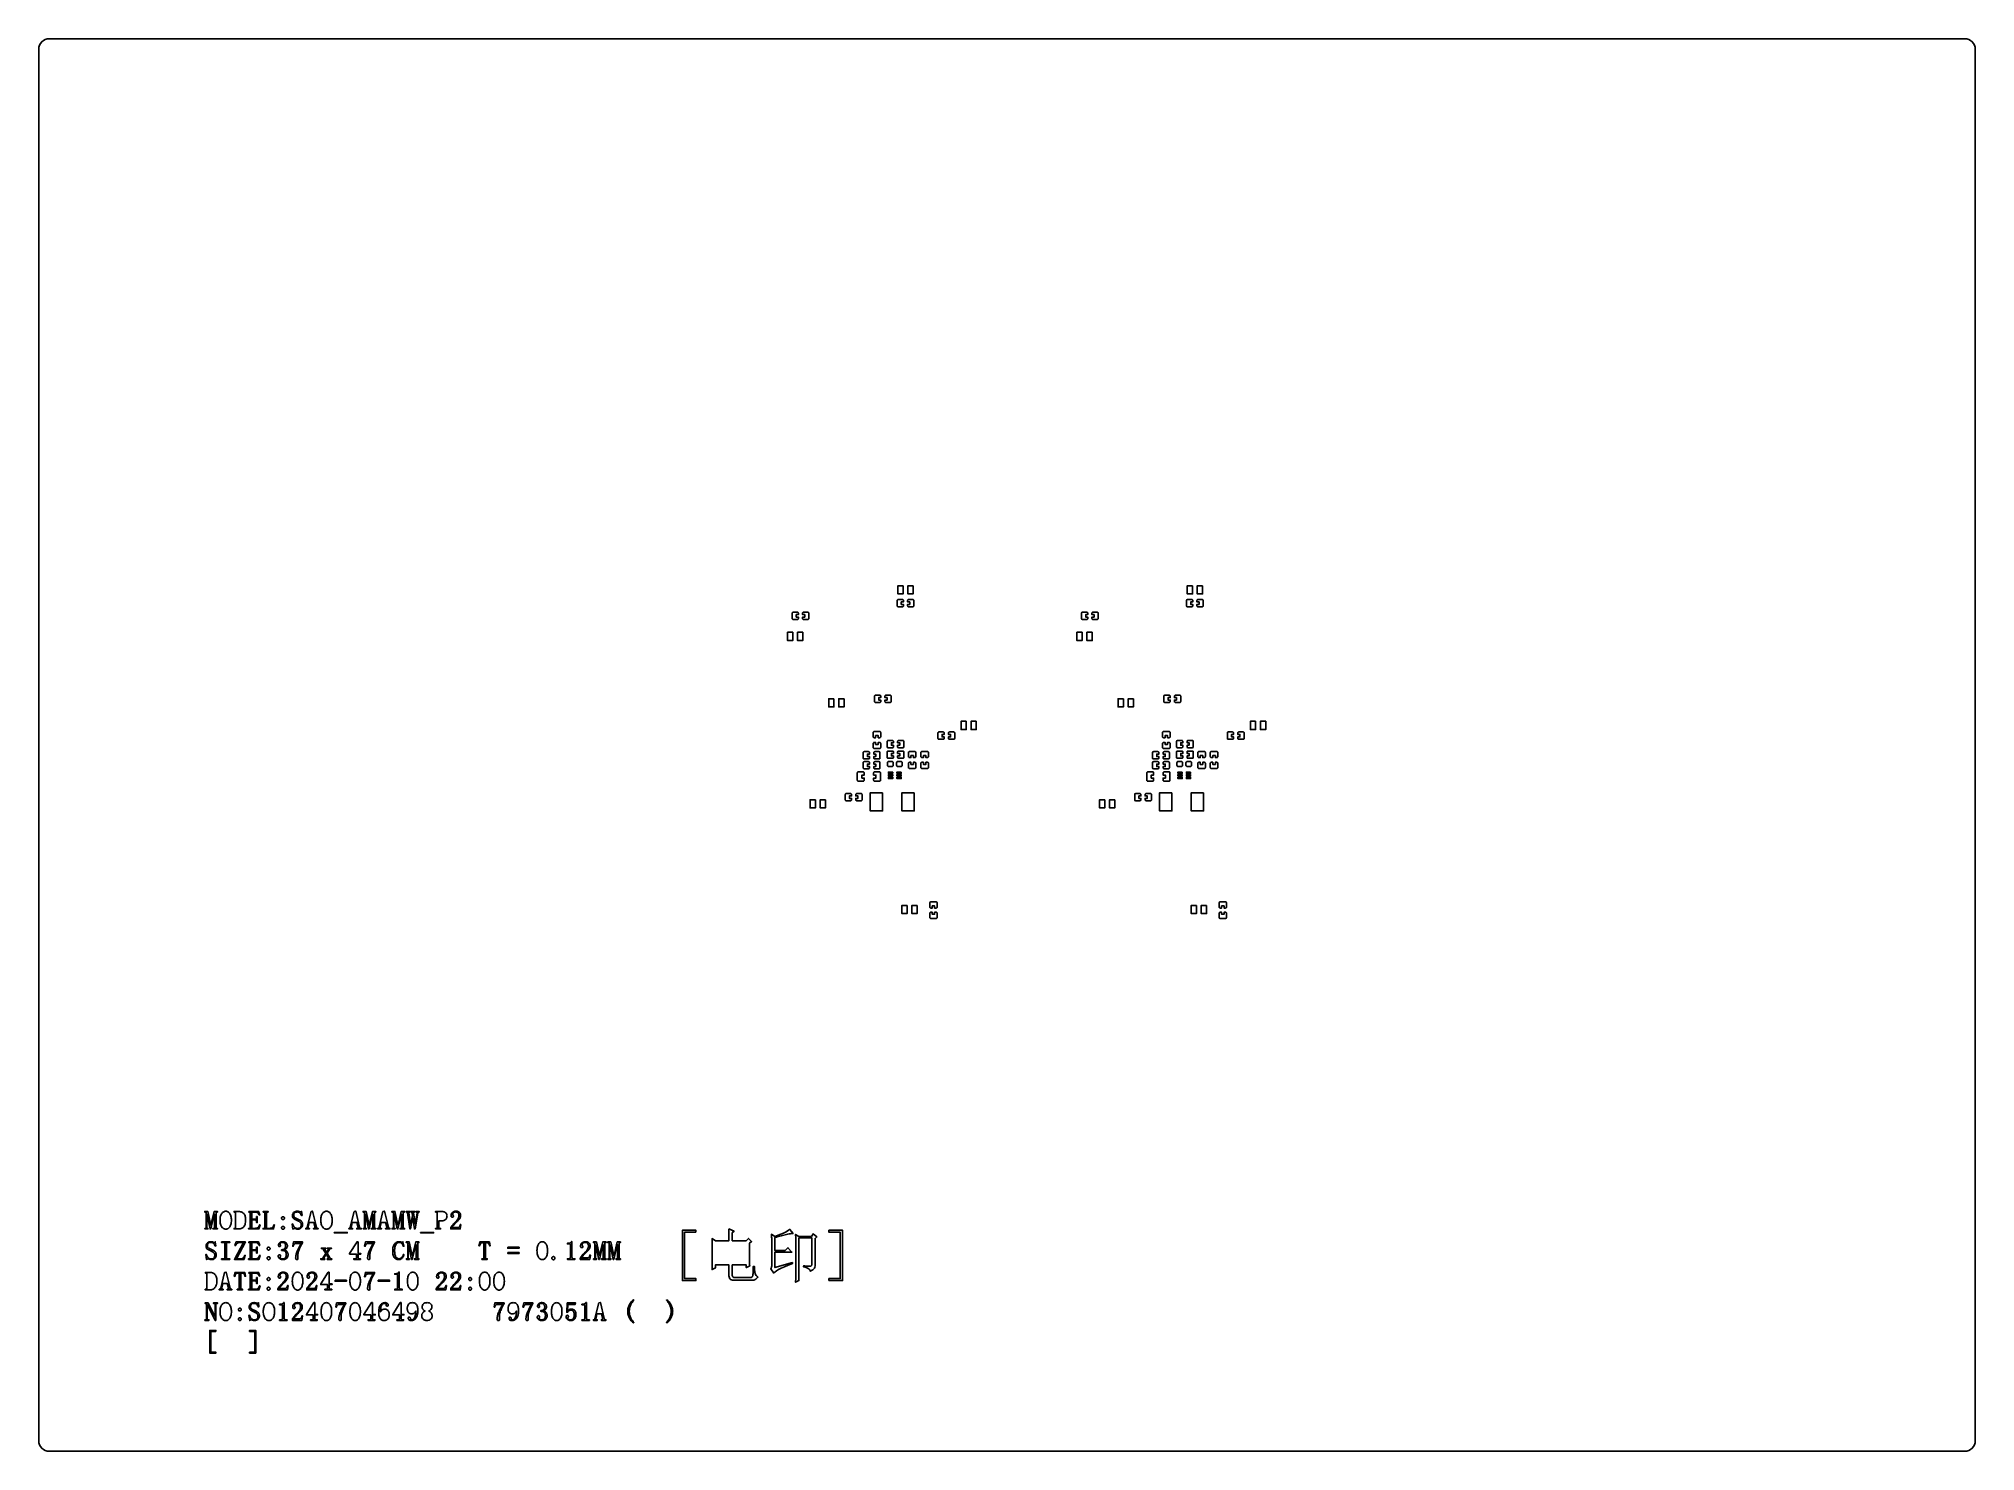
# Model space of a CAD drawing. Extents: x -166 to 204, y -124 to 146.
import ezdxf

# ---------------------------------------------------------------- set-up
doc = ezdxf.new("R2010")
doc.units = 0
doc.header["$MEASUREMENT"] = 0
doc.layers.get('0').update_dxf_attribs({"linetype": 'CONTINUOUS'})

msp = doc.modelspace()

# ---------------------------------------------------------------- linework, layer by layer
for points in [[(-166.094004, 143.864004, -0.414214), (-164.094004, 145.863994), (-164.094004, 145.863994), (201.905996, 145.863994), (201.905996, 145.863994, -0.414214), (203.905996, 143.864004), (203.905996, 143.864004), (203.905996, -122.135996), (203.905996, -122.135996, -0.414214), (201.905996, -124.135996), (201.905996, -124.135996), (-164.094004, -124.135996), (-164.094004, -124.135996, -0.414214), (-166.094004, -122.135996), (-166.094004, -122.135996), (-166.094004, 143.864004)], [(-0.885, 38.472998, 0.414214), (-1.085, 38.672998), (-1.085, 38.672998), (-1.886, 38.672998), (-1.886, 38.672998, 0.414214), (-2.086, 38.472998), (-2.086, 38.472998), (-2.086, 37.473), (-2.086, 37.473, 0.414214), (-1.886, 37.273), (-1.886, 37.273), (-1.085, 37.273), (-1.085, 37.273, 0.414214), (-0.885, 37.473), (-0.885, 37.473), (-0.885, 37.74), (-0.885, 37.74), (-1.285, 37.74), (-1.285, 37.74), (-1.285, 38.206001), (-1.285, 38.206001), (-0.885, 38.206001), (-0.885, 38.206001), (-0.885, 38.472998)], [(1.115, 38.472998, 0.414214), (0.915, 38.672998), (0.915, 38.672998), (0.114, 38.672998), (0.114, 38.672998, 0.414214), (-0.086, 38.472998), (-0.086, 38.472998), (-0.086, 38.206001), (-0.086, 38.206001), (0.314, 38.206001), (0.314, 38.206001), (0.314, 37.74), (0.314, 37.74), (-0.086, 37.74), (-0.086, 37.74), (-0.086, 37.473), (-0.086, 37.473, 0.414214), (0.114, 37.273), (0.114, 37.273), (0.915, 37.273), (0.915, 37.273, 0.414214), (1.115, 37.473), (1.115, 37.473), (1.115, 38.472998)], [(54.407998, 38.472998, 0.41568), (54.207998, 38.672998), (54.207998, 38.672998), (53.406997, 38.672998), (53.406997, 38.672998, 0.412752), (53.206997, 38.472998), (53.206997, 38.472998), (53.206997, 37.473), (53.206997, 37.473, 0.412749), (53.406997, 37.273), (53.406997, 37.273), (54.207998, 37.273), (54.207998, 37.273, 0.415677), (54.407998, 37.473), (54.407998, 37.473), (54.407998, 37.74), (54.407998, 37.74), (54.007998, 37.74), (54.007998, 37.74), (54.007998, 38.206001), (54.007998, 38.206001), (54.407998, 38.206001), (54.407998, 38.206001), (54.407998, 38.472998)], [(56.407998, 38.472998, 0.414214), (56.207998, 38.672998), (56.207998, 38.672998), (55.406997, 38.672998), (55.406997, 38.672998, 0.414214), (55.206997, 38.472998), (55.206997, 38.472998), (55.206997, 38.206001), (55.206997, 38.206001), (55.606997, 38.206001), (55.606997, 38.206001), (55.606997, 37.74), (55.606997, 37.74), (55.206997, 37.74), (55.206997, 37.74), (55.206997, 37.473), (55.206997, 37.473, 0.414214), (55.406997, 37.273), (55.406997, 37.273), (56.207998, 37.273), (56.207998, 37.273, 0.414214), (56.407998, 37.473), (56.407998, 37.473), (56.407998, 38.472998)], [(-20.95, 36.060002, 0.415677), (-21.15, 36.260002), (-21.15, 36.260002), (-21.950999, 36.260002), (-21.950999, 36.260002, 0.414214), (-22.151001, 36.060002), (-22.151001, 36.060002), (-22.151001, 35.06), (-22.151001, 35.06, 0.414214), (-21.950999, 34.86), (-21.950999, 34.86), (-21.15, 34.86), (-21.15, 34.86, 0.414214), (-20.95, 35.06), (-20.95, 35.06), (-20.95, 35.327), (-20.95, 35.327), (-21.35, 35.327), (-21.35, 35.327), (-21.35, 35.792998), (-21.35, 35.792998), (-20.95, 35.792998), (-20.95, 35.792998), (-20.95, 36.060002)], [(-18.951001, 36.060002, 0.414214), (-19.151, 36.260002), (-19.151, 36.260002), (-19.952, 36.260002), (-19.952, 36.260002, 0.414214), (-20.152001, 36.060002), (-20.152001, 36.060002), (-20.152001, 35.792998), (-20.152001, 35.792998), (-19.752, 35.792998), (-19.752, 35.792998), (-19.752, 35.327), (-19.752, 35.327), (-20.152001, 35.327), (-20.152001, 35.327), (-20.152001, 35.06), (-20.152001, 35.06, 0.415684), (-19.952, 34.86), (-19.952, 34.86), (-19.151, 34.86), (-19.151, 34.86, 0.414214), (-18.951001, 35.06), (-18.951001, 35.06), (-18.951001, 36.060002)], [(34.343, 36.060002, 0.41568), (34.143, 36.260002), (34.143, 36.260002), (33.342, 36.260002), (33.342, 36.260002, 0.412749), (33.142, 36.060002), (33.142, 36.060002), (33.142, 35.06), (33.142, 35.06, 0.412756), (33.342, 34.86), (33.342, 34.86), (34.143, 34.86), (34.143, 34.86, 0.415684), (34.343, 35.06), (34.343, 35.06), (34.343, 35.327), (34.343, 35.327), (33.943, 35.327), (33.943, 35.327), (33.943, 35.792998), (33.943, 35.792998), (34.343, 35.792998), (34.343, 35.792998), (34.343, 36.060002)], [(36.342, 36.060002, 0.414214), (36.142, 36.260002), (36.142, 36.260002), (35.340999, 36.260002), (35.340999, 36.260002, 0.414214), (35.140999, 36.060002), (35.140999, 36.060002), (35.140999, 35.792998), (35.140999, 35.792998), (35.541001, 35.792998), (35.541001, 35.792998), (35.541001, 35.327), (35.541001, 35.327), (35.140999, 35.327), (35.140999, 35.327), (35.140999, 35.06), (35.140999, 35.06, 0.414214), (35.340999, 34.86), (35.340999, 34.86), (36.142, 34.86), (36.142, 34.86, 0.414214), (36.342, 35.06), (36.342, 35.06), (36.342, 36.060002)], [(-5.203, 20.184999, 0.41568), (-5.403, 20.385001), (-5.403, 20.385001), (-6.204, 20.385001), (-6.204, 20.385001, 0.414214), (-6.404, 20.184999), (-6.404, 20.184999), (-6.404, 19.184999), (-6.404, 19.184999, 0.414214), (-6.204, 18.985), (-6.204, 18.985), (-5.403, 18.985), (-5.403, 18.985, 0.414214), (-5.203, 19.184999), (-5.203, 19.184999), (-5.203, 19.452), (-5.203, 19.452), (-5.603, 19.452), (-5.603, 19.452), (-5.603, 19.918), (-5.603, 19.918), (-5.203, 19.918), (-5.203, 19.918), (-5.203, 20.184999)], [(-3.203, 20.184999, 0.414214), (-3.403, 20.385001), (-3.403, 20.385001), (-4.204, 20.385001), (-4.204, 20.385001, 0.414214), (-4.404, 20.184999), (-4.404, 20.184999), (-4.404, 19.918), (-4.404, 19.918), (-4.004, 19.918), (-4.004, 19.918), (-4.004, 19.452), (-4.004, 19.452), (-4.404, 19.452), (-4.404, 19.452), (-4.404, 19.184999), (-4.404, 19.184999, 0.414214), (-4.204, 18.985), (-4.204, 18.985), (-3.403, 18.985), (-3.403, 18.985, 0.414214), (-3.203, 19.184999), (-3.203, 19.184999), (-3.203, 20.184999)], [(50.09, 20.184999, 0.415678), (49.89, 20.385001), (49.89, 20.385001), (49.088999, 20.385001), (49.088999, 20.385001, 0.412759), (48.888999, 20.184999), (48.888999, 20.184999), (48.888999, 19.184999), (48.888999, 19.184999, 0.412754), (49.088999, 18.985), (49.088999, 18.985), (49.89, 18.985), (49.89, 18.985, 0.415679), (50.09, 19.184999), (50.09, 19.184999), (50.09, 19.452), (50.09, 19.452), (49.69, 19.452), (49.69, 19.452), (49.69, 19.918), (49.69, 19.918), (50.09, 19.918), (50.09, 19.918), (50.09, 20.184999)], [(52.09, 20.184999, 0.414214), (51.89, 20.385001), (51.89, 20.385001), (51.088999, 20.385001), (51.088999, 20.385001, 0.414214), (50.888999, 20.184999), (50.888999, 20.184999), (50.888999, 19.918), (50.888999, 19.918), (51.288999, 19.918), (51.288999, 19.918), (51.288999, 19.452), (51.288999, 19.452), (50.888999, 19.452), (50.888999, 19.452), (50.888999, 19.184999), (50.888999, 19.184999, 0.414214), (51.088999, 18.985), (51.088999, 18.985), (51.89, 18.985), (51.89, 18.985, 0.414214), (52.09, 19.184999), (52.09, 19.184999), (52.09, 20.184999)], [(-5.221, 13.236, 0.414214), (-5.421, 13.436), (-5.421, 13.436), (-6.471, 13.436), (-6.471, 13.436, 0.414214), (-6.671, 13.236), (-6.671, 13.236), (-6.671, 12.46), (-6.671, 12.46, 0.414214), (-6.471, 12.26), (-6.471, 12.26), (-6.188, 12.26), (-6.188, 12.26), (-6.188, 12.652001), (-6.188, 12.652001), (-5.704, 12.652001), (-5.704, 12.652001), (-5.704, 12.26), (-5.704, 12.26), (-5.421, 12.26), (-5.421, 12.26, 0.414214), (-5.221, 12.46), (-5.221, 12.46), (-5.221, 13.236)], [(-5.221, 11.162, 0.414214), (-5.421, 11.362001), (-5.421, 11.362001), (-5.704, 11.362001), (-5.704, 11.362001), (-5.704, 10.97), (-5.704, 10.97), (-6.188, 10.97), (-6.188, 10.97), (-6.188, 11.362001), (-6.188, 11.362001), (-6.471, 11.362001), (-6.471, 11.362001, 0.414214), (-6.671, 11.162), (-6.671, 11.162), (-6.671, 10.386001), (-6.671, 10.386001, 0.414214), (-6.471, 10.186), (-6.471, 10.186), (-5.421, 10.186), (-5.421, 10.186, 0.414214), (-5.221, 10.386001), (-5.221, 10.386001), (-5.221, 11.162)], [(-2.789, 11.549, 0.414214), (-2.989, 11.749), (-2.989, 11.749), (-3.79, 11.749), (-3.79, 11.749, 0.414214), (-3.99, 11.549), (-3.99, 11.549), (-3.99, 10.548999), (-3.99, 10.548999, 0.41421), (-3.79, 10.349), (-3.79, 10.349), (-2.989, 10.349), (-2.989, 10.349, 0.41421), (-2.789, 10.548999), (-2.789, 10.548999), (-2.789, 10.816001), (-2.789, 10.816001), (-3.189, 10.816001), (-3.189, 10.816001), (-3.189, 11.282), (-3.189, 11.282), (-2.789, 11.282), (-2.789, 11.282), (-2.789, 11.549)], [(-0.79, 11.549, 0.414214), (-0.99, 11.749), (-0.99, 11.749), (-1.791, 11.749), (-1.791, 11.749, 0.414214), (-1.991, 11.549), (-1.991, 11.549), (-1.991, 11.282), (-1.991, 11.282), (-1.591, 11.282), (-1.591, 11.282), (-1.591, 10.816001), (-1.591, 10.816001), (-1.991, 10.816001), (-1.991, 10.816001), (-1.991, 10.548999), (-1.991, 10.548999, 0.41421), (-1.791, 10.349), (-1.791, 10.349), (-0.99, 10.349), (-0.99, 10.349, 0.41421), (-0.79, 10.548999), (-0.79, 10.548999), (-0.79, 11.549)], [(6.913, 13.149, 0.41568), (6.713, 13.349), (6.713, 13.349), (5.912, 13.349), (5.912, 13.349, 0.414214), (5.712, 13.149), (5.712, 13.149), (5.712, 12.148999), (5.712, 12.148999, 0.414214), (5.912, 11.949), (5.912, 11.949), (6.713, 11.949), (6.713, 11.949, 0.414214), (6.913, 12.148999), (6.913, 12.148999), (6.913, 12.416), (6.913, 12.416), (6.513, 12.416), (6.513, 12.416), (6.513, 12.882), (6.513, 12.882), (6.913, 12.882), (6.913, 12.882), (6.913, 13.149)], [(8.913, 13.149, 0.414214), (8.712999, 13.349), (8.712999, 13.349), (7.912, 13.349), (7.912, 13.349, 0.414214), (7.712, 13.149), (7.712, 13.149), (7.712, 12.882), (7.712, 12.882), (8.112, 12.882), (8.112, 12.882), (8.112, 12.416), (8.112, 12.416), (7.712, 12.416), (7.712, 12.416), (7.712, 12.148999), (7.712, 12.148999, 0.414214), (7.912, 11.949), (7.912, 11.949), (8.712999, 11.949), (8.712999, 11.949, 0.414214), (8.913, 12.148999), (8.913, 12.148999), (8.913, 13.149)], [(50.071997, 13.236, 0.414214), (49.872002, 13.436), (49.872002, 13.436), (48.822002, 13.436), (48.822002, 13.436, 0.414214), (48.622002, 13.236), (48.622002, 13.236), (48.622002, 12.46), (48.622002, 12.46, 0.414214), (48.822002, 12.26), (48.822002, 12.26), (49.105, 12.26), (49.105, 12.26), (49.105, 12.652001), (49.105, 12.652001), (49.588999, 12.652001), (49.588999, 12.652001), (49.588999, 12.26), (49.588999, 12.26), (49.872002, 12.26), (49.872002, 12.26, 0.414214), (50.071997, 12.46), (50.071997, 12.46), (50.071997, 13.236)], [(50.071997, 11.162, 0.414214), (49.872002, 11.362001), (49.872002, 11.362001), (49.588999, 11.362001), (49.588999, 11.362001), (49.588999, 10.97), (49.588999, 10.97), (49.105, 10.97), (49.105, 10.97), (49.105, 11.362001), (49.105, 11.362001), (48.822002, 11.362001), (48.822002, 11.362001, 0.414214), (48.622002, 11.162), (48.622002, 11.162), (48.622002, 10.386001), (48.622002, 10.386001, 0.414214), (48.822002, 10.186), (48.822002, 10.186), (49.872002, 10.186), (49.872002, 10.186, 0.414214), (50.071997, 10.386001), (50.071997, 10.386001), (50.071997, 11.162)], [(52.503999, 11.549, 0.415679), (52.303999, 11.749), (52.303999, 11.749), (51.502998, 11.749), (51.502998, 11.749, 0.412741), (51.302998, 11.549), (51.302998, 11.549), (51.302998, 10.548999), (51.302998, 10.548999, 0.41274), (51.502998, 10.349), (51.502998, 10.349), (52.303999, 10.349), (52.303999, 10.349, 0.415679), (52.503999, 10.548999), (52.503999, 10.548999), (52.503999, 10.816001), (52.503999, 10.816001), (52.103999, 10.816001), (52.103999, 10.816001), (52.103999, 11.282), (52.103999, 11.282), (52.503999, 11.282), (52.503999, 11.282), (52.503999, 11.549)], [(54.503003, 11.549, 0.414214), (54.303003, 11.749), (54.303003, 11.749), (53.502002, 11.749), (53.502002, 11.749, 0.414214), (53.302002, 11.549), (53.302002, 11.549), (53.302002, 11.282), (53.302002, 11.282), (53.702002, 11.282), (53.702002, 11.282), (53.702002, 10.816001), (53.702002, 10.816001), (53.302002, 10.816001), (53.302002, 10.816001), (53.302002, 10.548999), (53.302002, 10.548999, 0.41421), (53.502002, 10.349), (53.502002, 10.349), (54.303003, 10.349), (54.303003, 10.349, 0.41421), (54.503003, 10.548999), (54.503003, 10.548999), (54.503003, 11.549)], [(62.206001, 13.149, 0.415679), (62.006001, 13.349), (62.006001, 13.349), (61.205, 13.349), (61.205, 13.349, 0.412756), (61.005, 13.149), (61.005, 13.149), (61.005, 12.148999), (61.005, 12.148999, 0.412754), (61.205, 11.949), (61.205, 11.949), (62.006001, 11.949), (62.006001, 11.949, 0.415677), (62.206001, 12.148999), (62.206001, 12.148999), (62.206001, 12.416), (62.206001, 12.416), (61.806001, 12.416), (61.806001, 12.416), (61.806001, 12.882), (61.806001, 12.882), (62.206001, 12.882), (62.206001, 12.882), (62.206001, 13.149)], [(64.205996, 13.149, 0.414214), (64.006001, 13.349), (64.006001, 13.349), (63.204995, 13.349), (63.204995, 13.349, 0.414214), (63.005, 13.149), (63.005, 13.149), (63.005, 12.882), (63.005, 12.882), (63.405, 12.882), (63.405, 12.882), (63.405, 12.416), (63.405, 12.416), (63.005, 12.416), (63.005, 12.416), (63.005, 12.148999), (63.005, 12.148999, 0.414214), (63.204995, 11.949), (63.204995, 11.949), (64.006001, 11.949), (64.006001, 11.949, 0.414214), (64.205996, 12.148999), (64.205996, 12.148999), (64.205996, 13.149)], [(-7.361, 9.39, 0.415681), (-7.561, 9.59), (-7.561, 9.59), (-8.362, 9.59), (-8.362, 9.59, 0.414214), (-8.562, 9.39), (-8.562, 9.39), (-8.562, 8.39), (-8.562, 8.39, 0.414214), (-8.362, 8.190001), (-8.362, 8.190001), (-7.561, 8.190001), (-7.561, 8.190001, 0.414214), (-7.361, 8.39), (-7.361, 8.39), (-7.361, 8.657), (-7.361, 8.657), (-7.761, 8.657), (-7.761, 8.657), (-7.761, 9.123), (-7.761, 9.123), (-7.361, 9.123), (-7.361, 9.123), (-7.361, 9.39)], [(-7.361, 7.485, 0.415682), (-7.561, 7.685), (-7.561, 7.685), (-8.362, 7.685), (-8.362, 7.685, 0.414214), (-8.562, 7.485), (-8.562, 7.485), (-8.562, 6.485), (-8.562, 6.485, 0.414214), (-8.362, 6.285), (-8.362, 6.285), (-7.561, 6.285), (-7.561, 6.285, 0.414214), (-7.361, 6.485), (-7.361, 6.485), (-7.361, 6.752), (-7.361, 6.752), (-7.761, 6.752), (-7.761, 6.752), (-7.761, 7.218), (-7.761, 7.218), (-7.361, 7.218), (-7.361, 7.218), (-7.361, 7.485)], [(-5.362, 9.39, 0.414214), (-5.562, 9.59), (-5.562, 9.59), (-6.363, 9.59), (-6.363, 9.59, 0.414214), (-6.563, 9.39), (-6.563, 9.39), (-6.563, 9.123), (-6.563, 9.123), (-6.163, 9.123), (-6.163, 9.123), (-6.163, 8.657), (-6.163, 8.657), (-6.563, 8.657), (-6.563, 8.657), (-6.563, 8.39), (-6.563, 8.39, 0.414214), (-6.363, 8.190001), (-6.363, 8.190001), (-5.562, 8.190001), (-5.562, 8.190001, 0.414214), (-5.362, 8.39), (-5.362, 8.39), (-5.362, 9.39)], [(-5.362, 7.485, 0.414214), (-5.562, 7.685), (-5.562, 7.685), (-6.363, 7.685), (-6.363, 7.685, 0.414214), (-6.563, 7.485), (-6.563, 7.485), (-6.563, 7.218), (-6.563, 7.218), (-6.163, 7.218), (-6.163, 7.218), (-6.163, 6.752), (-6.163, 6.752), (-6.563, 6.752), (-6.563, 6.752), (-6.563, 6.485), (-6.563, 6.485, 0.414214), (-6.363, 6.285), (-6.363, 6.285), (-5.562, 6.285), (-5.562, 6.285, 0.414214), (-5.362, 6.485), (-5.362, 6.485), (-5.362, 7.485)], [(-2.789, 9.517, 0.414214), (-2.989, 9.717), (-2.989, 9.717), (-3.79, 9.717), (-3.79, 9.717, 0.414214), (-3.99, 9.517), (-3.99, 9.517), (-3.99, 8.517), (-3.99, 8.517, 0.414214), (-3.79, 8.317), (-3.79, 8.317), (-2.989, 8.317), (-2.989, 8.317, 0.414214), (-2.789, 8.517), (-2.789, 8.517), (-2.789, 8.784), (-2.789, 8.784), (-3.189, 8.784), (-3.189, 8.784), (-3.189, 9.25), (-3.189, 9.25), (-2.789, 9.25), (-2.789, 9.25), (-2.789, 9.517)], [(-3.079, 7.714), (-3.679, 7.714), (-3.679, 7.714), (-3.679, 7.713), (-3.679, 7.713, 0.414214), (-3.917, 7.476), (-3.917, 7.476, 0.007353), (-3.917, 7.469), (-3.917, 7.469), (-3.916, 7.468), (-3.916, 7.468), (-3.916, 7.024), (-3.916, 7.024, 0.02314), (-3.917, 7.002), (-3.917, 7.002), (-3.916, 7.001), (-3.916, 7.001, 0.414214), (-3.679, 6.764), (-3.679, 6.764, 0.011599), (-3.668, 6.764), (-3.668, 6.764), (-3.09, 6.764), (-3.09, 6.764, 0.011599), (-3.079, 6.764), (-3.079, 6.764, 0.414214), (-2.841, 7.001), (-2.841, 7.001), (-2.841, 7.476), (-2.841, 7.476, 0.414214), (-3.079, 7.713), (-3.079, 7.713), (-3.079, 7.714)], [(-1.354, 7.714), (-1.954, 7.714), (-1.954, 7.714), (-1.954, 7.713), (-1.954, 7.713, 0.414215), (-2.192, 7.476), (-2.192, 7.476, 0.007353), (-2.192, 7.469), (-2.192, 7.469), (-2.191, 7.468), (-2.191, 7.468), (-2.191, 7.024), (-2.191, 7.024, 0.024191), (-2.192, 7.001), (-2.192, 7.001, 0.414214), (-1.954, 6.763), (-1.954, 6.763, 0.011622), (-1.943, 6.764), (-1.943, 6.764), (-1.365, 6.764), (-1.365, 6.764, 0.011599), (-1.354, 6.764), (-1.354, 6.764, 0.414214), (-1.116, 7.001), (-1.116, 7.001), (-1.116, 7.476), (-1.116, 7.476, 0.414214), (-1.354, 7.713), (-1.354, 7.713), (-1.354, 7.714)], [(-0.79, 9.517, 0.414214), (-0.99, 9.717), (-0.99, 9.717), (-1.791, 9.717), (-1.791, 9.717, 0.414214), (-1.991, 9.517), (-1.991, 9.517), (-1.991, 9.25), (-1.991, 9.25), (-1.591, 9.25), (-1.591, 9.25), (-1.591, 8.784), (-1.591, 8.784), (-1.991, 8.784), (-1.991, 8.784), (-1.991, 8.517), (-1.991, 8.517, 0.414214), (-1.791, 8.317), (-1.791, 8.317), (-0.99, 8.317), (-0.99, 8.317, 0.414214), (-0.79, 8.517), (-0.79, 8.517), (-0.79, 9.517)], [(1.51, 9.426, 0.414214), (1.31, 9.626), (1.31, 9.626), (0.26, 9.626), (0.26, 9.626, 0.414214), (0.06, 9.426), (0.06, 9.426), (0.06, 8.65), (0.06, 8.65, 0.414214), (0.26, 8.449999), (0.26, 8.449999), (0.543, 8.449999), (0.543, 8.449999), (0.543, 8.842), (0.543, 8.842), (1.027, 8.842), (1.027, 8.842), (1.027, 8.449999), (1.027, 8.449999), (1.31, 8.449999), (1.31, 8.449999, 0.414214), (1.51, 8.65), (1.51, 8.65), (1.51, 9.426)], [(1.51, 7.352, 0.414214), (1.31, 7.552), (1.31, 7.552), (1.027, 7.552), (1.027, 7.552), (1.027, 7.16), (1.027, 7.16), (0.543, 7.16), (0.543, 7.16), (0.543, 7.552), (0.543, 7.552), (0.26, 7.552), (0.26, 7.552, 0.414214), (0.06, 7.352), (0.06, 7.352), (0.06, 6.576), (0.06, 6.576, 0.414214), (0.26, 6.376), (0.26, 6.376), (1.31, 6.376), (1.31, 6.376, 0.414214), (1.51, 6.576), (1.51, 6.576), (1.51, 7.352)], [(3.902, 9.426, 0.414214), (3.702, 9.626), (3.702, 9.626), (2.652, 9.626), (2.652, 9.626, 0.414214), (2.452, 9.426), (2.452, 9.426), (2.452, 8.65), (2.452, 8.65, 0.414214), (2.652, 8.449999), (2.652, 8.449999), (2.935, 8.449999), (2.935, 8.449999), (2.935, 8.842), (2.935, 8.842), (3.419, 8.842), (3.419, 8.842), (3.419, 8.449999), (3.419, 8.449999), (3.702, 8.449999), (3.702, 8.449999, 0.414214), (3.902, 8.65), (3.902, 8.65), (3.902, 9.426)], [(3.902, 7.352, 0.414214), (3.702, 7.552), (3.702, 7.552), (3.419, 7.552), (3.419, 7.552), (3.419, 7.16), (3.419, 7.16), (2.935, 7.16), (2.935, 7.16), (2.935, 7.552), (2.935, 7.552), (2.652, 7.552), (2.652, 7.552, 0.414214), (2.452, 7.352), (2.452, 7.352), (2.452, 6.576), (2.452, 6.576, 0.414214), (2.652, 6.376), (2.652, 6.376), (3.702, 6.376), (3.702, 6.376, 0.414214), (3.902, 6.576), (3.902, 6.576), (3.902, 7.352)], [(47.931997, 9.39, 0.415686), (47.731997, 9.59), (47.731997, 9.59), (46.931001, 9.59), (46.931001, 9.59, 0.412748), (46.731001, 9.39), (46.731001, 9.39), (46.731001, 8.39), (46.731001, 8.39, 0.412749), (46.931001, 8.190001), (46.931001, 8.190001), (47.731997, 8.190001), (47.731997, 8.190001, 0.415686), (47.931997, 8.39), (47.931997, 8.39), (47.931997, 8.657), (47.931997, 8.657), (47.532002, 8.657), (47.532002, 8.657), (47.532002, 9.123), (47.532002, 9.123), (47.931997, 9.123), (47.931997, 9.123), (47.931997, 9.39)], [(47.931997, 7.485, 0.415687), (47.731997, 7.685), (47.731997, 7.685), (46.931001, 7.685), (46.931001, 7.685, 0.412749), (46.731001, 7.485), (46.731001, 7.485), (46.731001, 6.485), (46.731001, 6.485, 0.412748), (46.931001, 6.285), (46.931001, 6.285), (47.731997, 6.285), (47.731997, 6.285, 0.415686), (47.931997, 6.485), (47.931997, 6.485), (47.931997, 6.752), (47.931997, 6.752), (47.532002, 6.752), (47.532002, 6.752), (47.532002, 7.218), (47.532002, 7.218), (47.931997, 7.218), (47.931997, 7.218), (47.931997, 7.485)], [(49.931001, 9.39, 0.414214), (49.731001, 9.59), (49.731001, 9.59), (48.93, 9.59), (48.93, 9.59, 0.414214), (48.73, 9.39), (48.73, 9.39), (48.73, 9.123), (48.73, 9.123), (49.13, 9.123), (49.13, 9.123), (49.13, 8.657), (49.13, 8.657), (48.73, 8.657), (48.73, 8.657), (48.73, 8.39), (48.73, 8.39, 0.414214), (48.93, 8.190001), (48.93, 8.190001), (49.731001, 8.190001), (49.731001, 8.190001, 0.414214), (49.931001, 8.39), (49.931001, 8.39), (49.931001, 9.39)], [(49.931001, 7.485, 0.414214), (49.731001, 7.685), (49.731001, 7.685), (48.93, 7.685), (48.93, 7.685, 0.414214), (48.73, 7.485), (48.73, 7.485), (48.73, 7.218), (48.73, 7.218), (49.13, 7.218), (49.13, 7.218), (49.13, 6.752), (49.13, 6.752), (48.73, 6.752), (48.73, 6.752), (48.73, 6.485), (48.73, 6.485, 0.414214), (48.93, 6.285), (48.93, 6.285), (49.731001, 6.285), (49.731001, 6.285, 0.414214), (49.931001, 6.485), (49.931001, 6.485), (49.931001, 7.485)], [(52.503999, 9.517, 0.415679), (52.303999, 9.717), (52.303999, 9.717), (51.502998, 9.717), (51.502998, 9.717, 0.412741), (51.302998, 9.517), (51.302998, 9.517), (51.302998, 8.517), (51.302998, 8.517, 0.412741), (51.502998, 8.317), (51.502998, 8.317), (52.303999, 8.317), (52.303999, 8.317, 0.415679), (52.503999, 8.517), (52.503999, 8.517), (52.503999, 8.784), (52.503999, 8.784), (52.103999, 8.784), (52.103999, 8.784), (52.103999, 9.25), (52.103999, 9.25), (52.503999, 9.25), (52.503999, 9.25), (52.503999, 9.517)], [(52.213999, 7.714), (51.613999, 7.714), (51.613999, 7.714), (51.613999, 7.713), (51.613999, 7.713, 0.414217), (51.376001, 7.476), (51.376001, 7.476), (51.376997, 7.475), (51.376997, 7.475), (51.376997, 7.022), (51.376997, 7.022, 0.022098), (51.376001, 7.001), (51.376001, 7.001, 0.414214), (51.613999, 6.763), (51.613999, 6.763, 0.011623), (51.625, 6.764), (51.625, 6.764), (52.202998, 6.764), (52.202998, 6.764, 0.0116), (52.213999, 6.764), (52.213999, 6.764, 0.414214), (52.451001, 7.001), (52.451001, 7.001), (52.452002, 7.001), (52.452002, 7.001), (52.452002, 7.476), (52.452002, 7.476), (52.451001, 7.476), (52.451001, 7.476, 0.414214), (52.213999, 7.713), (52.213999, 7.713), (52.213999, 7.714)], [(53.938999, 7.714), (53.338999, 7.714), (53.338999, 7.714), (53.338999, 7.713), (53.338999, 7.713, 0.414217), (53.101001, 7.476), (53.101001, 7.476), (53.102002, 7.475), (53.102002, 7.475), (53.102002, 7.022), (53.102002, 7.022, 0.022098), (53.101001, 7.001), (53.101001, 7.001, 0.414214), (53.338999, 6.763), (53.338999, 6.763, 0.011623), (53.35, 6.764), (53.35, 6.764), (53.927998, 6.764), (53.927998, 6.764, 0.0116), (53.938999, 6.764), (53.938999, 6.764, 0.414214), (54.176001, 7.001), (54.176001, 7.001), (54.177002, 7.001), (54.177002, 7.001), (54.177002, 7.476), (54.177002, 7.476), (54.176001, 7.476), (54.176001, 7.476, 0.414214), (53.938999, 7.713), (53.938999, 7.713), (53.938999, 7.714)], [(54.503003, 9.517, 0.414214), (54.303003, 9.717), (54.303003, 9.717), (53.502002, 9.717), (53.502002, 9.717, 0.414214), (53.302002, 9.517), (53.302002, 9.517), (53.302002, 9.25), (53.302002, 9.25), (53.702002, 9.25), (53.702002, 9.25), (53.702002, 8.784), (53.702002, 8.784), (53.302002, 8.784), (53.302002, 8.784), (53.302002, 8.517), (53.302002, 8.517, 0.414214), (53.502002, 8.317), (53.502002, 8.317), (54.303003, 8.317), (54.303003, 8.317, 0.414214), (54.503003, 8.517), (54.503003, 8.517), (54.503003, 9.517)], [(56.802998, 9.426, 0.414214), (56.602998, 9.626), (56.602998, 9.626), (55.552998, 9.626), (55.552998, 9.626, 0.414214), (55.353003, 9.426), (55.353003, 9.426), (55.353003, 8.65), (55.353003, 8.65, 0.414214), (55.552998, 8.449999), (55.552998, 8.449999), (55.836001, 8.449999), (55.836001, 8.449999), (55.836001, 8.842), (55.836001, 8.842), (56.32, 8.842), (56.32, 8.842), (56.32, 8.449999), (56.32, 8.449999), (56.602998, 8.449999), (56.602998, 8.449999, 0.414214), (56.802998, 8.65), (56.802998, 8.65), (56.802998, 9.426)], [(56.802998, 7.352, 0.414214), (56.602998, 7.552), (56.602998, 7.552), (56.32, 7.552), (56.32, 7.552), (56.32, 7.16), (56.32, 7.16), (55.836001, 7.16), (55.836001, 7.16), (55.836001, 7.552), (55.836001, 7.552), (55.552998, 7.552), (55.552998, 7.552, 0.414214), (55.353003, 7.352), (55.353003, 7.352), (55.353003, 6.576), (55.353003, 6.576, 0.414214), (55.552998, 6.376), (55.552998, 6.376), (56.602998, 6.376), (56.602998, 6.376, 0.414214), (56.802998, 6.576), (56.802998, 6.576), (56.802998, 7.352)], [(59.195, 9.426, 0.414214), (58.995, 9.626), (58.995, 9.626), (57.945, 9.626), (57.945, 9.626, 0.414214), (57.745, 9.426), (57.745, 9.426), (57.745, 8.65), (57.745, 8.65, 0.414214), (57.945, 8.449999), (57.945, 8.449999), (58.228003, 8.449999), (58.228003, 8.449999), (58.228003, 8.842), (58.228003, 8.842), (58.711997, 8.842), (58.711997, 8.842), (58.711997, 8.449999), (58.711997, 8.449999), (58.995, 8.449999), (58.995, 8.449999, 0.414214), (59.195, 8.65), (59.195, 8.65), (59.195, 9.426)], [(59.195, 7.352, 0.414214), (58.995, 7.552), (58.995, 7.552), (58.711997, 7.552), (58.711997, 7.552), (58.711997, 7.16), (58.711997, 7.16), (58.228003, 7.16), (58.228003, 7.16), (58.228003, 7.552), (58.228003, 7.552), (57.945, 7.552), (57.945, 7.552, 0.414214), (57.745, 7.352), (57.745, 7.352), (57.745, 6.576), (57.745, 6.576, 0.414214), (57.945, 6.376), (57.945, 6.376), (58.995, 6.376), (58.995, 6.376, 0.414214), (59.195, 6.576), (59.195, 6.576), (59.195, 7.352)], [(-8.369, 5.526, 0.414214), (-8.569, 5.726), (-8.569, 5.726), (-9.495001, 5.726), (-9.495001, 5.726, 0.414214), (-9.695, 5.526), (-9.695, 5.526), (-9.695, 4.126), (-9.695, 4.126, 0.414214), (-9.495001, 3.926), (-9.495001, 3.926), (-8.569, 3.926), (-8.569, 3.926, 0.414214), (-8.369, 4.126), (-8.369, 4.126), (-8.369, 4.526), (-8.369, 4.526), (-8.811, 4.526), (-8.811, 4.526), (-8.811, 5.126), (-8.811, 5.126), (-8.369, 5.126), (-8.369, 5.126), (-8.369, 5.526)], [(-5.244, 5.526, 0.414214), (-5.444, 5.726), (-5.444, 5.726), (-6.37, 5.726), (-6.37, 5.726, 0.414214), (-6.57, 5.526), (-6.57, 5.526), (-6.57, 5.126), (-6.57, 5.126), (-6.128, 5.126), (-6.128, 5.126), (-6.128, 4.526), (-6.128, 4.526), (-6.57, 4.526), (-6.57, 4.526), (-6.57, 4.126), (-6.57, 4.126, 0.414214), (-6.37, 3.926), (-6.37, 3.926), (-5.444, 3.926), (-5.444, 3.926, 0.414214), (-5.244, 4.126), (-5.244, 4.126), (-5.244, 5.526)], [(46.923999, 5.526, 0.414214), (46.723999, 5.726), (46.723999, 5.726), (45.797998, 5.726), (45.797998, 5.726, 0.414214), (45.597998, 5.526), (45.597998, 5.526), (45.597998, 4.126), (45.597998, 4.126, 0.414214), (45.797998, 3.926), (45.797998, 3.926), (46.723999, 3.926), (46.723999, 3.926, 0.414214), (46.923999, 4.126), (46.923999, 4.126), (46.923999, 4.526), (46.923999, 4.526), (46.482002, 4.526), (46.482002, 4.526), (46.482002, 5.126), (46.482002, 5.126), (46.923999, 5.126), (46.923999, 5.126), (46.923999, 5.526)], [(50.048999, 5.526, 0.414214), (49.848999, 5.726), (49.848999, 5.726), (48.923003, 5.726), (48.923003, 5.726, 0.414214), (48.723003, 5.526), (48.723003, 5.526), (48.723003, 5.126), (48.723003, 5.126), (49.165, 5.126), (49.165, 5.126), (49.165, 4.526), (49.165, 4.526), (48.723003, 4.526), (48.723003, 4.526), (48.723003, 4.126), (48.723003, 4.126, 0.414214), (48.923003, 3.926), (48.923003, 3.926), (49.848999, 3.926), (49.848999, 3.926, 0.414214), (50.048999, 4.126), (50.048999, 4.126), (50.048999, 5.526)], [(-10.79, 1.389, 0.415681), (-10.99, 1.589), (-10.99, 1.589), (-11.791, 1.589), (-11.791, 1.589, 0.414214), (-11.991, 1.389), (-11.991, 1.389), (-11.991, 0.389), (-11.991, 0.389, 0.414214), (-11.791, 0.189), (-11.791, 0.189), (-10.99, 0.189), (-10.99, 0.189, 0.414214), (-10.79, 0.389), (-10.79, 0.389), (-10.79, 0.656), (-10.79, 0.656), (-11.19, 0.656), (-11.19, 0.656), (-11.19, 1.122), (-11.19, 1.122), (-10.79, 1.122), (-10.79, 1.122), (-10.79, 1.389)], [(-8.791, 1.389, 0.414214), (-8.991, 1.589), (-8.991, 1.589), (-9.792, 1.589), (-9.792, 1.589, 0.414214), (-9.992, 1.389), (-9.992, 1.389), (-9.992, 1.122), (-9.992, 1.122), (-9.592, 1.122), (-9.592, 1.122), (-9.592, 0.656), (-9.592, 0.656), (-9.992, 0.656), (-9.992, 0.656), (-9.992, 0.389), (-9.992, 0.389, 0.414214), (-9.792, 0.189), (-9.792, 0.189), (-8.991, 0.189), (-8.991, 0.189, 0.414214), (-8.791, 0.389), (-8.791, 0.389), (-8.791, 1.389)], [(44.502998, 1.389, 0.415686), (44.302998, 1.589), (44.302998, 1.589), (43.501997, 1.589), (43.501997, 1.589, 0.412749), (43.302002, 1.389), (43.302002, 1.389), (43.302002, 0.389), (43.302002, 0.389, 0.412748), (43.501997, 0.189), (43.501997, 0.189), (44.302998, 0.189), (44.302998, 0.189, 0.415686), (44.502998, 0.389), (44.502998, 0.389), (44.502998, 0.656), (44.502998, 0.656), (44.102998, 0.656), (44.102998, 0.656), (44.102998, 1.122), (44.102998, 1.122), (44.502998, 1.122), (44.502998, 1.122), (44.502998, 1.389)], [(46.502002, 1.389, 0.414214), (46.301997, 1.589), (46.301997, 1.589), (45.501001, 1.589), (45.501001, 1.589, 0.414214), (45.301001, 1.389), (45.301001, 1.389), (45.301001, 1.122), (45.301001, 1.122), (45.701001, 1.122), (45.701001, 1.122), (45.701001, 0.656), (45.701001, 0.656), (45.301001, 0.656), (45.301001, 0.656), (45.301001, 0.389), (45.301001, 0.389, 0.414214), (45.501001, 0.189), (45.501001, 0.189), (46.301997, 0.189), (46.301997, 0.189, 0.414214), (46.502002, 0.389), (46.502002, 0.389), (46.502002, 1.389)], [(5.549, -19.300999, 0.414212), (5.349, -19.099999), (5.349, -19.099999), (4.349, -19.099999), (4.349, -19.099999, 0.414211), (4.149, -19.300999), (4.149, -19.300999), (4.149, -20.102), (4.149, -20.102, 0.414214), (4.349, -20.302), (4.349, -20.302), (4.616, -20.302), (4.616, -20.302), (4.616, -19.901), (4.616, -19.901), (5.082, -19.901), (5.082, -19.901), (5.082, -20.302), (5.082, -20.302), (5.349, -20.302), (5.349, -20.302, 0.414214), (5.549, -20.102), (5.549, -20.102), (5.549, -19.300999)], [(5.549, -21.3, 0.414214), (5.349, -21.1), (5.349, -21.1), (5.082, -21.1), (5.082, -21.1), (5.082, -21.5), (5.082, -21.5), (4.616, -21.5), (4.616, -21.5), (4.616, -21.1), (4.616, -21.1), (4.349, -21.1), (4.349, -21.1, 0.414214), (4.149, -21.3), (4.149, -21.3), (4.149, -22.101001), (4.149, -22.101001, 0.414214), (4.349, -22.3), (4.349, -22.3), (5.349, -22.3), (5.349, -22.3, 0.414214), (5.549, -22.101001), (5.549, -22.101001), (5.549, -21.3)], [(60.842002, -19.300999, 0.414206), (60.642002, -19.099999), (60.642002, -19.099999), (59.641997, -19.099999), (59.641997, -19.099999, 0.414206), (59.441997, -19.300999), (59.441997, -19.300999), (59.441997, -20.102), (59.441997, -20.102, 0.414214), (59.641997, -20.302), (59.641997, -20.302), (59.908999, -20.302), (59.908999, -20.302), (59.908999, -19.901), (59.908999, -19.901), (60.375, -19.901), (60.375, -19.901), (60.375, -20.302), (60.375, -20.302), (60.642002, -20.302), (60.642002, -20.302, 0.414214), (60.842002, -20.102), (60.842002, -20.102), (60.842002, -19.300999)], [(60.842002, -21.3, 0.414214), (60.642002, -21.1), (60.642002, -21.1), (60.375, -21.1), (60.375, -21.1), (60.375, -21.5), (60.375, -21.5), (59.908999, -21.5), (59.908999, -21.5), (59.908999, -21.1), (59.908999, -21.1), (59.641997, -21.1), (59.641997, -21.1, 0.414214), (59.441997, -21.3), (59.441997, -21.3), (59.441997, -22.101001), (59.441997, -22.101001, 0.41421), (59.641997, -22.3), (59.641997, -22.3), (60.642002, -22.3), (60.642002, -22.3, 0.41421), (60.842002, -22.101001), (60.842002, -22.101001), (60.842002, -21.3)]]:
    msp.add_lwpolyline(points, format="xyb")
for points in [[(-0.945, 41.297998), (-1.945, 41.297998), (-1.945, 41.297998), (-1.945, 39.728), (-1.945, 39.728), (-0.945, 39.728), (-0.945, 39.728), (-0.945, 41.297998)], [(0.975, 41.297998), (-0.025, 41.297998), (-0.025, 41.297998), (-0.025, 39.728), (-0.025, 39.728), (0.975, 39.728), (0.975, 39.728), (0.975, 41.297998)], [(54.349004, 41.297998), (53.348999, 41.297998), (53.348999, 41.297998), (53.348999, 39.728), (53.348999, 39.728), (54.349004, 39.728), (54.349004, 39.728), (54.349004, 41.297998)], [(56.268999, 41.297998), (55.268999, 41.297998), (55.268999, 41.297998), (55.268999, 39.728), (55.268999, 39.728), (56.268999, 39.728), (56.268999, 39.728), (56.268999, 41.297998)], [(-22.027002, 32.407998), (-23.027, 32.407998), (-23.027, 32.407998), (-23.027, 30.838), (-23.027, 30.838), (-22.027002, 30.838), (-22.027002, 30.838), (-22.027002, 32.407998)], [(-20.107, 32.407998), (-21.107, 32.407998), (-21.107, 32.407998), (-21.107, 30.838), (-21.107, 30.838), (-20.107, 30.838), (-20.107, 30.838), (-20.107, 32.407998)], [(33.267, 32.407998), (32.267, 32.407998), (32.267, 32.407998), (32.267, 30.838), (32.267, 30.838), (33.267, 30.838), (33.267, 30.838), (33.267, 32.407998)], [(35.187, 32.407998), (34.187, 32.407998), (34.187, 32.407998), (34.187, 30.838), (34.187, 30.838), (35.187, 30.838), (35.187, 30.838), (35.187, 32.407998)], [(-14.153, 19.708), (-15.153, 19.708), (-15.153, 19.708), (-15.153, 18.138), (-15.153, 18.138), (-14.153, 18.138), (-14.153, 18.138), (-14.153, 19.708)], [(-12.233, 19.708), (-13.233, 19.708), (-13.233, 19.708), (-13.233, 18.138), (-13.233, 18.138), (-12.233, 18.138), (-12.233, 18.138), (-12.233, 19.708)], [(41.141001, 19.708), (40.141001, 19.708), (40.141001, 19.708), (40.141001, 18.138), (40.141001, 18.138), (41.141001, 18.138), (41.141001, 18.138), (41.141001, 19.708)], [(43.061001, 19.708), (42.061001, 19.708), (42.061001, 19.708), (42.061001, 18.138), (42.061001, 18.138), (43.061001, 18.138), (43.061001, 18.138), (43.061001, 19.708)], [(11.12, 15.39), (10.12, 15.39), (10.12, 15.39), (10.12, 13.82), (10.12, 13.82), (11.12, 13.82), (11.12, 13.82), (11.12, 15.39)], [(13.04, 15.39), (12.04, 15.39), (12.04, 15.39), (12.04, 13.82), (12.04, 13.82), (13.04, 13.82), (13.04, 13.82), (13.04, 15.39)], [(66.413999, 15.39), (65.413994, 15.39), (65.413994, 15.39), (65.413994, 13.82), (65.413994, 13.82), (66.413999, 13.82), (66.413999, 13.82), (66.413999, 15.39)], [(68.333999, 15.39), (67.333994, 15.39), (67.333994, 15.39), (67.333994, 13.82), (67.333994, 13.82), (68.333999, 13.82), (68.333999, 13.82), (68.333999, 15.39)], [(-2.917, 5.7), (-3.737, 5.7), (-3.737, 5.7), (-3.737, 5.46), (-3.737, 5.46), (-2.917, 5.46), (-2.917, 5.46), (-2.917, 5.7)], [(-2.917, 5.2), (-3.737, 5.2), (-3.737, 5.2), (-3.737, 4.96), (-3.737, 4.96), (-2.917, 4.96), (-2.917, 4.96), (-2.917, 5.2)], [(-2.917, 4.7), (-3.737, 4.7), (-3.737, 4.7), (-3.737, 4.46), (-3.737, 4.46), (-2.917, 4.46), (-2.917, 4.46), (-2.917, 4.7)], [(-1.297, 5.7), (-2.117, 5.7), (-2.117, 5.7), (-2.117, 5.46), (-2.117, 5.46), (-1.297, 5.46), (-1.297, 5.46), (-1.297, 5.7)], [(-1.297, 5.2), (-2.117, 5.2), (-2.117, 5.2), (-2.117, 4.96), (-2.117, 4.96), (-1.297, 4.96), (-1.297, 4.96), (-1.297, 5.2)], [(-1.297, 4.7), (-2.117, 4.7), (-2.117, 4.7), (-2.117, 4.46), (-2.117, 4.46), (-1.297, 4.46), (-1.297, 4.46), (-1.297, 4.7)], [(52.375996, 5.7), (51.556001, 5.7), (51.556001, 5.7), (51.556001, 5.46), (51.556001, 5.46), (52.375996, 5.46), (52.375996, 5.46), (52.375996, 5.7)], [(52.375996, 5.2), (51.556001, 5.2), (51.556001, 5.2), (51.556001, 4.96), (51.556001, 4.96), (52.375996, 4.96), (52.375996, 4.96), (52.375996, 5.2)], [(52.375996, 4.7), (51.556001, 4.7), (51.556001, 4.7), (51.556001, 4.46), (51.556001, 4.46), (52.375996, 4.46), (52.375996, 4.46), (52.375996, 4.7)], [(53.996001, 5.7), (53.176001, 5.7), (53.176001, 5.7), (53.176001, 5.46), (53.176001, 5.46), (53.996001, 5.46), (53.996001, 5.46), (53.996001, 5.7)], [(53.996001, 5.2), (53.176001, 5.2), (53.176001, 5.2), (53.176001, 4.96), (53.176001, 4.96), (53.996001, 4.96), (53.996001, 4.96), (53.996001, 5.2)], [(53.996001, 4.7), (53.176001, 4.7), (53.176001, 4.7), (53.176001, 4.46), (53.176001, 4.46), (53.996001, 4.46), (53.996001, 4.46), (53.996001, 4.7)], [(-17.709, 0.404), (-18.709, 0.404), (-18.709, 0.404), (-18.709, -1.166), (-18.709, -1.166), (-17.709, -1.166), (-17.709, -1.166), (-17.709, 0.404)], [(-15.789, 0.404), (-16.789, 0.404), (-16.789, 0.404), (-16.789, -1.166), (-16.789, -1.166), (-15.789, -1.166), (-15.789, -1.166), (-15.789, 0.404)], [(-4.875, 1.75), (-7.225, 1.75), (-7.225, 1.75), (-7.225, -1.75), (-7.225, -1.75), (-4.875, -1.75), (-4.875, -1.75), (-4.875, 1.75)], [(1.175, 1.75), (-1.175, 1.75), (-1.175, 1.75), (-1.175, -1.75), (-1.175, -1.75), (1.175, -1.75), (1.175, -1.75), (1.175, 1.75)], [(37.585002, 0.404), (36.585, 0.404), (36.585, 0.404), (36.585, -1.166), (36.585, -1.166), (37.585002, -1.166), (37.585002, -1.166), (37.585002, 0.404)], [(39.505, 0.404), (38.505, 0.404), (38.505, 0.404), (38.505, -1.166), (38.505, -1.166), (39.505, -1.166), (39.505, -1.166), (39.505, 0.404)], [(50.418999, 1.75), (48.068999, 1.75), (48.068999, 1.75), (48.068999, -1.75), (48.068999, -1.75), (50.418999, -1.75), (50.418999, -1.75), (50.418999, 1.75)], [(56.468999, 1.75), (54.118999, 1.75), (54.118999, 1.75), (54.118999, -1.75), (54.118999, -1.75), (56.468999, -1.75), (56.468999, -1.75), (56.468999, 1.75)], [(-0.183, -19.788999), (-1.183, -19.788999), (-1.183, -19.788999), (-1.183, -21.359001), (-1.183, -21.359001), (-0.183, -21.359001), (-0.183, -21.359001), (-0.183, -19.788999)], [(1.737, -19.788999), (0.737, -19.788999), (0.737, -19.788999), (0.737, -21.359001), (0.737, -21.359001), (1.737, -21.359001), (1.737, -21.359001), (1.737, -19.788999)], [(55.110996, -19.788999), (54.111001, -19.788999), (54.111001, -19.788999), (54.111001, -21.359001), (54.111001, -21.359001), (55.110996, -21.359001), (55.110996, -21.359001), (55.110996, -19.788999)], [(57.030996, -19.788999), (56.031001, -19.788999), (56.031001, -19.788999), (56.031001, -21.359001), (56.031001, -21.359001), (57.030996, -21.359001), (57.030996, -21.359001), (57.030996, -19.788999)], [(-132.19, -81.39), (-132.19, -81.37), (-132.19, -81.37), (-132.19, -78.57), (-132.19, -78.57), (-132.19, -78.55), (-132.19, -78.55), (-132.19, -78.53), (-132.19, -78.53), (-132.19, -78.51), (-132.19, -78.51), (-132.18, -78.49), (-132.18, -78.49), (-132.18, -78.48), (-132.18, -78.48), (-132.17, -78.46), (-132.17, -78.46), (-132.16, -78.45), (-132.16, -78.45), (-132.14, -78.44), (-132.14, -78.44), (-132.13, -78.44), (-132.13, -78.44), (-132.11, -78.43), (-132.11, -78.43), (-132.09, -78.42), (-132.09, -78.42), (-132.07, -78.42), (-132.07, -78.42), (-132.04, -78.42), (-132.04, -78.42), (-132.02, -78.42), (-132.02, -78.42), (-131.94, -78.42), (-131.94, -78.42), (-131.94, -78.3), (-131.94, -78.3), (-132.57, -78.3), (-132.57, -78.3), (-133.18, -80.89), (-133.18, -80.89), (-133.22, -80.89), (-133.22, -80.89), (-133.79, -78.3), (-133.79, -78.3), (-134.36, -78.3), (-134.36, -78.3), (-134.36, -78.42), (-134.36, -78.42), (-134.28, -78.42), (-134.28, -78.42), (-134.26, -78.42), (-134.26, -78.42), (-134.23, -78.42), (-134.23, -78.42), (-134.21, -78.42), (-134.21, -78.42), (-134.19, -78.43), (-134.19, -78.43), (-134.17, -78.44), (-134.17, -78.44), (-134.16, -78.44), (-134.16, -78.44), (-134.15, -78.45), (-134.15, -78.45), (-134.13, -78.46), (-134.13, -78.46), (-134.12, -78.48), (-134.12, -78.48), (-134.11, -78.49), (-134.11, -78.49), (-134.1, -78.51), (-134.1, -78.51), (-134.1, -78.53), (-134.1, -78.53), (-134.1, -78.55), (-134.1, -78.55), (-134.09, -78.57), (-134.09, -78.57), (-134.09, -81.37), (-134.09, -81.37), (-134.1, -81.39), (-134.1, -81.39), (-134.1, -81.41), (-134.1, -81.41), (-134.1, -81.42), (-134.1, -81.42), (-134.11, -81.44), (-134.11, -81.44), (-134.12, -81.45), (-134.12, -81.45), (-134.13, -81.47), (-134.13, -81.47), (-134.15, -81.48), (-134.15, -81.48), (-134.16, -81.49), (-134.16, -81.49), (-134.17, -81.5), (-134.17, -81.5), (-134.19, -81.51), (-134.19, -81.51), (-134.21, -81.52), (-134.21, -81.52), (-134.23, -81.52), (-134.23, -81.52), (-134.26, -81.53), (-134.26, -81.53), (-134.28, -81.53), (-134.28, -81.53), (-134.33, -81.53), (-134.33, -81.53), (-134.33, -81.64), (-134.33, -81.64), (-133.76, -81.64), (-133.76, -81.64), (-133.76, -81.53), (-133.76, -81.53), (-133.81, -81.53), (-133.81, -81.53), (-133.83, -81.53), (-133.83, -81.53), (-133.86, -81.52), (-133.86, -81.52), (-133.88, -81.52), (-133.88, -81.52), (-133.89, -81.51), (-133.89, -81.51), (-133.91, -81.5), (-133.91, -81.5), (-133.93, -81.49), (-133.93, -81.49), (-133.95, -81.48), (-133.95, -81.48), (-133.96, -81.47), (-133.96, -81.47), (-133.96, -81.45), (-133.96, -81.45), (-133.97, -81.44), (-133.97, -81.44), (-133.98, -81.42), (-133.98, -81.42), (-133.98, -81.41), (-133.98, -81.41), (-133.98, -81.39), (-133.98, -81.39), (-133.98, -81.37), (-133.98, -81.37), (-133.98, -78.87), (-133.98, -78.87), (-133.95, -78.87), (-133.95, -78.87), (-133.34, -81.64), (-133.34, -81.64), (-133.22, -81.64), (-133.22, -81.64), (-132.56, -78.82), (-132.56, -78.82), (-132.51, -78.82), (-132.51, -78.82), (-132.51, -81.37), (-132.51, -81.37), (-132.51, -81.39), (-132.51, -81.39), (-132.51, -81.41), (-132.51, -81.41), (-132.52, -81.42), (-132.52, -81.42), (-132.52, -81.44), (-132.52, -81.44), (-132.53, -81.45), (-132.53, -81.45), (-132.54, -81.47), (-132.54, -81.47), (-132.56, -81.48), (-132.56, -81.48), (-132.57, -81.49), (-132.57, -81.49), (-132.58, -81.5), (-132.58, -81.5), (-132.6, -81.51), (-132.6, -81.51), (-132.62, -81.52), (-132.62, -81.52), (-132.64, -81.52), (-132.64, -81.52), (-132.67, -81.53), (-132.67, -81.53), (-132.7, -81.53), (-132.7, -81.53), (-132.8, -81.53), (-132.8, -81.53), (-132.8, -81.64), (-132.8, -81.64), (-131.94, -81.64), (-131.94, -81.64), (-131.94, -81.53), (-131.94, -81.53), (-132.02, -81.53), (-132.02, -81.53), (-132.04, -81.53), (-132.04, -81.53), (-132.07, -81.52), (-132.07, -81.52), (-132.09, -81.52), (-132.09, -81.52), (-132.11, -81.51), (-132.11, -81.51), (-132.13, -81.5), (-132.13, -81.5), (-132.14, -81.49), (-132.14, -81.49), (-132.16, -81.48), (-132.16, -81.48), (-132.17, -81.47), (-132.17, -81.47), (-132.18, -81.45), (-132.18, -81.45), (-132.18, -81.44), (-132.18, -81.44), (-132.19, -81.42), (-132.19, -81.42), (-132.19, -81.41), (-132.19, -81.41), (-132.19, -81.39)], [(-130.37, -78.25), (-130.51, -78.26), (-130.51, -78.26), (-130.63, -78.29), (-130.63, -78.29), (-130.75, -78.34), (-130.75, -78.34), (-130.87, -78.41), (-130.87, -78.41), (-130.97, -78.49), (-130.97, -78.49), (-131.07, -78.59), (-131.07, -78.59), (-131.16, -78.72), (-131.16, -78.72), (-131.24, -78.86), (-131.24, -78.86), (-131.3, -79.01), (-131.3, -79.01), (-131.36, -79.18), (-131.36, -79.18), (-131.4, -79.35), (-131.4, -79.35), (-131.43, -79.54), (-131.43, -79.54), (-131.45, -79.74), (-131.45, -79.74), (-131.46, -79.95), (-131.46, -79.95), (-131.45, -80.17), (-131.45, -80.17), (-131.43, -80.37), (-131.43, -80.37), (-131.4, -80.56), (-131.4, -80.56), (-131.36, -80.74), (-131.36, -80.74), (-131.3, -80.91), (-131.3, -80.91), (-131.23, -81.06), (-131.23, -81.06), (-131.15, -81.2), (-131.15, -81.2), (-131.05, -81.33), (-131.05, -81.33), (-130.95, -81.44), (-130.95, -81.44), (-130.84, -81.52), (-130.84, -81.52), (-130.73, -81.59), (-130.73, -81.59), (-130.62, -81.64), (-130.62, -81.64), (-130.5, -81.67), (-130.5, -81.67), (-130.37, -81.68), (-130.37, -81.68), (-130.24, -81.67), (-130.24, -81.67), (-130.11, -81.64), (-130.11, -81.64), (-129.99, -81.59), (-129.99, -81.59), (-129.88, -81.53), (-129.88, -81.53), (-129.77, -81.44), (-129.77, -81.44), (-129.68, -81.34), (-129.68, -81.34), (-129.58, -81.22), (-129.58, -81.22), (-129.5, -81.08), (-129.5, -81.08), (-129.43, -80.93), (-129.43, -80.93), (-129.37, -80.76), (-129.37, -80.76), (-129.33, -80.58), (-129.33, -80.58), (-129.3, -80.38), (-129.3, -80.38), (-129.28, -80.18), (-129.28, -80.18), (-129.27, -79.95), (-129.27, -79.95), (-129.28, -79.76), (-129.28, -79.76), (-129.3, -79.56), (-129.3, -79.56), (-129.33, -79.38), (-129.33, -79.38), (-129.37, -79.21), (-129.37, -79.21), (-129.42, -79.04), (-129.42, -79.04), (-129.49, -78.89), (-129.49, -78.89), (-129.57, -78.74), (-129.57, -78.74), (-129.66, -78.61), (-129.66, -78.61), (-129.75, -78.5), (-129.75, -78.5), (-129.86, -78.41), (-129.86, -78.41), (-129.97, -78.34), (-129.97, -78.34), (-130.1, -78.29), (-130.1, -78.29), (-130.23, -78.26), (-130.23, -78.26), (-130.37, -78.25)], [(-127.88, -78.3), (-128.76, -78.3), (-128.76, -78.3), (-128.76, -78.42), (-128.76, -78.42), (-128.58, -78.42), (-128.58, -78.42), (-128.56, -78.43), (-128.56, -78.43), (-128.55, -78.44), (-128.55, -78.44), (-128.53, -78.44), (-128.53, -78.44), (-128.51, -78.46), (-128.51, -78.46), (-128.5, -78.48), (-128.5, -78.48), (-128.49, -78.49), (-128.49, -78.49), (-128.47, -78.53), (-128.47, -78.53), (-128.47, -81.41), (-128.47, -81.41), (-128.48, -81.42), (-128.48, -81.42), (-128.49, -81.44), (-128.49, -81.44), (-128.5, -81.45), (-128.5, -81.45), (-128.51, -81.47), (-128.51, -81.47), (-128.53, -81.49), (-128.53, -81.49), (-128.55, -81.5), (-128.55, -81.5), (-128.56, -81.51), (-128.56, -81.51), (-128.58, -81.52), (-128.58, -81.52), (-128.61, -81.52), (-128.61, -81.52), (-128.63, -81.53), (-128.63, -81.53), (-128.78, -81.53), (-128.78, -81.53), (-128.78, -81.64), (-128.78, -81.64), (-127.95, -81.64), (-127.95, -81.64), (-127.76, -81.63), (-127.76, -81.63), (-127.59, -81.61), (-127.59, -81.61), (-127.43, -81.56), (-127.43, -81.56), (-127.28, -81.5), (-127.28, -81.5), (-127.15, -81.42), (-127.15, -81.42), (-127.03, -81.33), (-127.03, -81.33), (-126.92, -81.22), (-126.92, -81.22), (-126.82, -81.09), (-126.82, -81.09), (-126.74, -80.94), (-126.74, -80.94), (-126.68, -80.77), (-126.68, -80.77), (-126.62, -80.58), (-126.62, -80.58), (-126.59, -80.37), (-126.59, -80.37), (-126.56, -80.15), (-126.56, -80.15), (-126.56, -79.68), (-126.56, -79.68), (-126.59, -79.47), (-126.59, -79.47), (-126.62, -79.28), (-126.62, -79.28), (-126.68, -79.1), (-126.68, -79.1), (-126.74, -78.95), (-126.74, -78.95), (-126.82, -78.81), (-126.82, -78.81), (-126.92, -78.69), (-126.92, -78.69), (-127.03, -78.59), (-127.03, -78.59), (-127.15, -78.5), (-127.15, -78.5), (-127.27, -78.43), (-127.27, -78.43), (-127.41, -78.37), (-127.41, -78.37), (-127.56, -78.34), (-127.56, -78.34), (-127.72, -78.31), (-127.72, -78.31), (-127.88, -78.3)], [(-125.98, -78.3), (-125.98, -78.42), (-125.98, -78.42), (-125.89, -78.42), (-125.89, -78.42), (-125.87, -78.42), (-125.87, -78.42), (-125.84, -78.42), (-125.84, -78.42), (-125.82, -78.42), (-125.82, -78.42), (-125.8, -78.43), (-125.8, -78.43), (-125.78, -78.44), (-125.78, -78.44), (-125.77, -78.44), (-125.77, -78.44), (-125.76, -78.45), (-125.76, -78.45), (-125.74, -78.46), (-125.74, -78.46), (-125.73, -78.48), (-125.73, -78.48), (-125.72, -78.49), (-125.72, -78.49), (-125.72, -78.51), (-125.72, -78.51), (-125.71, -78.53), (-125.71, -78.53), (-125.71, -78.55), (-125.71, -78.55), (-125.71, -78.57), (-125.71, -78.57), (-125.71, -81.37), (-125.71, -81.37), (-125.71, -81.39), (-125.71, -81.39), (-125.71, -81.41), (-125.71, -81.41), (-125.72, -81.42), (-125.72, -81.42), (-125.72, -81.44), (-125.72, -81.44), (-125.73, -81.45), (-125.73, -81.45), (-125.74, -81.47), (-125.74, -81.47), (-125.76, -81.48), (-125.76, -81.48), (-125.77, -81.49), (-125.77, -81.49), (-125.78, -81.5), (-125.78, -81.5), (-125.8, -81.51), (-125.8, -81.51), (-125.82, -81.52), (-125.82, -81.52), (-125.84, -81.52), (-125.84, -81.52), (-125.87, -81.53), (-125.87, -81.53), (-125.89, -81.53), (-125.89, -81.53), (-126.01, -81.53), (-126.01, -81.53), (-126.01, -81.64), (-126.01, -81.64), (-124.02, -81.64), (-124.02, -81.64), (-123.8, -80.88), (-123.8, -80.88), (-123.89, -80.84), (-123.89, -80.84), (-123.93, -80.94), (-123.93, -80.94), (-123.97, -81.03), (-123.97, -81.03), (-124.02, -81.11), (-124.02, -81.11), (-124.06, -81.18), (-124.06, -81.18), (-124.11, -81.25), (-124.11, -81.25), (-124.16, -81.3), (-124.16, -81.3), (-124.22, -81.35), (-124.22, -81.35), (-124.28, -81.4), (-124.28, -81.4), (-124.34, -81.44), (-124.34, -81.44), (-124.41, -81.47), (-124.41, -81.47), (-124.48, -81.5), (-124.48, -81.5), (-124.56, -81.51), (-124.56, -81.51), (-124.64, -81.52), (-124.64, -81.52), (-124.72, -81.53), (-124.72, -81.53), (-125.22, -81.53), (-125.22, -81.53), (-125.24, -81.53), (-125.24, -81.53), (-125.27, -81.52), (-125.27, -81.52), (-125.29, -81.52), (-125.29, -81.52), (-125.31, -81.51), (-125.31, -81.51), (-125.33, -81.5), (-125.33, -81.5), (-125.34, -81.49), (-125.34, -81.49), (-125.36, -81.48), (-125.36, -81.48), (-125.37, -81.47), (-125.37, -81.47), (-125.38, -81.45), (-125.38, -81.45), (-125.38, -81.44), (-125.38, -81.44), (-125.39, -81.42), (-125.39, -81.42), (-125.39, -81.41), (-125.39, -81.41), (-125.39, -81.39), (-125.39, -81.39), (-125.39, -81.37), (-125.39, -81.37), (-125.39, -79.9), (-125.39, -79.9), (-124.83, -79.9), (-124.83, -79.9), (-124.78, -79.91), (-124.78, -79.91), (-124.73, -79.91), (-124.73, -79.91), (-124.69, -79.93), (-124.69, -79.93), (-124.65, -79.94), (-124.65, -79.94), (-124.62, -79.96), (-124.62, -79.96), (-124.59, -79.99), (-124.59, -79.99), (-124.56, -80.02), (-124.56, -80.02), (-124.53, -80.05), (-124.53, -80.05), (-124.51, -80.09), (-124.51, -80.09), (-124.49, -80.13), (-124.49, -80.13), (-124.48, -80.18), (-124.48, -80.18), (-124.47, -80.23), (-124.47, -80.23), (-124.46, -80.28), (-124.46, -80.28), (-124.46, -80.34), (-124.46, -80.34), (-124.46, -80.43), (-124.46, -80.43), (-124.34, -80.43), (-124.34, -80.43), (-124.34, -79.28), (-124.34, -79.28), (-124.46, -79.28), (-124.46, -79.28), (-124.46, -79.39), (-124.46, -79.39), (-124.46, -79.45), (-124.46, -79.45), (-124.47, -79.5), (-124.47, -79.5), (-124.48, -79.54), (-124.48, -79.54), (-124.49, -79.59), (-124.49, -79.59), (-124.51, -79.63), (-124.51, -79.63), (-124.53, -79.66), (-124.53, -79.66), (-124.56, -79.69), (-124.56, -79.69), (-124.59, -79.72), (-124.59, -79.72), (-124.62, -79.74), (-124.62, -79.74), (-124.65, -79.76), (-124.65, -79.76), (-124.69, -79.77), (-124.69, -79.77), (-124.73, -79.78), (-124.73, -79.78), (-124.78, -79.79), (-124.78, -79.79), (-124.83, -79.79), (-124.83, -79.79), (-125.39, -79.79), (-125.39, -79.79), (-125.39, -78.57), (-125.39, -78.57), (-125.39, -78.55), (-125.39, -78.55), (-125.39, -78.53), (-125.39, -78.53), (-125.39, -78.51), (-125.39, -78.51), (-125.38, -78.49), (-125.38, -78.49), (-125.38, -78.48), (-125.38, -78.48), (-125.37, -78.46), (-125.37, -78.46), (-125.36, -78.45), (-125.36, -78.45), (-125.34, -78.44), (-125.34, -78.44), (-125.33, -78.44), (-125.33, -78.44), (-125.31, -78.43), (-125.31, -78.43), (-125.29, -78.42), (-125.29, -78.42), (-125.27, -78.42), (-125.27, -78.42), (-125.24, -78.42), (-125.24, -78.42), (-125.22, -78.42), (-125.22, -78.42), (-124.68, -78.42), (-124.68, -78.42), (-124.62, -78.42), (-124.62, -78.42), (-124.56, -78.43), (-124.56, -78.43), (-124.51, -78.44), (-124.51, -78.44), (-124.45, -78.46), (-124.45, -78.46), (-124.4, -78.49), (-124.4, -78.49), (-124.35, -78.52), (-124.35, -78.52), (-124.3, -78.55), (-124.3, -78.55), (-124.25, -78.6), (-124.25, -78.6), (-124.2, -78.65), (-124.2, -78.65), (-124.15, -78.71), (-124.15, -78.71), (-124.1, -78.77), (-124.1, -78.77), (-124.05, -78.85), (-124.05, -78.85), (-124, -78.92), (-124, -78.92), (-123.96, -79), (-123.96, -79), (-123.86, -78.97), (-123.86, -78.97), (-124.08, -78.3), (-124.08, -78.3), (-125.98, -78.3)], [(-122.59, -81.39), (-122.59, -81.37), (-122.59, -81.37), (-122.59, -78.57), (-122.59, -78.57), (-122.59, -78.55), (-122.59, -78.55), (-122.59, -78.53), (-122.59, -78.53), (-122.59, -78.51), (-122.59, -78.51), (-122.58, -78.49), (-122.58, -78.49), (-122.58, -78.48), (-122.58, -78.48), (-122.57, -78.46), (-122.57, -78.46), (-122.56, -78.45), (-122.56, -78.45), (-122.54, -78.44), (-122.54, -78.44), (-122.53, -78.44), (-122.53, -78.44), (-122.51, -78.43), (-122.51, -78.43), (-122.49, -78.42), (-122.49, -78.42), (-122.47, -78.42), (-122.47, -78.42), (-122.44, -78.42), (-122.44, -78.42), (-122.42, -78.42), (-122.42, -78.42), (-122.28, -78.42), (-122.28, -78.42), (-122.28, -78.3), (-122.28, -78.3), (-123.21, -78.3), (-123.21, -78.3), (-123.21, -78.42), (-123.21, -78.42), (-123.09, -78.42), (-123.09, -78.42), (-123.07, -78.42), (-123.07, -78.42), (-123.04, -78.42), (-123.04, -78.42), (-123.02, -78.42), (-123.02, -78.42), (-123, -78.43), (-123, -78.43), (-122.98, -78.44), (-122.98, -78.44), (-122.97, -78.44), (-122.97, -78.44), (-122.96, -78.45), (-122.96, -78.45), (-122.94, -78.46), (-122.94, -78.46), (-122.93, -78.48), (-122.93, -78.48), (-122.92, -78.49), (-122.92, -78.49), (-122.92, -78.51), (-122.92, -78.51), (-122.91, -78.53), (-122.91, -78.53), (-122.91, -78.55), (-122.91, -78.55), (-122.91, -78.57), (-122.91, -78.57), (-122.91, -81.37), (-122.91, -81.37), (-122.91, -81.39), (-122.91, -81.39), (-122.91, -81.41), (-122.91, -81.41), (-122.92, -81.42), (-122.92, -81.42), (-122.92, -81.44), (-122.92, -81.44), (-122.93, -81.45), (-122.93, -81.45), (-122.94, -81.47), (-122.94, -81.47), (-122.96, -81.48), (-122.96, -81.48), (-122.97, -81.49), (-122.97, -81.49), (-122.98, -81.5), (-122.98, -81.5), (-123, -81.51), (-123, -81.51), (-123.02, -81.52), (-123.02, -81.52), (-123.04, -81.52), (-123.04, -81.52), (-123.07, -81.53), (-123.07, -81.53), (-123.09, -81.53), (-123.09, -81.53), (-123.22, -81.53), (-123.22, -81.53), (-123.22, -81.64), (-123.22, -81.64), (-121.22, -81.64), (-121.22, -81.64), (-121.05, -80.88), (-121.05, -80.88), (-121.15, -80.84), (-121.15, -80.84), (-121.18, -80.94), (-121.18, -80.94), (-121.21, -81.03), (-121.21, -81.03), (-121.25, -81.11), (-121.25, -81.11), (-121.29, -81.18), (-121.29, -81.18), (-121.34, -81.25), (-121.34, -81.25), (-121.39, -81.3), (-121.39, -81.3), (-121.45, -81.35), (-121.45, -81.35), (-121.5, -81.4), (-121.5, -81.4), (-121.56, -81.44), (-121.56, -81.44), (-121.62, -81.47), (-121.62, -81.47), (-121.69, -81.5), (-121.69, -81.5), (-121.76, -81.51), (-121.76, -81.51), (-121.83, -81.52), (-121.83, -81.52), (-121.91, -81.53), (-121.91, -81.53), (-122.43, -81.53), (-122.43, -81.53), (-122.45, -81.53), (-122.45, -81.53), (-122.47, -81.52), (-122.47, -81.52), (-122.49, -81.52), (-122.49, -81.52), (-122.51, -81.51), (-122.51, -81.51), (-122.53, -81.5), (-122.53, -81.5), (-122.54, -81.49), (-122.54, -81.49), (-122.56, -81.48), (-122.56, -81.48), (-122.57, -81.47), (-122.57, -81.47), (-122.58, -81.45), (-122.58, -81.45), (-122.58, -81.44), (-122.58, -81.44), (-122.59, -81.42), (-122.59, -81.42), (-122.59, -81.41), (-122.59, -81.41), (-122.59, -81.39)], [(-119.15, -79.61), (-119.14, -79.58), (-119.14, -79.58), (-119.15, -79.54), (-119.15, -79.54), (-119.15, -79.51), (-119.15, -79.51), (-119.16, -79.48), (-119.16, -79.48), (-119.17, -79.45), (-119.17, -79.45), (-119.19, -79.43), (-119.19, -79.43), (-119.21, -79.4), (-119.21, -79.4), (-119.23, -79.38), (-119.23, -79.38), (-119.25, -79.36), (-119.25, -79.36), (-119.28, -79.34), (-119.28, -79.34), (-119.3, -79.33), (-119.3, -79.33), (-119.33, -79.32), (-119.33, -79.32), (-119.36, -79.31), (-119.36, -79.31), (-119.39, -79.31), (-119.39, -79.31), (-119.42, -79.3), (-119.42, -79.3), (-119.46, -79.31), (-119.46, -79.31), (-119.49, -79.31), (-119.49, -79.31), (-119.52, -79.32), (-119.52, -79.32), (-119.55, -79.33), (-119.55, -79.33), (-119.57, -79.34), (-119.57, -79.34), (-119.6, -79.36), (-119.6, -79.36), (-119.62, -79.38), (-119.62, -79.38), (-119.64, -79.4), (-119.64, -79.4), (-119.66, -79.43), (-119.66, -79.43), (-119.67, -79.45), (-119.67, -79.45), (-119.68, -79.48), (-119.68, -79.48), (-119.69, -79.51), (-119.69, -79.51), (-119.69, -79.54), (-119.69, -79.54), (-119.7, -79.58), (-119.7, -79.58), (-119.69, -79.61), (-119.69, -79.61), (-119.69, -79.64), (-119.69, -79.64), (-119.68, -79.67), (-119.68, -79.67), (-119.67, -79.7), (-119.67, -79.7), (-119.66, -79.72), (-119.66, -79.72), (-119.64, -79.74), (-119.64, -79.74), (-119.62, -79.77), (-119.62, -79.77), (-119.6, -79.79), (-119.6, -79.79), (-119.57, -79.81), (-119.57, -79.81), (-119.55, -79.82), (-119.55, -79.82), (-119.52, -79.84), (-119.52, -79.84), (-119.49, -79.85), (-119.49, -79.85), (-119.46, -79.85), (-119.46, -79.85), (-119.42, -79.85), (-119.42, -79.85), (-119.39, -79.85), (-119.39, -79.85), (-119.36, -79.85), (-119.36, -79.85), (-119.33, -79.84), (-119.33, -79.84), (-119.3, -79.82), (-119.3, -79.82), (-119.28, -79.81), (-119.28, -79.81), (-119.25, -79.79), (-119.25, -79.79), (-119.23, -79.77), (-119.23, -79.77), (-119.21, -79.74), (-119.21, -79.74), (-119.19, -79.72), (-119.19, -79.72), (-119.17, -79.7), (-119.17, -79.7), (-119.16, -79.67), (-119.16, -79.67), (-119.15, -79.64), (-119.15, -79.64), (-119.15, -79.61)], [(-119.15, -81.45), (-119.14, -81.42), (-119.14, -81.42), (-119.15, -81.38), (-119.15, -81.38), (-119.15, -81.35), (-119.15, -81.35), (-119.16, -81.32), (-119.16, -81.32), (-119.17, -81.29), (-119.17, -81.29), (-119.19, -81.26), (-119.19, -81.26), (-119.21, -81.24), (-119.21, -81.24), (-119.23, -81.22), (-119.23, -81.22), (-119.25, -81.2), (-119.25, -81.2), (-119.28, -81.18), (-119.28, -81.18), (-119.3, -81.17), (-119.3, -81.17), (-119.33, -81.16), (-119.33, -81.16), (-119.36, -81.15), (-119.36, -81.15), (-119.39, -81.14), (-119.39, -81.14), (-119.42, -81.14), (-119.42, -81.14), (-119.46, -81.14), (-119.46, -81.14), (-119.49, -81.15), (-119.49, -81.15), (-119.52, -81.16), (-119.52, -81.16), (-119.55, -81.17), (-119.55, -81.17), (-119.57, -81.18), (-119.57, -81.18), (-119.6, -81.2), (-119.6, -81.2), (-119.62, -81.22), (-119.62, -81.22), (-119.64, -81.24), (-119.64, -81.24), (-119.66, -81.26), (-119.66, -81.26), (-119.67, -81.29), (-119.67, -81.29), (-119.68, -81.32), (-119.68, -81.32), (-119.69, -81.35), (-119.69, -81.35), (-119.69, -81.38), (-119.69, -81.38), (-119.7, -81.42), (-119.7, -81.42), (-119.69, -81.45), (-119.69, -81.45), (-119.69, -81.48), (-119.69, -81.48), (-119.68, -81.51), (-119.68, -81.51), (-119.67, -81.53), (-119.67, -81.53), (-119.66, -81.56), (-119.66, -81.56), (-119.64, -81.58), (-119.64, -81.58), (-119.62, -81.6), (-119.62, -81.6), (-119.6, -81.63), (-119.6, -81.63), (-119.57, -81.65), (-119.57, -81.65), (-119.55, -81.66), (-119.55, -81.66), (-119.52, -81.68), (-119.52, -81.68), (-119.49, -81.68), (-119.49, -81.68), (-119.46, -81.69), (-119.46, -81.69), (-119.42, -81.69), (-119.42, -81.69), (-119.39, -81.69), (-119.39, -81.69), (-119.36, -81.68), (-119.36, -81.68), (-119.33, -81.68), (-119.33, -81.68), (-119.3, -81.66), (-119.3, -81.66), (-119.28, -81.65), (-119.28, -81.65), (-119.25, -81.63), (-119.25, -81.63), (-119.23, -81.6), (-119.23, -81.6), (-119.21, -81.58), (-119.21, -81.58), (-119.19, -81.56), (-119.19, -81.56), (-119.17, -81.53), (-119.17, -81.53), (-119.16, -81.51), (-119.16, -81.51), (-119.15, -81.48), (-119.15, -81.48), (-119.15, -81.45)], [(-116.86, -79.96), (-116.72, -80.03), (-116.72, -80.03), (-116.61, -80.08), (-116.61, -80.08), (-116.51, -80.13), (-116.51, -80.13), (-116.42, -80.18), (-116.42, -80.18), (-116.33, -80.23), (-116.33, -80.23), (-116.26, -80.28), (-116.26, -80.28), (-116.19, -80.34), (-116.19, -80.34), (-116.13, -80.39), (-116.13, -80.39), (-116.08, -80.44), (-116.08, -80.44), (-116.04, -80.5), (-116.04, -80.5), (-116.01, -80.55), (-116.01, -80.55), (-115.98, -80.61), (-115.98, -80.61), (-115.96, -80.66), (-115.96, -80.66), (-115.95, -80.71), (-115.95, -80.71), (-115.94, -80.77), (-115.94, -80.77), (-115.95, -80.87), (-115.95, -80.87), (-115.96, -80.97), (-115.96, -80.97), (-115.98, -81.06), (-115.98, -81.06), (-116, -81.14), (-116, -81.14), (-116.03, -81.21), (-116.03, -81.21), (-116.07, -81.28), (-116.07, -81.28), (-116.12, -81.34), (-116.12, -81.34), (-116.17, -81.4), (-116.17, -81.4), (-116.23, -81.44), (-116.23, -81.44), (-116.29, -81.48), (-116.29, -81.48), (-116.36, -81.51), (-116.36, -81.51), (-116.44, -81.52), (-116.44, -81.52), (-116.53, -81.54), (-116.53, -81.54), (-116.62, -81.54), (-116.62, -81.54), (-116.71, -81.54), (-116.71, -81.54), (-116.79, -81.53), (-116.79, -81.53), (-116.88, -81.51), (-116.88, -81.51), (-116.96, -81.48), (-116.96, -81.48), (-117.04, -81.45), (-117.04, -81.45), (-117.11, -81.4), (-117.11, -81.4), (-117.18, -81.35), (-117.18, -81.35), (-117.25, -81.29), (-117.25, -81.29), (-117.31, -81.22), (-117.31, -81.22), (-117.37, -81.14), (-117.37, -81.14), (-117.42, -81.04), (-117.42, -81.04), (-117.47, -80.93), (-117.47, -80.93), (-117.52, -80.81), (-117.52, -80.81), (-117.56, -80.68), (-117.56, -80.68), (-117.67, -80.72), (-117.67, -80.72), (-117.52, -81.68), (-117.52, -81.68), (-117.5, -81.66), (-117.5, -81.66), (-117.48, -81.64), (-117.48, -81.64), (-117.46, -81.63), (-117.46, -81.63), (-117.44, -81.62), (-117.44, -81.62), (-117.42, -81.6), (-117.42, -81.6), (-117.4, -81.59), (-117.4, -81.59), (-117.38, -81.58), (-117.38, -81.58), (-117.37, -81.57), (-117.37, -81.57), (-117.35, -81.56), (-117.35, -81.56), (-117.33, -81.55), (-117.33, -81.55), (-117.32, -81.55), (-117.32, -81.55), (-117.3, -81.55), (-117.3, -81.55), (-117.28, -81.54), (-117.28, -81.54), (-117.27, -81.54), (-117.27, -81.54), (-117.24, -81.54), (-117.24, -81.54), (-117.21, -81.55), (-117.21, -81.55), (-117.17, -81.55), (-117.17, -81.55), (-117.13, -81.56), (-117.13, -81.56), (-117.09, -81.57), (-117.09, -81.57), (-117.04, -81.58), (-117.04, -81.58), (-116.99, -81.59), (-116.99, -81.59), (-116.95, -81.62), (-116.95, -81.62), (-116.9, -81.63), (-116.9, -81.63), (-116.85, -81.65), (-116.85, -81.65), (-116.8, -81.66), (-116.8, -81.66), (-116.74, -81.67), (-116.74, -81.67), (-116.69, -81.68), (-116.69, -81.68), (-116.63, -81.68), (-116.63, -81.68), (-116.5, -81.67), (-116.5, -81.67), (-116.39, -81.66), (-116.39, -81.66), (-116.27, -81.63), (-116.27, -81.63), (-116.17, -81.58), (-116.17, -81.58), (-116.08, -81.53), (-116.08, -81.53), (-116, -81.47), (-116, -81.47), (-115.92, -81.39), (-115.92, -81.39), (-115.85, -81.31), (-115.85, -81.31), (-115.8, -81.23), (-115.8, -81.23), (-115.75, -81.14), (-115.75, -81.14), (-115.72, -81.05), (-115.72, -81.05), (-115.69, -80.96), (-115.69, -80.96), (-115.68, -80.87), (-115.68, -80.87), (-115.67, -80.77), (-115.67, -80.77), (-115.67, -80.67), (-115.67, -80.67), (-115.69, -80.58), (-115.69, -80.58), (-115.71, -80.5), (-115.71, -80.5), (-115.74, -80.41), (-115.74, -80.41), (-115.78, -80.33), (-115.78, -80.33), (-115.83, -80.26), (-115.83, -80.26), (-115.88, -80.19), (-115.88, -80.19), (-115.95, -80.12), (-115.95, -80.12), (-116.02, -80.05), (-116.02, -80.05), (-116.11, -79.99), (-116.11, -79.99), (-116.21, -79.93), (-116.21, -79.93), (-116.31, -79.87), (-116.31, -79.87), (-116.43, -79.81), (-116.43, -79.81), (-116.56, -79.75), (-116.56, -79.75), (-116.71, -79.69), (-116.71, -79.69), (-116.85, -79.62), (-116.85, -79.62), (-116.97, -79.56), (-116.97, -79.56), (-117.07, -79.51), (-117.07, -79.51), (-117.15, -79.46), (-117.15, -79.46), (-117.21, -79.42), (-117.21, -79.42), (-117.26, -79.38), (-117.26, -79.38), (-117.29, -79.34), (-117.29, -79.34), (-117.32, -79.29), (-117.32, -79.29), (-117.34, -79.25), (-117.34, -79.25), (-117.36, -79.2), (-117.36, -79.2), (-117.37, -79.14), (-117.37, -79.14), (-117.38, -79.09), (-117.38, -79.09), (-117.38, -79.03), (-117.38, -79.03), (-117.38, -78.96), (-117.38, -78.96), (-117.37, -78.9), (-117.37, -78.9), (-117.36, -78.83), (-117.36, -78.83), (-117.34, -78.77), (-117.34, -78.77), (-117.31, -78.71), (-117.31, -78.71), (-117.28, -78.65), (-117.28, -78.65), (-117.25, -78.59), (-117.25, -78.59), (-117.2, -78.54), (-117.2, -78.54), (-117.15, -78.49), (-117.15, -78.49), (-117.08, -78.46), (-117.08, -78.46), (-117.01, -78.43), (-117.01, -78.43), (-116.93, -78.41), (-116.93, -78.41), (-116.83, -78.4), (-116.83, -78.4), (-116.73, -78.39), (-116.73, -78.39), (-116.65, -78.39), (-116.65, -78.39), (-116.58, -78.4), (-116.58, -78.4), (-116.5, -78.42), (-116.5, -78.42), (-116.44, -78.44), (-116.44, -78.44), (-116.37, -78.46), (-116.37, -78.46), (-116.31, -78.49), (-116.31, -78.49), (-116.26, -78.53), (-116.26, -78.53), (-116.2, -78.58), (-116.2, -78.58), (-116.15, -78.64), (-116.15, -78.64), (-116.1, -78.71), (-116.1, -78.71), (-116.04, -78.79), (-116.04, -78.79), (-115.99, -78.88), (-115.99, -78.88), (-115.94, -78.98), (-115.94, -78.98), (-115.88, -79.09), (-115.88, -79.09), (-115.78, -79.05), (-115.78, -79.05), (-115.87, -78.25), (-115.87, -78.25), (-115.88, -78.27), (-115.88, -78.27), (-115.89, -78.29), (-115.89, -78.29), (-115.91, -78.31), (-115.91, -78.31), (-115.92, -78.32), (-115.92, -78.32), (-115.93, -78.34), (-115.93, -78.34), (-115.94, -78.35), (-115.94, -78.35), (-115.96, -78.35), (-115.96, -78.35), (-115.97, -78.36), (-115.97, -78.36), (-115.99, -78.37), (-115.99, -78.37), (-116, -78.38), (-116, -78.38), (-116.02, -78.39), (-116.02, -78.39), (-116.03, -78.39), (-116.03, -78.39), (-116.05, -78.39), (-116.05, -78.39), (-116.07, -78.39), (-116.07, -78.39), (-116.09, -78.39), (-116.09, -78.39), (-116.12, -78.38), (-116.12, -78.38), (-116.15, -78.37), (-116.15, -78.37), (-116.19, -78.36), (-116.19, -78.36), (-116.23, -78.35), (-116.23, -78.35), (-116.27, -78.33), (-116.27, -78.33), (-116.32, -78.3), (-116.32, -78.3), (-116.37, -78.29), (-116.37, -78.29), (-116.42, -78.28), (-116.42, -78.28), (-116.48, -78.27), (-116.48, -78.27), (-116.53, -78.26), (-116.53, -78.26), (-116.58, -78.26), (-116.58, -78.26), (-116.64, -78.25), (-116.64, -78.25), (-116.7, -78.25), (-116.7, -78.25), (-116.82, -78.26), (-116.82, -78.26), (-116.94, -78.28), (-116.94, -78.28), (-117.04, -78.3), (-117.04, -78.3), (-117.14, -78.34), (-117.14, -78.34), (-117.24, -78.39), (-117.24, -78.39), (-117.32, -78.45), (-117.32, -78.45), (-117.39, -78.52), (-117.39, -78.52), (-117.46, -78.59), (-117.46, -78.59), (-117.51, -78.67), (-117.51, -78.67), (-117.55, -78.75), (-117.55, -78.75), (-117.59, -78.82), (-117.59, -78.82), (-117.61, -78.9), (-117.61, -78.9), (-117.63, -78.98), (-117.63, -78.98), (-117.63, -79.07), (-117.63, -79.07), (-117.63, -79.17), (-117.63, -79.17), (-117.62, -79.26), (-117.62, -79.26), (-117.6, -79.35), (-117.6, -79.35), (-117.57, -79.43), (-117.57, -79.43), (-117.54, -79.5), (-117.54, -79.5), (-117.5, -79.56), (-117.5, -79.56), (-117.44, -79.62), (-117.44, -79.62), (-117.38, -79.67), (-117.38, -79.67), (-117.3, -79.72), (-117.3, -79.72), (-117.21, -79.78), (-117.21, -79.78), (-117.11, -79.84), (-117.11, -79.84), (-116.99, -79.9), (-116.99, -79.9), (-116.86, -79.96)], [(-113.77, -78.23), (-113.8, -78.23), (-113.8, -78.23), (-114.07, -78.32), (-114.07, -78.32), (-114.83, -81.3), (-114.83, -81.3), (-114.84, -81.34), (-114.84, -81.34), (-114.84, -81.37), (-114.84, -81.37), (-114.85, -81.4), (-114.85, -81.4), (-114.86, -81.42), (-114.86, -81.42), (-114.88, -81.44), (-114.88, -81.44), (-114.89, -81.46), (-114.89, -81.46), (-114.91, -81.48), (-114.91, -81.48), (-114.93, -81.49), (-114.93, -81.49), (-114.94, -81.5), (-114.94, -81.5), (-114.98, -81.52), (-114.98, -81.52), (-115, -81.52), (-115, -81.52), (-115.02, -81.53), (-115.02, -81.53), (-115.09, -81.53), (-115.09, -81.53), (-115.09, -81.64), (-115.09, -81.64), (-114.38, -81.64), (-114.38, -81.64), (-114.38, -81.53), (-114.38, -81.53), (-114.47, -81.53), (-114.47, -81.53), (-114.56, -81.5), (-114.56, -81.5), (-114.6, -81.46), (-114.6, -81.46), (-114.61, -81.44), (-114.61, -81.44), (-114.62, -81.4), (-114.62, -81.4), (-114.62, -81.38), (-114.62, -81.38), (-114.63, -81.36), (-114.63, -81.36), (-114.63, -81.23), (-114.63, -81.23), (-114.62, -81.21), (-114.62, -81.21), (-114.62, -81.18), (-114.62, -81.18), (-114.61, -81.16), (-114.61, -81.16), (-114.61, -81.13), (-114.61, -81.13), (-114.43, -80.39), (-114.43, -80.39), (-113.56, -80.39), (-113.56, -80.39), (-113.36, -81.25), (-113.36, -81.25), (-113.35, -81.27), (-113.35, -81.27), (-113.35, -81.32), (-113.35, -81.32), (-113.34, -81.37), (-113.34, -81.37), (-113.34, -81.4), (-113.34, -81.4), (-113.35, -81.43), (-113.35, -81.43), (-113.35, -81.46), (-113.35, -81.46), (-113.36, -81.48), (-113.36, -81.48), (-113.39, -81.51), (-113.39, -81.51), (-113.42, -81.52), (-113.42, -81.52), (-113.44, -81.52), (-113.44, -81.52), (-113.46, -81.53), (-113.46, -81.53), (-113.58, -81.53), (-113.58, -81.53), (-113.58, -81.64), (-113.58, -81.64), (-112.73, -81.64), (-112.73, -81.64), (-112.73, -81.53), (-112.73, -81.53), (-112.82, -81.53), (-112.82, -81.53), (-112.84, -81.52), (-112.84, -81.52), (-112.86, -81.52), (-112.86, -81.52), (-112.92, -81.49), (-112.92, -81.49), (-112.97, -81.44), (-112.97, -81.44), (-112.98, -81.42), (-112.98, -81.42), (-113, -81.4), (-113, -81.4), (-113.02, -81.34), (-113.02, -81.34), (-113.03, -81.3), (-113.03, -81.3), (-113.77, -78.23)], [(-111.12, -78.25), (-111.26, -78.26), (-111.26, -78.26), (-111.38, -78.29), (-111.38, -78.29), (-111.5, -78.34), (-111.5, -78.34), (-111.62, -78.41), (-111.62, -78.41), (-111.72, -78.49), (-111.72, -78.49), (-111.82, -78.59), (-111.82, -78.59), (-111.91, -78.72), (-111.91, -78.72), (-111.99, -78.86), (-111.99, -78.86), (-112.05, -79.01), (-112.05, -79.01), (-112.11, -79.18), (-112.11, -79.18), (-112.15, -79.35), (-112.15, -79.35), (-112.18, -79.54), (-112.18, -79.54), (-112.2, -79.74), (-112.2, -79.74), (-112.21, -79.95), (-112.21, -79.95), (-112.2, -80.17), (-112.2, -80.17), (-112.18, -80.37), (-112.18, -80.37), (-112.15, -80.56), (-112.15, -80.56), (-112.11, -80.74), (-112.11, -80.74), (-112.05, -80.91), (-112.05, -80.91), (-111.98, -81.06), (-111.98, -81.06), (-111.9, -81.2), (-111.9, -81.2), (-111.8, -81.33), (-111.8, -81.33), (-111.7, -81.44), (-111.7, -81.44), (-111.59, -81.52), (-111.59, -81.52), (-111.48, -81.59), (-111.48, -81.59), (-111.37, -81.64), (-111.37, -81.64), (-111.25, -81.67), (-111.25, -81.67), (-111.12, -81.68), (-111.12, -81.68), (-110.99, -81.67), (-110.99, -81.67), (-110.86, -81.64), (-110.86, -81.64), (-110.74, -81.59), (-110.74, -81.59), (-110.63, -81.53), (-110.63, -81.53), (-110.52, -81.44), (-110.52, -81.44), (-110.43, -81.34), (-110.43, -81.34), (-110.33, -81.22), (-110.33, -81.22), (-110.25, -81.08), (-110.25, -81.08), (-110.18, -80.93), (-110.18, -80.93), (-110.12, -80.76), (-110.12, -80.76), (-110.08, -80.58), (-110.08, -80.58), (-110.05, -80.38), (-110.05, -80.38), (-110.03, -80.18), (-110.03, -80.18), (-110.02, -79.95), (-110.02, -79.95), (-110.03, -79.76), (-110.03, -79.76), (-110.05, -79.56), (-110.05, -79.56), (-110.07, -79.38), (-110.07, -79.38), (-110.17, -79.04), (-110.17, -79.04), (-110.24, -78.89), (-110.24, -78.89), (-110.32, -78.74), (-110.32, -78.74), (-110.41, -78.61), (-110.41, -78.61), (-110.5, -78.5), (-110.5, -78.5), (-110.61, -78.41), (-110.61, -78.41), (-110.72, -78.34), (-110.72, -78.34), (-110.85, -78.29), (-110.85, -78.29), (-110.98, -78.26), (-110.98, -78.26), (-111.12, -78.25)], [(-105.52, -78.23), (-105.55, -78.23), (-105.55, -78.23), (-105.82, -78.32), (-105.82, -78.32), (-106.58, -81.3), (-106.58, -81.3), (-106.59, -81.34), (-106.59, -81.34), (-106.59, -81.37), (-106.59, -81.37), (-106.6, -81.4), (-106.6, -81.4), (-106.61, -81.42), (-106.61, -81.42), (-106.63, -81.44), (-106.63, -81.44), (-106.64, -81.46), (-106.64, -81.46), (-106.66, -81.48), (-106.66, -81.48), (-106.68, -81.49), (-106.68, -81.49), (-106.69, -81.5), (-106.69, -81.5), (-106.73, -81.52), (-106.73, -81.52), (-106.75, -81.52), (-106.75, -81.52), (-106.77, -81.53), (-106.77, -81.53), (-106.84, -81.53), (-106.84, -81.53), (-106.84, -81.64), (-106.84, -81.64), (-106.13, -81.64), (-106.13, -81.64), (-106.13, -81.53), (-106.13, -81.53), (-106.22, -81.53), (-106.22, -81.53), (-106.31, -81.5), (-106.31, -81.5), (-106.33, -81.48), (-106.33, -81.48), (-106.34, -81.46), (-106.34, -81.46), (-106.36, -81.44), (-106.36, -81.44), (-106.37, -81.4), (-106.37, -81.4), (-106.37, -81.38), (-106.37, -81.38), (-106.38, -81.36), (-106.38, -81.36), (-106.38, -81.23), (-106.38, -81.23), (-106.37, -81.21), (-106.37, -81.21), (-106.37, -81.18), (-106.37, -81.18), (-106.36, -81.16), (-106.36, -81.16), (-106.36, -81.13), (-106.36, -81.13), (-106.18, -80.39), (-106.18, -80.39), (-105.31, -80.39), (-105.31, -80.39), (-105.11, -81.25), (-105.11, -81.25), (-105.1, -81.27), (-105.1, -81.27), (-105.1, -81.32), (-105.1, -81.32), (-105.09, -81.37), (-105.09, -81.37), (-105.09, -81.4), (-105.09, -81.4), (-105.1, -81.43), (-105.1, -81.43), (-105.1, -81.46), (-105.1, -81.46), (-105.11, -81.48), (-105.11, -81.48), (-105.14, -81.51), (-105.14, -81.51), (-105.16, -81.52), (-105.16, -81.52), (-105.19, -81.52), (-105.19, -81.52), (-105.21, -81.53), (-105.21, -81.53), (-105.33, -81.53), (-105.33, -81.53), (-105.33, -81.64), (-105.33, -81.64), (-104.48, -81.64), (-104.48, -81.64), (-104.48, -81.53), (-104.48, -81.53), (-104.57, -81.53), (-104.57, -81.53), (-104.59, -81.52), (-104.59, -81.52), (-104.61, -81.52), (-104.61, -81.52), (-104.65, -81.5), (-104.65, -81.5), (-104.66, -81.49), (-104.66, -81.49), (-104.68, -81.48), (-104.68, -81.48), (-104.72, -81.44), (-104.72, -81.44), (-104.73, -81.42), (-104.73, -81.42), (-104.75, -81.4), (-104.75, -81.4), (-104.77, -81.34), (-104.77, -81.34), (-104.78, -81.3), (-104.78, -81.3), (-105.52, -78.23)], [(-101.94, -81.39), (-101.94, -81.37), (-101.94, -81.37), (-101.94, -78.57), (-101.94, -78.57), (-101.94, -78.55), (-101.94, -78.55), (-101.94, -78.53), (-101.94, -78.53), (-101.94, -78.51), (-101.94, -78.51), (-101.93, -78.49), (-101.93, -78.49), (-101.93, -78.48), (-101.93, -78.48), (-101.92, -78.46), (-101.92, -78.46), (-101.91, -78.45), (-101.91, -78.45), (-101.89, -78.44), (-101.89, -78.44), (-101.88, -78.44), (-101.88, -78.44), (-101.86, -78.43), (-101.86, -78.43), (-101.84, -78.42), (-101.84, -78.42), (-101.82, -78.42), (-101.82, -78.42), (-101.79, -78.42), (-101.79, -78.42), (-101.77, -78.42), (-101.77, -78.42), (-101.7, -78.42), (-101.7, -78.42), (-101.7, -78.3), (-101.7, -78.3), (-102.32, -78.3), (-102.32, -78.3), (-102.93, -80.89), (-102.93, -80.89), (-102.97, -80.89), (-102.97, -80.89), (-103.55, -78.3), (-103.55, -78.3), (-104.11, -78.3), (-104.11, -78.3), (-104.11, -78.42), (-104.11, -78.42), (-104.03, -78.42), (-104.03, -78.42), (-104.01, -78.42), (-104.01, -78.42), (-103.98, -78.42), (-103.98, -78.42), (-103.96, -78.42), (-103.96, -78.42), (-103.94, -78.43), (-103.94, -78.43), (-103.92, -78.44), (-103.92, -78.44), (-103.91, -78.44), (-103.91, -78.44), (-103.9, -78.45), (-103.9, -78.45), (-103.88, -78.46), (-103.88, -78.46), (-103.87, -78.48), (-103.87, -78.48), (-103.86, -78.49), (-103.86, -78.49), (-103.85, -78.51), (-103.85, -78.51), (-103.85, -78.53), (-103.85, -78.53), (-103.85, -78.55), (-103.85, -78.55), (-103.85, -78.57), (-103.85, -78.57), (-103.85, -81.37), (-103.85, -81.37), (-103.85, -81.39), (-103.85, -81.39), (-103.85, -81.41), (-103.85, -81.41), (-103.85, -81.42), (-103.85, -81.42), (-103.86, -81.44), (-103.86, -81.44), (-103.87, -81.45), (-103.87, -81.45), (-103.88, -81.47), (-103.88, -81.47), (-103.9, -81.48), (-103.9, -81.48), (-103.91, -81.49), (-103.91, -81.49), (-103.92, -81.5), (-103.92, -81.5), (-103.94, -81.51), (-103.94, -81.51), (-103.96, -81.52), (-103.96, -81.52), (-103.98, -81.52), (-103.98, -81.52), (-104.01, -81.53), (-104.01, -81.53), (-104.03, -81.53), (-104.03, -81.53), (-104.08, -81.53), (-104.08, -81.53), (-104.08, -81.64), (-104.08, -81.64), (-103.51, -81.64), (-103.51, -81.64), (-103.51, -81.53), (-103.51, -81.53), (-103.56, -81.53), (-103.56, -81.53), (-103.58, -81.53), (-103.58, -81.53), (-103.61, -81.52), (-103.61, -81.52), (-103.63, -81.52), (-103.63, -81.52), (-103.64, -81.51), (-103.64, -81.51), (-103.66, -81.5), (-103.66, -81.5), (-103.68, -81.49), (-103.68, -81.49), (-103.69, -81.48), (-103.69, -81.48), (-103.7, -81.47), (-103.7, -81.47), (-103.71, -81.45), (-103.71, -81.45), (-103.72, -81.44), (-103.72, -81.44), (-103.73, -81.42), (-103.73, -81.42), (-103.73, -81.41), (-103.73, -81.41), (-103.73, -81.39), (-103.73, -81.39), (-103.73, -81.37), (-103.73, -81.37), (-103.73, -78.87), (-103.73, -78.87), (-103.69, -78.87), (-103.69, -78.87), (-103.1, -81.64), (-103.1, -81.64), (-102.97, -81.64), (-102.97, -81.64), (-102.31, -78.82), (-102.31, -78.82), (-102.26, -78.82), (-102.26, -78.82), (-102.26, -81.37), (-102.26, -81.37), (-102.26, -81.39), (-102.26, -81.39), (-102.26, -81.41), (-102.26, -81.41), (-102.27, -81.42), (-102.27, -81.42), (-102.27, -81.44), (-102.27, -81.44), (-102.28, -81.45), (-102.28, -81.45), (-102.29, -81.47), (-102.29, -81.47), (-102.31, -81.48), (-102.31, -81.48), (-102.32, -81.49), (-102.32, -81.49), (-102.33, -81.5), (-102.33, -81.5), (-102.35, -81.51), (-102.35, -81.51), (-102.37, -81.52), (-102.37, -81.52), (-102.39, -81.52), (-102.39, -81.52), (-102.42, -81.53), (-102.42, -81.53), (-102.44, -81.53), (-102.44, -81.53), (-102.55, -81.53), (-102.55, -81.53), (-102.55, -81.64), (-102.55, -81.64), (-101.7, -81.64), (-101.7, -81.64), (-101.7, -81.53), (-101.7, -81.53), (-101.77, -81.53), (-101.77, -81.53), (-101.79, -81.53), (-101.79, -81.53), (-101.82, -81.52), (-101.82, -81.52), (-101.84, -81.52), (-101.84, -81.52), (-101.86, -81.51), (-101.86, -81.51), (-101.88, -81.5), (-101.88, -81.5), (-101.89, -81.49), (-101.89, -81.49), (-101.91, -81.48), (-101.91, -81.48), (-101.92, -81.47), (-101.92, -81.47), (-101.93, -81.45), (-101.93, -81.45), (-101.93, -81.44), (-101.93, -81.44), (-101.94, -81.42), (-101.94, -81.42), (-101.94, -81.41), (-101.94, -81.41), (-101.94, -81.39)], [(-100.02, -78.23), (-100.05, -78.23), (-100.05, -78.23), (-100.32, -78.32), (-100.32, -78.32), (-101.08, -81.3), (-101.08, -81.3), (-101.09, -81.34), (-101.09, -81.34), (-101.09, -81.37), (-101.09, -81.37), (-101.1, -81.4), (-101.1, -81.4), (-101.11, -81.42), (-101.11, -81.42), (-101.13, -81.44), (-101.13, -81.44), (-101.14, -81.46), (-101.14, -81.46), (-101.16, -81.48), (-101.16, -81.48), (-101.18, -81.49), (-101.18, -81.49), (-101.19, -81.5), (-101.19, -81.5), (-101.23, -81.52), (-101.23, -81.52), (-101.25, -81.52), (-101.25, -81.52), (-101.27, -81.53), (-101.27, -81.53), (-101.35, -81.53), (-101.35, -81.53), (-101.35, -81.64), (-101.35, -81.64), (-100.63, -81.64), (-100.63, -81.64), (-100.63, -81.53), (-100.63, -81.53), (-100.72, -81.53), (-100.72, -81.53), (-100.81, -81.5), (-100.81, -81.5), (-100.85, -81.46), (-100.85, -81.46), (-100.86, -81.44), (-100.86, -81.44), (-100.87, -81.4), (-100.87, -81.4), (-100.87, -81.38), (-100.87, -81.38), (-100.88, -81.36), (-100.88, -81.36), (-100.88, -81.23), (-100.88, -81.23), (-100.87, -81.21), (-100.87, -81.21), (-100.87, -81.18), (-100.87, -81.18), (-100.86, -81.16), (-100.86, -81.16), (-100.86, -81.13), (-100.86, -81.13), (-100.68, -80.39), (-100.68, -80.39), (-99.81, -80.39), (-99.81, -80.39), (-99.61, -81.25), (-99.61, -81.25), (-99.6, -81.27), (-99.6, -81.27), (-99.6, -81.46), (-99.6, -81.46), (-99.61, -81.48), (-99.61, -81.48), (-99.64, -81.51), (-99.64, -81.51), (-99.67, -81.52), (-99.67, -81.52), (-99.69, -81.52), (-99.69, -81.52), (-99.72, -81.53), (-99.72, -81.53), (-99.83, -81.53), (-99.83, -81.53), (-99.83, -81.64), (-99.83, -81.64), (-98.98, -81.64), (-98.98, -81.64), (-98.98, -81.53), (-98.98, -81.53), (-99.07, -81.53), (-99.07, -81.53), (-99.09, -81.52), (-99.09, -81.52), (-99.11, -81.52), (-99.11, -81.52), (-99.17, -81.49), (-99.17, -81.49), (-99.22, -81.44), (-99.22, -81.44), (-99.23, -81.42), (-99.23, -81.42), (-99.25, -81.4), (-99.25, -81.4), (-99.27, -81.34), (-99.27, -81.34), (-99.28, -81.3), (-99.28, -81.3), (-100.02, -78.23)], [(-96.44, -81.39), (-96.45, -81.37), (-96.45, -81.37), (-96.45, -78.57), (-96.45, -78.57), (-96.44, -78.55), (-96.44, -78.55), (-96.44, -78.53), (-96.44, -78.53), (-96.44, -78.51), (-96.44, -78.51), (-96.43, -78.49), (-96.43, -78.49), (-96.43, -78.48), (-96.43, -78.48), (-96.42, -78.46), (-96.42, -78.46), (-96.41, -78.45), (-96.41, -78.45), (-96.39, -78.44), (-96.39, -78.44), (-96.38, -78.44), (-96.38, -78.44), (-96.36, -78.43), (-96.36, -78.43), (-96.34, -78.42), (-96.34, -78.42), (-96.32, -78.42), (-96.32, -78.42), (-96.29, -78.42), (-96.29, -78.42), (-96.27, -78.42), (-96.27, -78.42), (-96.19, -78.42), (-96.19, -78.42), (-96.19, -78.3), (-96.19, -78.3), (-96.82, -78.3), (-96.82, -78.3), (-97.43, -80.89), (-97.43, -80.89), (-97.47, -80.89), (-97.47, -80.89), (-98.04, -78.3), (-98.04, -78.3), (-98.61, -78.3), (-98.61, -78.3), (-98.61, -78.42), (-98.61, -78.42), (-98.53, -78.42), (-98.53, -78.42), (-98.5, -78.42), (-98.5, -78.42), (-98.48, -78.42), (-98.48, -78.42), (-98.46, -78.42), (-98.46, -78.42), (-98.44, -78.43), (-98.44, -78.43), (-98.42, -78.44), (-98.42, -78.44), (-98.41, -78.44), (-98.41, -78.44), (-98.39, -78.45), (-98.39, -78.45), (-98.38, -78.46), (-98.38, -78.46), (-98.37, -78.48), (-98.37, -78.48), (-98.36, -78.49), (-98.36, -78.49), (-98.35, -78.51), (-98.35, -78.51), (-98.35, -78.53), (-98.35, -78.53), (-98.35, -78.55), (-98.35, -78.55), (-98.34, -78.57), (-98.34, -78.57), (-98.34, -81.37), (-98.34, -81.37), (-98.35, -81.39), (-98.35, -81.39), (-98.35, -81.41), (-98.35, -81.41), (-98.35, -81.42), (-98.35, -81.42), (-98.36, -81.44), (-98.36, -81.44), (-98.37, -81.45), (-98.37, -81.45), (-98.38, -81.47), (-98.38, -81.47), (-98.39, -81.48), (-98.39, -81.48), (-98.41, -81.49), (-98.41, -81.49), (-98.42, -81.5), (-98.42, -81.5), (-98.44, -81.51), (-98.44, -81.51), (-98.46, -81.52), (-98.46, -81.52), (-98.48, -81.52), (-98.48, -81.52), (-98.5, -81.53), (-98.5, -81.53), (-98.53, -81.53), (-98.53, -81.53), (-98.58, -81.53), (-98.58, -81.53), (-98.58, -81.64), (-98.58, -81.64), (-98.01, -81.64), (-98.01, -81.64), (-98.01, -81.53), (-98.01, -81.53), (-98.06, -81.53), (-98.06, -81.53), (-98.08, -81.53), (-98.08, -81.53), (-98.1, -81.52), (-98.1, -81.52), (-98.13, -81.52), (-98.13, -81.52), (-98.15, -81.51), (-98.15, -81.51), (-98.16, -81.5), (-98.16, -81.5), (-98.18, -81.49), (-98.18, -81.49), (-98.2, -81.48), (-98.2, -81.48), (-98.21, -81.47), (-98.21, -81.47), (-98.21, -81.45), (-98.21, -81.45), (-98.22, -81.44), (-98.22, -81.44), (-98.23, -81.42), (-98.23, -81.42), (-98.23, -81.41), (-98.23, -81.41), (-98.23, -81.39), (-98.23, -81.39), (-98.23, -81.37), (-98.23, -81.37), (-98.23, -78.87), (-98.23, -78.87), (-98.2, -78.87), (-98.2, -78.87), (-97.59, -81.64), (-97.59, -81.64), (-97.47, -81.64), (-97.47, -81.64), (-96.81, -78.82), (-96.81, -78.82), (-96.76, -78.82), (-96.76, -78.82), (-96.76, -81.37), (-96.76, -81.37), (-96.76, -81.39), (-96.76, -81.39), (-96.76, -81.41), (-96.76, -81.41), (-96.77, -81.42), (-96.77, -81.42), (-96.77, -81.44), (-96.77, -81.44), (-96.78, -81.45), (-96.78, -81.45), (-96.79, -81.47), (-96.79, -81.47), (-96.81, -81.48), (-96.81, -81.48), (-96.82, -81.49), (-96.82, -81.49), (-96.83, -81.5), (-96.83, -81.5), (-96.85, -81.51), (-96.85, -81.51), (-96.87, -81.52), (-96.87, -81.52), (-96.89, -81.52), (-96.89, -81.52), (-96.92, -81.53), (-96.92, -81.53), (-96.95, -81.53), (-96.95, -81.53), (-97.04, -81.53), (-97.04, -81.53), (-97.04, -81.64), (-97.04, -81.64), (-96.19, -81.64), (-96.19, -81.64), (-96.19, -81.53), (-96.19, -81.53), (-96.27, -81.53), (-96.27, -81.53), (-96.29, -81.53), (-96.29, -81.53), (-96.32, -81.52), (-96.32, -81.52), (-96.34, -81.52), (-96.34, -81.52), (-96.36, -81.51), (-96.36, -81.51), (-96.38, -81.5), (-96.38, -81.5), (-96.39, -81.49), (-96.39, -81.49), (-96.41, -81.48), (-96.41, -81.48), (-96.42, -81.47), (-96.42, -81.47), (-96.43, -81.45), (-96.43, -81.45), (-96.43, -81.44), (-96.43, -81.44), (-96.44, -81.42), (-96.44, -81.42), (-96.44, -81.41), (-96.44, -81.41), (-96.44, -81.39)], [(-93.42, -78.42), (-93.42, -78.3), (-93.42, -78.3), (-94.01, -78.3), (-94.01, -78.3), (-94.01, -78.42), (-94.01, -78.42), (-93.96, -78.42), (-93.96, -78.42), (-93.93, -78.42), (-93.93, -78.42), (-93.91, -78.42), (-93.91, -78.42), (-93.89, -78.42), (-93.89, -78.42), (-93.87, -78.43), (-93.87, -78.43), (-93.86, -78.44), (-93.86, -78.44), (-93.84, -78.44), (-93.84, -78.44), (-93.83, -78.45), (-93.83, -78.45), (-93.82, -78.47), (-93.82, -78.47), (-93.81, -78.49), (-93.81, -78.49), (-93.8, -78.51), (-93.8, -78.51), (-93.8, -78.53), (-93.8, -78.53), (-93.79, -78.55), (-93.79, -78.55), (-93.79, -78.58), (-93.79, -78.58), (-93.8, -78.6), (-93.8, -78.6), (-94.14, -80.65), (-94.14, -80.65), (-94.2, -80.65), (-94.2, -80.65), (-94.48, -78.57), (-94.48, -78.57), (-94.48, -78.55), (-94.48, -78.55), (-94.48, -78.53), (-94.48, -78.53), (-94.48, -78.51), (-94.48, -78.51), (-94.47, -78.49), (-94.47, -78.49), (-94.47, -78.48), (-94.47, -78.48), (-94.46, -78.46), (-94.46, -78.46), (-94.46, -78.45), (-94.46, -78.45), (-94.45, -78.44), (-94.45, -78.44), (-94.43, -78.44), (-94.43, -78.44), (-94.42, -78.43), (-94.42, -78.43), (-94.4, -78.42), (-94.4, -78.42), (-94.38, -78.42), (-94.38, -78.42), (-94.37, -78.42), (-94.37, -78.42), (-94.35, -78.42), (-94.35, -78.42), (-94.28, -78.42), (-94.28, -78.42), (-94.28, -78.3), (-94.28, -78.3), (-94.94, -78.3), (-94.94, -78.3), (-94.94, -78.42), (-94.94, -78.42), (-94.89, -78.42), (-94.89, -78.42), (-94.88, -78.42), (-94.88, -78.42), (-94.87, -78.42), (-94.87, -78.42), (-94.86, -78.42), (-94.86, -78.42), (-94.85, -78.43), (-94.85, -78.43), (-94.83, -78.44), (-94.83, -78.44), (-94.82, -78.44), (-94.82, -78.44), (-94.81, -78.45), (-94.81, -78.45), (-94.79, -78.46), (-94.79, -78.46), (-94.78, -78.48), (-94.78, -78.48), (-94.77, -78.49), (-94.77, -78.49), (-94.77, -78.51), (-94.77, -78.51), (-94.76, -78.53), (-94.76, -78.53), (-94.76, -78.55), (-94.76, -78.55), (-94.76, -78.57), (-94.76, -78.57), (-94.7, -79.1), (-94.7, -79.1), (-95.03, -80.72), (-95.03, -80.72), (-95.07, -80.72), (-95.07, -80.72), (-95.38, -78.57), (-95.38, -78.57), (-95.38, -78.55), (-95.38, -78.55), (-95.38, -78.53), (-95.38, -78.53), (-95.38, -78.51), (-95.38, -78.51), (-95.37, -78.49), (-95.37, -78.49), (-95.36, -78.48), (-95.36, -78.48), (-95.35, -78.46), (-95.35, -78.46), (-95.34, -78.45), (-95.34, -78.45), (-95.33, -78.44), (-95.33, -78.44), (-95.32, -78.44), (-95.32, -78.44), (-95.3, -78.43), (-95.3, -78.43), (-95.29, -78.42), (-95.29, -78.42), (-95.27, -78.42), (-95.27, -78.42), (-95.24, -78.42), (-95.24, -78.42), (-95.22, -78.42), (-95.22, -78.42), (-95.17, -78.42), (-95.17, -78.42), (-95.17, -78.3), (-95.17, -78.3), (-95.84, -78.3), (-95.84, -78.3), (-95.84, -78.42), (-95.84, -78.42), (-95.77, -78.42), (-95.77, -78.42), (-95.76, -78.42), (-95.76, -78.42), (-95.74, -78.42), (-95.74, -78.42), (-95.73, -78.42), (-95.73, -78.42), (-95.72, -78.43), (-95.72, -78.43), (-95.71, -78.44), (-95.71, -78.44), (-95.69, -78.44), (-95.69, -78.44), (-95.68, -78.45), (-95.68, -78.45), (-95.68, -78.46), (-95.68, -78.46), (-95.67, -78.48), (-95.67, -78.48), (-95.67, -78.49), (-95.67, -78.49), (-95.66, -78.51), (-95.66, -78.51), (-95.66, -78.53), (-95.66, -78.53), (-95.66, -78.55), (-95.66, -78.55), (-95.66, -78.57), (-95.66, -78.57), (-95.18, -81.64), (-95.18, -81.64), (-95.07, -81.64), (-95.07, -81.64), (-94.66, -79.57), (-94.66, -79.57), (-94.62, -79.57), (-94.62, -79.57), (-94.31, -81.64), (-94.31, -81.64), (-94.2, -81.64), (-94.2, -81.64), (-93.66, -78.59), (-93.66, -78.59), (-93.65, -78.56), (-93.65, -78.56), (-93.65, -78.54), (-93.65, -78.54), (-93.64, -78.52), (-93.64, -78.52), (-93.63, -78.5), (-93.63, -78.5), (-93.62, -78.48), (-93.62, -78.48), (-93.61, -78.47), (-93.61, -78.47), (-93.59, -78.45), (-93.59, -78.45), (-93.58, -78.44), (-93.58, -78.44), (-93.57, -78.44), (-93.57, -78.44), (-93.56, -78.43), (-93.56, -78.43), (-93.54, -78.42), (-93.54, -78.42), (-93.53, -78.42), (-93.53, -78.42), (-93.52, -78.42), (-93.52, -78.42), (-93.51, -78.42), (-93.51, -78.42), (-93.42, -78.42)], [(-89.11, -78.3), (-90.26, -78.3), (-90.26, -78.3), (-90.26, -78.42), (-90.26, -78.42), (-90.07, -78.42), (-90.07, -78.42), (-90.03, -78.44), (-90.03, -78.44), (-90.02, -78.44), (-90.02, -78.44), (-90.01, -78.45), (-90.01, -78.45), (-89.99, -78.46), (-89.99, -78.46), (-89.98, -78.48), (-89.98, -78.48), (-89.97, -78.49), (-89.97, -78.49), (-89.97, -78.51), (-89.97, -78.51), (-89.96, -78.53), (-89.96, -78.53), (-89.96, -81.41), (-89.96, -81.41), (-89.97, -81.42), (-89.97, -81.42), (-89.97, -81.44), (-89.97, -81.44), (-89.98, -81.45), (-89.98, -81.45), (-89.99, -81.47), (-89.99, -81.47), (-90.01, -81.48), (-90.01, -81.48), (-90.03, -81.5), (-90.03, -81.5), (-90.07, -81.52), (-90.07, -81.52), (-90.09, -81.52), (-90.09, -81.52), (-90.12, -81.53), (-90.12, -81.53), (-90.27, -81.53), (-90.27, -81.53), (-90.27, -81.64), (-90.27, -81.64), (-89.33, -81.64), (-89.33, -81.64), (-89.33, -81.53), (-89.33, -81.53), (-89.49, -81.53), (-89.49, -81.53), (-89.52, -81.52), (-89.52, -81.52), (-89.54, -81.52), (-89.54, -81.52), (-89.58, -81.5), (-89.58, -81.5), (-89.59, -81.49), (-89.59, -81.49), (-89.61, -81.48), (-89.61, -81.48), (-89.62, -81.47), (-89.62, -81.47), (-89.63, -81.45), (-89.63, -81.45), (-89.63, -81.44), (-89.63, -81.44), (-89.64, -81.42), (-89.64, -81.42), (-89.64, -80.08), (-89.64, -80.08), (-89.05, -80.08), (-89.05, -80.08), (-88.83, -80.06), (-88.83, -80.06), (-88.73, -80.04), (-88.73, -80.04), (-88.63, -80), (-88.63, -80), (-88.54, -79.96), (-88.54, -79.96), (-88.45, -79.9), (-88.45, -79.9), (-88.37, -79.84), (-88.37, -79.84), (-88.29, -79.77), (-88.29, -79.77), (-88.23, -79.69), (-88.23, -79.69), (-88.18, -79.6), (-88.18, -79.6), (-88.13, -79.5), (-88.13, -79.5), (-88.09, -79.28), (-88.09, -79.28), (-88.08, -79.15), (-88.08, -79.15), (-88.09, -79.05), (-88.09, -79.05), (-88.11, -78.96), (-88.11, -78.96), (-88.13, -78.86), (-88.13, -78.86), (-88.17, -78.78), (-88.17, -78.78), (-88.22, -78.69), (-88.22, -78.69), (-88.28, -78.62), (-88.28, -78.62), (-88.36, -78.54), (-88.36, -78.54), (-88.44, -78.48), (-88.44, -78.48), (-88.53, -78.42), (-88.53, -78.42), (-88.62, -78.38), (-88.62, -78.38), (-88.73, -78.35), (-88.73, -78.35), (-88.85, -78.32), (-88.85, -78.32), (-88.97, -78.31), (-88.97, -78.31), (-89.11, -78.3)], [(-85.82, -79.02), (-85.82, -79.12), (-85.82, -79.12), (-85.82, -79.19), (-85.82, -79.19), (-85.83, -79.26), (-85.83, -79.26), (-85.85, -79.34), (-85.85, -79.34), (-85.87, -79.41), (-85.87, -79.41), (-85.9, -79.49), (-85.9, -79.49), (-85.94, -79.57), (-85.94, -79.57), (-85.98, -79.65), (-85.98, -79.65), (-86.03, -79.74), (-86.03, -79.74), (-86.08, -79.83), (-86.08, -79.83), (-86.15, -79.92), (-86.15, -79.92), (-86.21, -80.01), (-86.21, -80.01), (-86.29, -80.1), (-86.29, -80.1), (-86.38, -80.2), (-86.38, -80.2), (-86.47, -80.29), (-86.47, -80.29), (-86.57, -80.39), (-86.57, -80.39), (-86.67, -80.49), (-86.67, -80.49), (-86.76, -80.59), (-86.76, -80.59), (-86.85, -80.68), (-86.85, -80.68), (-86.93, -80.77), (-86.93, -80.77), (-87, -80.85), (-87, -80.85), (-87.07, -80.93), (-87.07, -80.93), (-87.13, -81.01), (-87.13, -81.01), (-87.19, -81.08), (-87.19, -81.08), (-87.24, -81.15), (-87.24, -81.15), (-87.28, -81.22), (-87.28, -81.22), (-87.32, -81.28), (-87.32, -81.28), (-87.36, -81.34), (-87.36, -81.34), (-87.38, -81.39), (-87.38, -81.39), (-87.38, -81.64), (-87.38, -81.64), (-85.57, -81.64), (-85.57, -81.64), (-85.45, -80.8), (-85.45, -80.8), (-85.57, -80.8), (-85.57, -80.8), (-85.58, -80.88), (-85.58, -80.88), (-85.6, -80.95), (-85.6, -80.95), (-85.62, -81.01), (-85.62, -81.01), (-85.64, -81.07), (-85.64, -81.07), (-85.66, -81.13), (-85.66, -81.13), (-85.69, -81.17), (-85.69, -81.17), (-85.72, -81.22), (-85.72, -81.22), (-85.76, -81.25), (-85.76, -81.25), (-85.8, -81.28), (-85.8, -81.28), (-85.84, -81.31), (-85.84, -81.31), (-85.88, -81.33), (-85.88, -81.33), (-85.92, -81.34), (-85.92, -81.34), (-85.97, -81.35), (-85.97, -81.35), (-86.02, -81.35), (-86.02, -81.35), (-87.17, -81.35), (-87.17, -81.35), (-87.15, -81.31), (-87.15, -81.31), (-87.11, -81.27), (-87.11, -81.27), (-87.07, -81.21), (-87.07, -81.21), (-87.02, -81.14), (-87.02, -81.14), (-86.96, -81.07), (-86.96, -81.07), (-86.89, -80.98), (-86.89, -80.98), (-86.81, -80.89), (-86.81, -80.89), (-86.72, -80.79), (-86.72, -80.79), (-86.61, -80.67), (-86.61, -80.67), (-86.5, -80.55), (-86.5, -80.55), (-86.37, -80.43), (-86.37, -80.43), (-86.24, -80.29), (-86.24, -80.29), (-86.09, -80.15), (-86.09, -80.15), (-85.93, -79.99), (-85.93, -79.99), (-85.87, -79.93), (-85.87, -79.93), (-85.81, -79.87), (-85.81, -79.87), (-85.76, -79.81), (-85.76, -79.81), (-85.71, -79.74), (-85.71, -79.74), (-85.67, -79.67), (-85.67, -79.67), (-85.63, -79.61), (-85.63, -79.61), (-85.59, -79.54), (-85.59, -79.54), (-85.57, -79.47), (-85.57, -79.47), (-85.54, -79.41), (-85.54, -79.41), (-85.52, -79.34), (-85.52, -79.34), (-85.5, -79.27), (-85.5, -79.27), (-85.49, -79.2), (-85.49, -79.2), (-85.48, -79.13), (-85.48, -79.13), (-85.48, -79.07), (-85.48, -79.07), (-85.49, -78.97), (-85.49, -78.97), (-85.5, -78.88), (-85.5, -78.88), (-85.52, -78.79), (-85.52, -78.79), (-85.56, -78.7), (-85.56, -78.7), (-85.6, -78.62), (-85.6, -78.62), (-85.65, -78.55), (-85.65, -78.55), (-85.71, -78.48), (-85.71, -78.48), (-85.78, -78.42), (-85.78, -78.42), (-85.86, -78.37), (-85.86, -78.37), (-85.95, -78.33), (-85.95, -78.33), (-86.05, -78.29), (-86.05, -78.29), (-86.16, -78.27), (-86.16, -78.27), (-86.28, -78.26), (-86.28, -78.26), (-86.41, -78.25), (-86.41, -78.25), (-86.5, -78.26), (-86.5, -78.26), (-86.6, -78.27), (-86.6, -78.27), (-86.69, -78.29), (-86.69, -78.29), (-86.78, -78.32), (-86.78, -78.32), (-86.86, -78.36), (-86.86, -78.36), (-86.95, -78.41), (-86.95, -78.41), (-87.03, -78.47), (-87.03, -78.47), (-87.11, -78.53), (-87.11, -78.53), (-87.17, -78.6), (-87.17, -78.6), (-87.23, -78.69), (-87.23, -78.69), (-87.27, -78.78), (-87.27, -78.78), (-87.3, -78.87), (-87.3, -78.87), (-87.31, -78.98), (-87.31, -78.98), (-87.32, -79.09), (-87.32, -79.09), (-87.32, -79.14), (-87.32, -79.14), (-87.32, -79.18), (-87.32, -79.18), (-87.31, -79.21), (-87.31, -79.21), (-87.3, -79.25), (-87.3, -79.25), (-87.29, -79.27), (-87.29, -79.27), (-87.27, -79.3), (-87.27, -79.3), (-87.26, -79.32), (-87.26, -79.32), (-87.24, -79.34), (-87.24, -79.34), (-87.22, -79.35), (-87.22, -79.35), (-87.19, -79.37), (-87.19, -79.37), (-87.17, -79.38), (-87.17, -79.38), (-87.14, -79.38), (-87.14, -79.38), (-87.1, -79.39), (-87.1, -79.39), (-87.07, -79.39), (-87.07, -79.39), (-87.04, -79.39), (-87.04, -79.39), (-87.02, -79.39), (-87.02, -79.39), (-86.99, -79.38), (-86.99, -79.38), (-86.97, -79.37), (-86.97, -79.37), (-86.95, -79.37), (-86.95, -79.37), (-86.93, -79.36), (-86.93, -79.36), (-86.92, -79.34), (-86.92, -79.34), (-86.91, -79.33), (-86.91, -79.33), (-86.9, -79.31), (-86.9, -79.31), (-86.89, -79.29), (-86.89, -79.29), (-86.88, -79.27), (-86.88, -79.27), (-86.87, -79.25), (-86.87, -79.25), (-86.87, -79.22), (-86.87, -79.22), (-86.87, -79.19), (-86.87, -79.19), (-86.87, -79.17), (-86.87, -79.17), (-86.87, -79.15), (-86.87, -79.15), (-86.88, -79.13), (-86.88, -79.13), (-86.89, -79.1), (-86.89, -79.1), (-86.9, -79.08), (-86.9, -79.08), (-86.92, -79.05), (-86.92, -79.05), (-86.93, -79.03), (-86.93, -79.03), (-86.95, -79.01), (-86.95, -79.01), (-86.97, -78.98), (-86.97, -78.98), (-86.98, -78.96), (-86.98, -78.96), (-86.99, -78.93), (-86.99, -78.93), (-87, -78.9), (-87, -78.9), (-87.01, -78.87), (-87.01, -78.87), (-87.01, -78.84), (-87.01, -78.84), (-87, -78.79), (-87, -78.79), (-86.99, -78.73), (-86.99, -78.73), (-86.98, -78.68), (-86.98, -78.68), (-86.96, -78.64), (-86.96, -78.64), (-86.92, -78.59), (-86.92, -78.59), (-86.89, -78.55), (-86.89, -78.55), (-86.85, -78.52), (-86.85, -78.52), (-86.8, -78.48), (-86.8, -78.48), (-86.75, -78.46), (-86.75, -78.46), (-86.69, -78.43), (-86.69, -78.43), (-86.64, -78.41), (-86.64, -78.41), (-86.58, -78.4), (-86.58, -78.4), (-86.51, -78.39), (-86.51, -78.39), (-86.44, -78.39), (-86.44, -78.39), (-86.36, -78.4), (-86.36, -78.4), (-86.28, -78.41), (-86.28, -78.41), (-86.21, -78.42), (-86.21, -78.42), (-86.14, -78.45), (-86.14, -78.45), (-86.08, -78.48), (-86.08, -78.48), (-86.03, -78.52), (-86.03, -78.52), (-85.98, -78.57), (-85.98, -78.57), (-85.94, -78.62), (-85.94, -78.62), (-85.9, -78.69), (-85.9, -78.69), (-85.87, -78.76), (-85.87, -78.76), (-85.85, -78.84), (-85.85, -78.84), (-85.83, -78.92), (-85.83, -78.92), (-85.82, -79.02)], [(-133.36, -85.79), (-133.22, -85.85), (-133.22, -85.85), (-133.11, -85.9), (-133.11, -85.9), (-133.01, -85.95), (-133.01, -85.95), (-132.92, -86), (-132.92, -86), (-132.83, -86.06), (-132.83, -86.06), (-132.76, -86.11), (-132.76, -86.11), (-132.69, -86.16), (-132.69, -86.16), (-132.63, -86.21), (-132.63, -86.21), (-132.58, -86.27), (-132.58, -86.27), (-132.54, -86.32), (-132.54, -86.32), (-132.51, -86.37), (-132.51, -86.37), (-132.48, -86.43), (-132.48, -86.43), (-132.46, -86.48), (-132.46, -86.48), (-132.45, -86.53), (-132.45, -86.53), (-132.44, -86.59), (-132.44, -86.59), (-132.45, -86.69), (-132.45, -86.69), (-132.46, -86.79), (-132.46, -86.79), (-132.48, -86.88), (-132.48, -86.88), (-132.5, -86.96), (-132.5, -86.96), (-132.53, -87.04), (-132.53, -87.04), (-132.57, -87.1), (-132.57, -87.1), (-132.62, -87.16), (-132.62, -87.16), (-132.67, -87.22), (-132.67, -87.22), (-132.73, -87.26), (-132.73, -87.26), (-132.79, -87.3), (-132.79, -87.3), (-132.86, -87.33), (-132.86, -87.33), (-132.94, -87.35), (-132.94, -87.35), (-133.03, -87.36), (-133.03, -87.36), (-133.12, -87.36), (-133.12, -87.36), (-133.21, -87.36), (-133.21, -87.36), (-133.29, -87.35), (-133.29, -87.35), (-133.38, -87.33), (-133.38, -87.33), (-133.46, -87.3), (-133.46, -87.3), (-133.53, -87.27), (-133.53, -87.27), (-133.61, -87.23), (-133.61, -87.23), (-133.68, -87.18), (-133.68, -87.18), (-133.75, -87.12), (-133.75, -87.12), (-133.81, -87.04), (-133.81, -87.04), (-133.87, -86.96), (-133.87, -86.96), (-133.92, -86.86), (-133.92, -86.86), (-133.97, -86.76), (-133.97, -86.76), (-134.02, -86.64), (-134.02, -86.64), (-134.06, -86.5), (-134.06, -86.5), (-134.17, -86.54), (-134.17, -86.54), (-134.02, -87.5), (-134.02, -87.5), (-134, -87.48), (-134, -87.48), (-133.98, -87.47), (-133.98, -87.47), (-133.96, -87.45), (-133.96, -87.45), (-133.94, -87.44), (-133.94, -87.44), (-133.92, -87.43), (-133.92, -87.43), (-133.9, -87.41), (-133.9, -87.41), (-133.88, -87.4), (-133.88, -87.4), (-133.86, -87.39), (-133.86, -87.39), (-133.85, -87.38), (-133.85, -87.38), (-133.83, -87.38), (-133.83, -87.38), (-133.82, -87.37), (-133.82, -87.37), (-133.8, -87.37), (-133.8, -87.37), (-133.78, -87.37), (-133.78, -87.37), (-133.77, -87.36), (-133.77, -87.36), (-133.74, -87.37), (-133.74, -87.37), (-133.71, -87.37), (-133.71, -87.37), (-133.67, -87.37), (-133.67, -87.37), (-133.63, -87.38), (-133.63, -87.38), (-133.59, -87.39), (-133.59, -87.39), (-133.54, -87.4), (-133.54, -87.4), (-133.5, -87.41), (-133.5, -87.41), (-133.45, -87.44), (-133.45, -87.44), (-133.4, -87.46), (-133.4, -87.46), (-133.35, -87.47), (-133.35, -87.47), (-133.3, -87.49), (-133.3, -87.49), (-133.24, -87.49), (-133.24, -87.49), (-133.19, -87.5), (-133.19, -87.5), (-133.13, -87.5), (-133.13, -87.5), (-133, -87.5), (-133, -87.5), (-132.89, -87.48), (-132.89, -87.48), (-132.77, -87.45), (-132.77, -87.45), (-132.67, -87.41), (-132.67, -87.41), (-132.58, -87.36), (-132.58, -87.36), (-132.5, -87.29), (-132.5, -87.29), (-132.42, -87.21), (-132.42, -87.21), (-132.35, -87.13), (-132.35, -87.13), (-132.3, -87.05), (-132.3, -87.05), (-132.25, -86.96), (-132.25, -86.96), (-132.22, -86.87), (-132.22, -86.87), (-132.19, -86.78), (-132.19, -86.78), (-132.17, -86.69), (-132.17, -86.69), (-132.17, -86.59), (-132.17, -86.59), (-132.17, -86.49), (-132.17, -86.49), (-132.19, -86.4), (-132.19, -86.4), (-132.21, -86.32), (-132.21, -86.32), (-132.24, -86.24), (-132.24, -86.24), (-132.28, -86.16), (-132.28, -86.16), (-132.33, -86.08), (-132.33, -86.08), (-132.38, -86.01), (-132.38, -86.01), (-132.45, -85.94), (-132.45, -85.94), (-132.52, -85.88), (-132.52, -85.88), (-132.61, -85.81), (-132.61, -85.81), (-132.71, -85.75), (-132.71, -85.75), (-132.81, -85.69), (-132.81, -85.69), (-132.93, -85.63), (-132.93, -85.63), (-133.06, -85.58), (-133.06, -85.58), (-133.21, -85.51), (-133.21, -85.51), (-133.35, -85.44), (-133.35, -85.44), (-133.47, -85.39), (-133.47, -85.39), (-133.57, -85.33), (-133.57, -85.33), (-133.65, -85.28), (-133.65, -85.28), (-133.71, -85.24), (-133.71, -85.24), (-133.76, -85.2), (-133.76, -85.2), (-133.79, -85.16), (-133.79, -85.16), (-133.82, -85.12), (-133.82, -85.12), (-133.84, -85.07), (-133.84, -85.07), (-133.86, -85.02), (-133.86, -85.02), (-133.87, -84.97), (-133.87, -84.97), (-133.88, -84.91), (-133.88, -84.91), (-133.88, -84.85), (-133.88, -84.85), (-133.88, -84.78), (-133.88, -84.78), (-133.87, -84.72), (-133.87, -84.72), (-133.86, -84.66), (-133.86, -84.66), (-133.84, -84.59), (-133.84, -84.59), (-133.81, -84.53), (-133.81, -84.53), (-133.78, -84.47), (-133.78, -84.47), (-133.74, -84.41), (-133.74, -84.41), (-133.7, -84.36), (-133.7, -84.36), (-133.65, -84.32), (-133.65, -84.32), (-133.58, -84.28), (-133.58, -84.28), (-133.51, -84.25), (-133.51, -84.25), (-133.43, -84.23), (-133.43, -84.23), (-133.33, -84.22), (-133.33, -84.22), (-133.23, -84.21), (-133.23, -84.21), (-133.15, -84.22), (-133.15, -84.22), (-133.08, -84.22), (-133.08, -84.22), (-133, -84.24), (-133, -84.24), (-132.94, -84.26), (-132.94, -84.26), (-132.87, -84.28), (-132.87, -84.28), (-132.81, -84.32), (-132.81, -84.32), (-132.76, -84.35), (-132.76, -84.35), (-132.7, -84.4), (-132.7, -84.4), (-132.65, -84.46), (-132.65, -84.46), (-132.6, -84.53), (-132.6, -84.53), (-132.54, -84.61), (-132.54, -84.61), (-132.49, -84.7), (-132.49, -84.7), (-132.44, -84.8), (-132.44, -84.8), (-132.38, -84.91), (-132.38, -84.91), (-132.28, -84.88), (-132.28, -84.88), (-132.37, -84.08), (-132.37, -84.08), (-132.38, -84.1), (-132.38, -84.1), (-132.39, -84.11), (-132.39, -84.11), (-132.4, -84.13), (-132.4, -84.13), (-132.42, -84.15), (-132.42, -84.15), (-132.43, -84.16), (-132.43, -84.16), (-132.44, -84.17), (-132.44, -84.17), (-132.46, -84.18), (-132.46, -84.18), (-132.47, -84.19), (-132.47, -84.19), (-132.49, -84.2), (-132.49, -84.2), (-132.5, -84.2), (-132.5, -84.2), (-132.52, -84.21), (-132.52, -84.21), (-132.53, -84.21), (-132.53, -84.21), (-132.55, -84.21), (-132.55, -84.21), (-132.57, -84.21), (-132.57, -84.21), (-132.59, -84.21), (-132.59, -84.21), (-132.62, -84.21), (-132.62, -84.21), (-132.65, -84.2), (-132.65, -84.2), (-132.69, -84.18), (-132.69, -84.18), (-132.73, -84.17), (-132.73, -84.17), (-132.77, -84.15), (-132.77, -84.15), (-132.82, -84.13), (-132.82, -84.13), (-132.87, -84.11), (-132.87, -84.11), (-132.92, -84.1), (-132.92, -84.1), (-132.97, -84.09), (-132.97, -84.09), (-133.03, -84.09), (-133.03, -84.09), (-133.08, -84.08), (-133.08, -84.08), (-133.14, -84.08), (-133.14, -84.08), (-133.19, -84.08), (-133.19, -84.08), (-133.32, -84.08), (-133.32, -84.08), (-133.44, -84.1), (-133.44, -84.1), (-133.54, -84.12), (-133.54, -84.12), (-133.64, -84.16), (-133.64, -84.16), (-133.74, -84.21), (-133.74, -84.21), (-133.82, -84.27), (-133.82, -84.27), (-133.89, -84.34), (-133.89, -84.34), (-133.96, -84.41), (-133.96, -84.41), (-134.01, -84.49), (-134.01, -84.49), (-134.06, -84.57), (-134.06, -84.57), (-134.09, -84.65), (-134.09, -84.65), (-134.11, -84.73), (-134.11, -84.73), (-134.13, -84.81), (-134.13, -84.81), (-134.13, -84.89), (-134.13, -84.89), (-134.13, -84.99), (-134.13, -84.99), (-134.12, -85.09), (-134.12, -85.09), (-134.1, -85.17), (-134.1, -85.17), (-134.07, -85.25), (-134.07, -85.25), (-134.04, -85.32), (-134.04, -85.32), (-133.99, -85.39), (-133.99, -85.39), (-133.95, -85.44), (-133.95, -85.44), (-133.88, -85.49), (-133.88, -85.49), (-133.8, -85.54), (-133.8, -85.54), (-133.71, -85.6), (-133.71, -85.6), (-133.61, -85.66), (-133.61, -85.66), (-133.49, -85.72), (-133.49, -85.72), (-133.36, -85.79)], [(-131.16, -84.13), (-131.16, -84.24), (-131.16, -84.24), (-130.72, -84.24), (-130.72, -84.24), (-130.69, -84.24), (-130.69, -84.24), (-130.67, -84.24), (-130.67, -84.24), (-130.65, -84.25), (-130.65, -84.25), (-130.63, -84.25), (-130.63, -84.25), (-130.61, -84.26), (-130.61, -84.26), (-130.59, -84.27), (-130.59, -84.27), (-130.58, -84.28), (-130.58, -84.28), (-130.57, -84.29), (-130.57, -84.29), (-130.56, -84.3), (-130.56, -84.3), (-130.55, -84.32), (-130.55, -84.32), (-130.54, -84.33), (-130.54, -84.33), (-130.54, -84.35), (-130.54, -84.35), (-130.53, -84.37), (-130.53, -84.37), (-130.53, -84.39), (-130.53, -84.39), (-130.53, -87.19), (-130.53, -87.19), (-130.53, -87.21), (-130.53, -87.21), (-130.54, -87.23), (-130.54, -87.23), (-130.54, -87.25), (-130.54, -87.25), (-130.55, -87.26), (-130.55, -87.26), (-130.56, -87.28), (-130.56, -87.28), (-130.57, -87.29), (-130.57, -87.29), (-130.58, -87.3), (-130.58, -87.3), (-130.59, -87.32), (-130.59, -87.32), (-130.61, -87.33), (-130.61, -87.33), (-130.63, -87.33), (-130.63, -87.33), (-130.65, -87.34), (-130.65, -87.34), (-130.67, -87.35), (-130.67, -87.35), (-130.69, -87.35), (-130.69, -87.35), (-130.72, -87.35), (-130.72, -87.35), (-131.16, -87.35), (-131.16, -87.35), (-131.16, -87.46), (-131.16, -87.46), (-129.59, -87.46), (-129.59, -87.46), (-129.59, -87.35), (-129.59, -87.35), (-130.04, -87.35), (-130.04, -87.35), (-130.07, -87.35), (-130.07, -87.35), (-130.09, -87.35), (-130.09, -87.35), (-130.11, -87.34), (-130.11, -87.34), (-130.13, -87.33), (-130.13, -87.33), (-130.15, -87.33), (-130.15, -87.33), (-130.17, -87.32), (-130.17, -87.32), (-130.18, -87.3), (-130.18, -87.3), (-130.19, -87.29), (-130.19, -87.29), (-130.2, -87.28), (-130.2, -87.28), (-130.21, -87.26), (-130.21, -87.26), (-130.21, -87.25), (-130.21, -87.25), (-130.22, -87.23), (-130.22, -87.23), (-130.22, -87.21), (-130.22, -87.21), (-130.22, -87.19), (-130.22, -87.19), (-130.22, -84.39), (-130.22, -84.39), (-130.22, -84.37), (-130.22, -84.37), (-130.22, -84.35), (-130.22, -84.35), (-130.21, -84.33), (-130.21, -84.33), (-130.21, -84.32), (-130.21, -84.32), (-130.2, -84.3), (-130.2, -84.3), (-130.19, -84.29), (-130.19, -84.29), (-130.18, -84.28), (-130.18, -84.28), (-130.17, -84.27), (-130.17, -84.27), (-130.15, -84.26), (-130.15, -84.26), (-130.13, -84.25), (-130.13, -84.25), (-130.11, -84.25), (-130.11, -84.25), (-130.09, -84.24), (-130.09, -84.24), (-130.07, -84.24), (-130.07, -84.24), (-130.04, -84.24), (-130.04, -84.24), (-129.59, -84.24), (-129.59, -84.24), (-129.59, -84.13), (-129.59, -84.13), (-131.16, -84.13)], [(-127.41, -87.35), (-127.48, -87.35), (-127.48, -87.35), (-128.32, -87.35), (-128.32, -87.35), (-126.6, -84.13), (-126.6, -84.13), (-128.38, -84.13), (-128.38, -84.13), (-128.61, -84.79), (-128.61, -84.79), (-128.49, -84.83), (-128.49, -84.83), (-128.45, -84.74), (-128.45, -84.74), (-128.4, -84.67), (-128.4, -84.67), (-128.35, -84.6), (-128.35, -84.6), (-128.3, -84.53), (-128.3, -84.53), (-128.25, -84.47), (-128.25, -84.47), (-128.19, -84.42), (-128.19, -84.42), (-128.13, -84.38), (-128.13, -84.38), (-128.07, -84.34), (-128.07, -84.34), (-128.01, -84.31), (-128.01, -84.31), (-127.95, -84.28), (-127.95, -84.28), (-127.88, -84.26), (-127.88, -84.26), (-127.81, -84.25), (-127.81, -84.25), (-127.74, -84.24), (-127.74, -84.24), (-127.67, -84.24), (-127.67, -84.24), (-126.99, -84.24), (-126.99, -84.24), (-128.71, -87.46), (-128.71, -87.46), (-126.85, -87.46), (-126.85, -87.46), (-126.62, -86.71), (-126.62, -86.71), (-126.75, -86.69), (-126.75, -86.69), (-126.78, -86.78), (-126.78, -86.78), (-126.82, -86.86), (-126.82, -86.86), (-126.86, -86.94), (-126.86, -86.94), (-126.9, -87.01), (-126.9, -87.01), (-126.94, -87.07), (-126.94, -87.07), (-126.99, -87.13), (-126.99, -87.13), (-127.05, -87.18), (-127.05, -87.18), (-127.1, -87.22), (-127.1, -87.22), (-127.16, -87.26), (-127.16, -87.26), (-127.22, -87.29), (-127.22, -87.29), (-127.28, -87.32), (-127.28, -87.32), (-127.34, -87.34), (-127.34, -87.34), (-127.41, -87.35)], [(-125.98, -84.13), (-125.98, -84.24), (-125.98, -84.24), (-125.89, -84.24), (-125.89, -84.24), (-125.87, -84.24), (-125.87, -84.24), (-125.84, -84.24), (-125.84, -84.24), (-125.82, -84.25), (-125.82, -84.25), (-125.8, -84.25), (-125.8, -84.25), (-125.78, -84.26), (-125.78, -84.26), (-125.77, -84.27), (-125.77, -84.27), (-125.76, -84.28), (-125.76, -84.28), (-125.74, -84.29), (-125.74, -84.29), (-125.73, -84.3), (-125.73, -84.3), (-125.72, -84.32), (-125.72, -84.32), (-125.72, -84.33), (-125.72, -84.33), (-125.71, -84.35), (-125.71, -84.35), (-125.71, -84.37), (-125.71, -84.37), (-125.71, -84.39), (-125.71, -84.39), (-125.71, -87.19), (-125.71, -87.19), (-125.71, -87.21), (-125.71, -87.21), (-125.71, -87.23), (-125.71, -87.23), (-125.72, -87.25), (-125.72, -87.25), (-125.72, -87.26), (-125.72, -87.26), (-125.73, -87.28), (-125.73, -87.28), (-125.74, -87.29), (-125.74, -87.29), (-125.76, -87.3), (-125.76, -87.3), (-125.77, -87.32), (-125.77, -87.32), (-125.78, -87.33), (-125.78, -87.33), (-125.8, -87.33), (-125.8, -87.33), (-125.82, -87.34), (-125.82, -87.34), (-125.84, -87.35), (-125.84, -87.35), (-125.87, -87.35), (-125.87, -87.35), (-125.89, -87.35), (-125.89, -87.35), (-126.01, -87.35), (-126.01, -87.35), (-126.01, -87.46), (-126.01, -87.46), (-124.02, -87.46), (-124.02, -87.46), (-123.8, -86.7), (-123.8, -86.7), (-123.89, -86.66), (-123.89, -86.66), (-123.93, -86.76), (-123.93, -86.76), (-123.97, -86.85), (-123.97, -86.85), (-124.02, -86.93), (-124.02, -86.93), (-124.06, -87), (-124.06, -87), (-124.11, -87.07), (-124.11, -87.07), (-124.16, -87.13), (-124.16, -87.13), (-124.22, -87.18), (-124.22, -87.18), (-124.28, -87.22), (-124.28, -87.22), (-124.34, -87.26), (-124.34, -87.26), (-124.41, -87.29), (-124.41, -87.29), (-124.48, -87.32), (-124.48, -87.32), (-124.56, -87.34), (-124.56, -87.34), (-124.64, -87.35), (-124.64, -87.35), (-124.72, -87.35), (-124.72, -87.35), (-125.22, -87.35), (-125.22, -87.35), (-125.24, -87.35), (-125.24, -87.35), (-125.27, -87.35), (-125.27, -87.35), (-125.29, -87.34), (-125.29, -87.34), (-125.31, -87.33), (-125.31, -87.33), (-125.33, -87.33), (-125.33, -87.33), (-125.34, -87.32), (-125.34, -87.32), (-125.36, -87.3), (-125.36, -87.3), (-125.37, -87.29), (-125.37, -87.29), (-125.38, -87.28), (-125.38, -87.28), (-125.38, -87.26), (-125.38, -87.26), (-125.39, -87.25), (-125.39, -87.25), (-125.39, -87.23), (-125.39, -87.23), (-125.39, -87.21), (-125.39, -87.21), (-125.39, -87.19), (-125.39, -87.19), (-125.39, -85.73), (-125.39, -85.73), (-124.83, -85.73), (-124.83, -85.73), (-124.78, -85.73), (-124.78, -85.73), (-124.73, -85.74), (-124.73, -85.74), (-124.69, -85.75), (-124.69, -85.75), (-124.65, -85.76), (-124.65, -85.76), (-124.62, -85.78), (-124.62, -85.78), (-124.59, -85.81), (-124.59, -85.81), (-124.56, -85.84), (-124.56, -85.84), (-124.53, -85.87), (-124.53, -85.87), (-124.51, -85.91), (-124.51, -85.91), (-124.49, -85.95), (-124.49, -85.95), (-124.48, -86), (-124.48, -86), (-124.47, -86.05), (-124.47, -86.05), (-124.46, -86.1), (-124.46, -86.1), (-124.46, -86.16), (-124.46, -86.16), (-124.46, -86.25), (-124.46, -86.25), (-124.34, -86.25), (-124.34, -86.25), (-124.34, -85.1), (-124.34, -85.1), (-124.46, -85.1), (-124.46, -85.1), (-124.46, -85.21), (-124.46, -85.21), (-124.46, -85.27), (-124.46, -85.27), (-124.47, -85.32), (-124.47, -85.32), (-124.48, -85.37), (-124.48, -85.37), (-124.49, -85.41), (-124.49, -85.41), (-124.51, -85.45), (-124.51, -85.45), (-124.53, -85.48), (-124.53, -85.48), (-124.56, -85.51), (-124.56, -85.51), (-124.59, -85.54), (-124.59, -85.54), (-124.62, -85.56), (-124.62, -85.56), (-124.65, -85.58), (-124.65, -85.58), (-124.69, -85.6), (-124.69, -85.6), (-124.73, -85.61), (-124.73, -85.61), (-124.78, -85.61), (-124.78, -85.61), (-124.83, -85.61), (-124.83, -85.61), (-125.39, -85.61), (-125.39, -85.61), (-125.39, -84.39), (-125.39, -84.39), (-125.39, -84.37), (-125.39, -84.37), (-125.39, -84.35), (-125.39, -84.35), (-125.39, -84.33), (-125.39, -84.33), (-125.38, -84.32), (-125.38, -84.32), (-125.38, -84.3), (-125.38, -84.3), (-125.37, -84.29), (-125.37, -84.29), (-125.36, -84.28), (-125.36, -84.28), (-125.34, -84.27), (-125.34, -84.27), (-125.33, -84.26), (-125.33, -84.26), (-125.31, -84.25), (-125.31, -84.25), (-125.29, -84.25), (-125.29, -84.25), (-125.27, -84.24), (-125.27, -84.24), (-125.24, -84.24), (-125.24, -84.24), (-125.22, -84.24), (-125.22, -84.24), (-124.68, -84.24), (-124.68, -84.24), (-124.62, -84.24), (-124.62, -84.24), (-124.56, -84.25), (-124.56, -84.25), (-124.51, -84.26), (-124.51, -84.26), (-124.45, -84.28), (-124.45, -84.28), (-124.4, -84.31), (-124.4, -84.31), (-124.35, -84.34), (-124.35, -84.34), (-124.3, -84.38), (-124.3, -84.38), (-124.25, -84.42), (-124.25, -84.42), (-124.2, -84.47), (-124.2, -84.47), (-124.15, -84.53), (-124.15, -84.53), (-124.1, -84.6), (-124.1, -84.6), (-124.05, -84.67), (-124.05, -84.67), (-124, -84.74), (-124, -84.74), (-123.96, -84.83), (-123.96, -84.83), (-123.86, -84.79), (-123.86, -84.79), (-124.08, -84.13), (-124.08, -84.13), (-125.98, -84.13)], [(-118.45, -86.66), (-118.45, -86.55), (-118.45, -86.55), (-118.45, -86.48), (-118.45, -86.48), (-118.46, -86.41), (-118.46, -86.41), (-118.47, -86.34), (-118.47, -86.34), (-118.5, -86.27), (-118.5, -86.27), (-118.53, -86.19), (-118.53, -86.19), (-118.57, -86.12), (-118.57, -86.12), (-118.61, -86.05), (-118.61, -86.05), (-118.66, -85.98), (-118.66, -85.98), (-118.72, -85.91), (-118.72, -85.91), (-118.8, -85.85), (-118.8, -85.85), (-118.88, -85.79), (-118.88, -85.79), (-118.97, -85.73), (-118.97, -85.73), (-119.08, -85.68), (-119.08, -85.68), (-119.19, -85.64), (-119.19, -85.64), (-119.11, -85.61), (-119.11, -85.61), (-119.03, -85.57), (-119.03, -85.57), (-118.96, -85.53), (-118.96, -85.53), (-118.89, -85.49), (-118.89, -85.49), (-118.83, -85.44), (-118.83, -85.44), (-118.78, -85.39), (-118.78, -85.39), (-118.73, -85.33), (-118.73, -85.33), (-118.69, -85.27), (-118.69, -85.27), (-118.66, -85.21), (-118.66, -85.21), (-118.63, -85.14), (-118.63, -85.14), (-118.61, -85.07), (-118.61, -85.07), (-118.59, -85), (-118.59, -85), (-118.59, -84.92), (-118.59, -84.92), (-118.58, -84.84), (-118.58, -84.84), (-118.59, -84.76), (-118.59, -84.76), (-118.6, -84.68), (-118.6, -84.68), (-118.63, -84.61), (-118.63, -84.61), (-118.66, -84.53), (-118.66, -84.53), (-118.7, -84.46), (-118.7, -84.46), (-118.76, -84.39), (-118.76, -84.39), (-118.82, -84.31), (-118.82, -84.31), (-118.89, -84.25), (-118.89, -84.25), (-118.97, -84.2), (-118.97, -84.2), (-119.05, -84.15), (-119.05, -84.15), (-119.14, -84.12), (-119.14, -84.12), (-119.24, -84.1), (-119.24, -84.1), (-119.34, -84.08), (-119.34, -84.08), (-119.45, -84.08), (-119.45, -84.08), (-119.54, -84.08), (-119.54, -84.08), (-119.63, -84.09), (-119.63, -84.09), (-119.72, -84.11), (-119.72, -84.11), (-119.8, -84.13), (-119.8, -84.13), (-119.88, -84.17), (-119.88, -84.17), (-119.96, -84.21), (-119.96, -84.21), (-120.03, -84.25), (-120.03, -84.25), (-120.1, -84.31), (-120.1, -84.31), (-120.15, -84.37), (-120.15, -84.37), (-120.2, -84.43), (-120.2, -84.43), (-120.24, -84.5), (-120.24, -84.5), (-120.26, -84.58), (-120.26, -84.58), (-120.28, -84.66), (-120.28, -84.66), (-120.28, -84.74), (-120.28, -84.74), (-120.28, -84.78), (-120.28, -84.78), (-120.28, -84.82), (-120.28, -84.82), (-120.27, -84.85), (-120.27, -84.85), (-120.26, -84.88), (-120.26, -84.88), (-120.25, -84.91), (-120.25, -84.91), (-120.24, -84.93), (-120.24, -84.93), (-120.22, -84.95), (-120.22, -84.95), (-120.2, -84.97), (-120.2, -84.97), (-120.18, -84.98), (-120.18, -84.98), (-120.16, -84.99), (-120.16, -84.99), (-120.14, -85), (-120.14, -85), (-120.12, -85.01), (-120.12, -85.01), (-120.09, -85.01), (-120.09, -85.01), (-120.07, -85.01), (-120.07, -85.01), (-120.05, -85.01), (-120.05, -85.01), (-120.02, -85.01), (-120.02, -85.01), (-120, -85), (-120, -85), (-119.99, -84.99), (-119.99, -84.99), (-119.97, -84.98), (-119.97, -84.98), (-119.96, -84.97), (-119.96, -84.97), (-119.94, -84.95), (-119.94, -84.95), (-119.93, -84.93), (-119.93, -84.93), (-119.92, -84.91), (-119.92, -84.91), (-119.91, -84.89), (-119.91, -84.89), (-119.9, -84.87), (-119.9, -84.87), (-119.9, -84.84), (-119.9, -84.84), (-119.9, -84.82), (-119.9, -84.82), (-119.89, -84.79), (-119.89, -84.79), (-119.9, -84.78), (-119.9, -84.78), (-119.9, -84.76), (-119.9, -84.76), (-119.9, -84.75), (-119.9, -84.75), (-119.91, -84.74), (-119.91, -84.74), (-119.92, -84.72), (-119.92, -84.72), (-119.93, -84.71), (-119.93, -84.71), (-119.94, -84.7), (-119.94, -84.7), (-119.96, -84.68), (-119.96, -84.68), (-119.96, -84.67), (-119.96, -84.67), (-119.97, -84.64), (-119.97, -84.64), (-119.98, -84.61), (-119.98, -84.61), (-119.98, -84.58), (-119.98, -84.58), (-119.98, -84.54), (-119.98, -84.54), (-119.98, -84.5), (-119.98, -84.5), (-119.98, -84.46), (-119.98, -84.46), (-119.97, -84.42), (-119.97, -84.42), (-119.95, -84.38), (-119.95, -84.38), (-119.93, -84.35), (-119.93, -84.35), (-119.9, -84.32), (-119.9, -84.32), (-119.86, -84.3), (-119.86, -84.3), (-119.82, -84.28), (-119.82, -84.28), (-119.78, -84.26), (-119.78, -84.26), (-119.74, -84.25), (-119.74, -84.25), (-119.69, -84.23), (-119.69, -84.23), (-119.65, -84.22), (-119.65, -84.22), (-119.61, -84.22), (-119.61, -84.22), (-119.57, -84.22), (-119.57, -84.22), (-119.53, -84.21), (-119.53, -84.21), (-119.45, -84.22), (-119.45, -84.22), (-119.37, -84.23), (-119.37, -84.23), (-119.3, -84.25), (-119.3, -84.25), (-119.23, -84.28), (-119.23, -84.28), (-119.17, -84.32), (-119.17, -84.32), (-119.12, -84.36), (-119.12, -84.36), (-119.07, -84.41), (-119.07, -84.41), (-119.03, -84.47), (-119.03, -84.47), (-119, -84.53), (-119, -84.53), (-118.97, -84.6), (-118.97, -84.6), (-118.95, -84.67), (-118.95, -84.67), (-118.93, -84.74), (-118.93, -84.74), (-118.92, -84.81), (-118.92, -84.81), (-118.92, -84.89), (-118.92, -84.89), (-118.92, -84.98), (-118.92, -84.98), (-118.93, -85.07), (-118.93, -85.07), (-118.96, -85.15), (-118.96, -85.15), (-118.98, -85.23), (-118.98, -85.23), (-119.02, -85.29), (-119.02, -85.29), (-119.06, -85.36), (-119.06, -85.36), (-119.11, -85.41), (-119.11, -85.41), (-119.17, -85.46), (-119.17, -85.46), (-119.23, -85.51), (-119.23, -85.51), (-119.3, -85.54), (-119.3, -85.54), (-119.39, -85.57), (-119.39, -85.57), (-119.48, -85.59), (-119.48, -85.59), (-119.58, -85.6), (-119.58, -85.6), (-119.68, -85.6), (-119.68, -85.6), (-119.68, -85.74), (-119.68, -85.74), (-119.54, -85.74), (-119.54, -85.74), (-119.42, -85.76), (-119.42, -85.76), (-119.3, -85.78), (-119.3, -85.78), (-119.2, -85.81), (-119.2, -85.81), (-119.12, -85.85), (-119.12, -85.85), (-119.04, -85.9), (-119.04, -85.9), (-118.98, -85.95), (-118.98, -85.95), (-118.93, -86.02), (-118.93, -86.02), (-118.89, -86.08), (-118.89, -86.08), (-118.86, -86.16), (-118.86, -86.16), (-118.83, -86.24), (-118.83, -86.24), (-118.81, -86.32), (-118.81, -86.32), (-118.8, -86.42), (-118.8, -86.42), (-118.8, -86.51), (-118.8, -86.51), (-118.8, -86.63), (-118.8, -86.63), (-118.81, -86.75), (-118.81, -86.75), (-118.83, -86.85), (-118.83, -86.85), (-118.86, -86.94), (-118.86, -86.94), (-118.89, -87.02), (-118.89, -87.02), (-118.93, -87.09), (-118.93, -87.09), (-118.98, -87.15), (-118.98, -87.15), (-119.04, -87.21), (-119.04, -87.21), (-119.1, -87.26), (-119.1, -87.26), (-119.17, -87.3), (-119.17, -87.3), (-119.24, -87.32), (-119.24, -87.32), (-119.32, -87.35), (-119.32, -87.35), (-119.41, -87.36), (-119.41, -87.36), (-119.51, -87.36), (-119.51, -87.36), (-119.56, -87.36), (-119.56, -87.36), (-119.61, -87.36), (-119.61, -87.36), (-119.65, -87.35), (-119.65, -87.35), (-119.7, -87.33), (-119.7, -87.33), (-119.75, -87.32), (-119.75, -87.32), (-119.79, -87.3), (-119.79, -87.3), (-119.83, -87.28), (-119.83, -87.28), (-119.87, -87.25), (-119.87, -87.25), (-119.91, -87.23), (-119.91, -87.23), (-119.93, -87.21), (-119.93, -87.21), (-119.96, -87.18), (-119.96, -87.18), (-119.97, -87.15), (-119.97, -87.15), (-119.98, -87.12), (-119.98, -87.12), (-119.98, -87.09), (-119.98, -87.09), (-119.98, -87.07), (-119.98, -87.07), (-119.98, -87.05), (-119.98, -87.05), (-119.98, -87.03), (-119.98, -87.03), (-119.97, -87.01), (-119.97, -87.01), (-119.96, -86.99), (-119.96, -86.99), (-119.96, -86.97), (-119.96, -86.97), (-119.94, -86.95), (-119.94, -86.95), (-119.93, -86.93), (-119.93, -86.93), (-119.92, -86.91), (-119.92, -86.91), (-119.91, -86.89), (-119.91, -86.89), (-119.9, -86.87), (-119.9, -86.87), (-119.9, -86.84), (-119.9, -86.84), (-119.9, -86.82), (-119.9, -86.82), (-119.89, -86.79), (-119.89, -86.79), (-119.9, -86.77), (-119.9, -86.77), (-119.9, -86.76), (-119.9, -86.76), (-119.9, -86.74), (-119.9, -86.74), (-119.91, -86.72), (-119.91, -86.72), (-119.92, -86.7), (-119.92, -86.7), (-119.93, -86.68), (-119.93, -86.68), (-119.94, -86.65), (-119.94, -86.65), (-119.96, -86.63), (-119.96, -86.63), (-119.98, -86.61), (-119.98, -86.61), (-120, -86.59), (-120, -86.59), (-120.03, -86.58), (-120.03, -86.58), (-120.05, -86.57), (-120.05, -86.57), (-120.09, -86.57), (-120.09, -86.57), (-120.12, -86.56), (-120.12, -86.56), (-120.14, -86.57), (-120.14, -86.57), (-120.16, -86.57), (-120.16, -86.57), (-120.18, -86.58), (-120.18, -86.58), (-120.21, -86.59), (-120.21, -86.59), (-120.23, -86.61), (-120.23, -86.61), (-120.25, -86.63), (-120.25, -86.63), (-120.27, -86.65), (-120.27, -86.65), (-120.29, -86.68), (-120.29, -86.68), (-120.31, -86.7), (-120.31, -86.7), (-120.32, -86.73), (-120.32, -86.73), (-120.33, -86.76), (-120.33, -86.76), (-120.34, -86.79), (-120.34, -86.79), (-120.34, -86.82), (-120.34, -86.82), (-120.34, -86.85), (-120.34, -86.85), (-120.34, -86.92), (-120.34, -86.92), (-120.32, -86.99), (-120.32, -86.99), (-120.3, -87.06), (-120.3, -87.06), (-120.26, -87.12), (-120.26, -87.12), (-120.22, -87.18), (-120.22, -87.18), (-120.16, -87.24), (-120.16, -87.24), (-120.09, -87.3), (-120.09, -87.3), (-120.02, -87.36), (-120.02, -87.36), (-119.94, -87.4), (-119.94, -87.4), (-119.86, -87.44), (-119.86, -87.44), (-119.78, -87.47), (-119.78, -87.47), (-119.69, -87.49), (-119.69, -87.49), (-119.59, -87.5), (-119.59, -87.5), (-119.49, -87.5), (-119.49, -87.5), (-119.36, -87.5), (-119.36, -87.5), (-119.23, -87.48), (-119.23, -87.48), (-119.11, -87.45), (-119.11, -87.45), (-119, -87.41), (-119, -87.41), (-118.9, -87.36), (-118.9, -87.36), (-118.8, -87.29), (-118.8, -87.29), (-118.72, -87.21), (-118.72, -87.21), (-118.65, -87.13), (-118.65, -87.13), (-118.58, -87.04), (-118.58, -87.04), (-118.53, -86.95), (-118.53, -86.95), (-118.5, -86.86), (-118.5, -86.86), (-118.47, -86.76), (-118.47, -86.76), (-118.45, -86.66)], [(-115.79, -84.44), (-115.67, -84.25), (-115.67, -84.25), (-115.67, -84.13), (-115.67, -84.13), (-117.44, -84.13), (-117.44, -84.13), (-117.57, -84.94), (-117.57, -84.94), (-117.46, -84.96), (-117.46, -84.96), (-117.44, -84.89), (-117.44, -84.89), (-117.42, -84.82), (-117.42, -84.82), (-117.39, -84.75), (-117.39, -84.75), (-117.37, -84.69), (-117.37, -84.69), (-117.34, -84.64), (-117.34, -84.64), (-117.31, -84.59), (-117.31, -84.59), (-117.27, -84.55), (-117.27, -84.55), (-117.23, -84.51), (-117.23, -84.51), (-117.19, -84.48), (-117.19, -84.48), (-117.15, -84.46), (-117.15, -84.46), (-117.1, -84.44), (-117.1, -84.44), (-117.05, -84.43), (-117.05, -84.43), (-116.99, -84.42), (-116.99, -84.42), (-116.93, -84.41), (-116.93, -84.41), (-115.94, -84.41), (-115.94, -84.41), (-116.14, -84.77), (-116.14, -84.77), (-116.32, -85.1), (-116.32, -85.1), (-116.47, -85.39), (-116.47, -85.39), (-116.6, -85.65), (-116.6, -85.65), (-116.71, -85.89), (-116.71, -85.89), (-116.79, -86.09), (-116.79, -86.09), (-116.84, -86.26), (-116.84, -86.26), (-116.89, -86.42), (-116.89, -86.42), (-116.93, -86.56), (-116.93, -86.56), (-116.95, -86.7), (-116.95, -86.7), (-116.98, -86.83), (-116.98, -86.83), (-116.99, -86.95), (-116.99, -86.95), (-117, -87.07), (-117, -87.07), (-117.01, -87.18), (-117.01, -87.18), (-117.01, -87.23), (-117.01, -87.23), (-117, -87.27), (-117, -87.27), (-117, -87.31), (-117, -87.31), (-116.99, -87.35), (-116.99, -87.35), (-116.98, -87.38), (-116.98, -87.38), (-116.96, -87.41), (-116.96, -87.41), (-116.94, -87.43), (-116.94, -87.43), (-116.93, -87.45), (-116.93, -87.45), (-116.91, -87.46), (-116.91, -87.46), (-116.88, -87.48), (-116.88, -87.48), (-116.86, -87.49), (-116.86, -87.49), (-116.84, -87.49), (-116.84, -87.49), (-116.81, -87.5), (-116.81, -87.5), (-116.78, -87.5), (-116.78, -87.5), (-116.75, -87.5), (-116.75, -87.5), (-116.72, -87.5), (-116.72, -87.5), (-116.69, -87.49), (-116.69, -87.49), (-116.66, -87.48), (-116.66, -87.48), (-116.64, -87.47), (-116.64, -87.47), (-116.62, -87.46), (-116.62, -87.46), (-116.61, -87.44), (-116.61, -87.44), (-116.59, -87.42), (-116.59, -87.42), (-116.58, -87.4), (-116.58, -87.4), (-116.57, -87.37), (-116.57, -87.37), (-116.57, -87.34), (-116.57, -87.34), (-116.56, -87.31), (-116.56, -87.31), (-116.56, -87.27), (-116.56, -87.27), (-116.56, -87.23), (-116.56, -87.23), (-116.56, -87.17), (-116.56, -87.17), (-116.56, -87.12), (-116.56, -87.12), (-116.56, -87.06), (-116.56, -87.06), (-116.56, -87.01), (-116.56, -87.01), (-116.56, -86.97), (-116.56, -86.97), (-116.56, -86.92), (-116.56, -86.92), (-116.56, -86.88), (-116.56, -86.88), (-116.56, -86.84), (-116.56, -86.84), (-116.57, -86.8), (-116.57, -86.8), (-116.57, -86.77), (-116.57, -86.77), (-116.58, -86.74), (-116.58, -86.74), (-116.58, -86.71), (-116.58, -86.71), (-116.58, -86.68), (-116.58, -86.68), (-116.58, -86.65), (-116.58, -86.65), (-116.58, -86.52), (-116.58, -86.52), (-116.56, -86.37), (-116.56, -86.37), (-116.54, -86.22), (-116.54, -86.22), (-116.5, -86.07), (-116.5, -86.07), (-116.46, -85.9), (-116.46, -85.9), (-116.4, -85.73), (-116.4, -85.73), (-116.33, -85.55), (-116.33, -85.55), (-116.26, -85.37), (-116.26, -85.37), (-116.18, -85.18), (-116.18, -85.18), (-116.09, -85), (-116.09, -85), (-116, -84.82), (-116, -84.82), (-115.9, -84.63), (-115.9, -84.63), (-115.79, -84.44)], [(-109.63, -82.29), (-109.63, -82.4), (-109.63, -82.4), (-107.16, -82.4), (-107.16, -82.4), (-107.16, -82.29), (-107.16, -82.29), (-109.63, -82.29)], [(-105.08, -84.08), (-105.28, -84.08), (-105.28, -84.08), (-106.71, -86.34), (-106.71, -86.34), (-106.71, -86.44), (-106.71, -86.44), (-105.39, -86.44), (-105.39, -86.44), (-105.39, -87.09), (-105.39, -87.09), (-105.4, -87.13), (-105.4, -87.13), (-105.4, -87.16), (-105.4, -87.16), (-105.43, -87.25), (-105.43, -87.25), (-105.49, -87.31), (-105.49, -87.31), (-105.51, -87.32), (-105.51, -87.32), (-105.57, -87.34), (-105.57, -87.34), (-105.61, -87.35), (-105.61, -87.35), (-105.91, -87.35), (-105.91, -87.35), (-105.91, -87.46), (-105.91, -87.46), (-104.62, -87.46), (-104.62, -87.46), (-104.62, -87.35), (-104.62, -87.35), (-104.87, -87.35), (-104.87, -87.35), (-104.96, -87.32), (-104.96, -87.32), (-104.98, -87.31), (-104.98, -87.31), (-105.01, -87.29), (-105.01, -87.29), (-105.03, -87.27), (-105.03, -87.27), (-105.04, -87.25), (-105.04, -87.25), (-105.06, -87.22), (-105.06, -87.22), (-105.08, -87.16), (-105.08, -87.16), (-105.08, -86.44), (-105.08, -86.44), (-104.56, -86.44), (-104.56, -86.44), (-104.56, -86.33), (-104.56, -86.33), (-105.08, -86.33), (-105.08, -86.33), (-105.08, -84.08)], [(-102.04, -84.44), (-101.92, -84.25), (-101.92, -84.25), (-101.92, -84.13), (-101.92, -84.13), (-103.69, -84.13), (-103.69, -84.13), (-103.82, -84.94), (-103.82, -84.94), (-103.71, -84.96), (-103.71, -84.96), (-103.69, -84.89), (-103.69, -84.89), (-103.67, -84.82), (-103.67, -84.82), (-103.64, -84.75), (-103.64, -84.75), (-103.62, -84.69), (-103.62, -84.69), (-103.59, -84.64), (-103.59, -84.64), (-103.56, -84.59), (-103.56, -84.59), (-103.52, -84.55), (-103.52, -84.55), (-103.48, -84.51), (-103.48, -84.51), (-103.44, -84.48), (-103.44, -84.48), (-103.4, -84.46), (-103.4, -84.46), (-103.35, -84.44), (-103.35, -84.44), (-103.3, -84.43), (-103.3, -84.43), (-103.24, -84.42), (-103.24, -84.42), (-103.18, -84.41), (-103.18, -84.41), (-102.2, -84.41), (-102.2, -84.41), (-102.39, -84.77), (-102.39, -84.77), (-102.57, -85.1), (-102.57, -85.1), (-102.72, -85.39), (-102.72, -85.39), (-102.85, -85.65), (-102.85, -85.65), (-102.95, -85.89), (-102.95, -85.89), (-103.04, -86.09), (-103.04, -86.09), (-103.1, -86.26), (-103.1, -86.26), (-103.14, -86.42), (-103.14, -86.42), (-103.17, -86.56), (-103.17, -86.56), (-103.21, -86.7), (-103.21, -86.7), (-103.23, -86.83), (-103.23, -86.83), (-103.24, -86.95), (-103.24, -86.95), (-103.25, -87.07), (-103.25, -87.07), (-103.26, -87.18), (-103.26, -87.18), (-103.26, -87.23), (-103.26, -87.23), (-103.25, -87.27), (-103.25, -87.27), (-103.25, -87.31), (-103.25, -87.31), (-103.24, -87.35), (-103.24, -87.35), (-103.23, -87.38), (-103.23, -87.38), (-103.21, -87.41), (-103.21, -87.41), (-103.19, -87.43), (-103.19, -87.43), (-103.18, -87.45), (-103.18, -87.45), (-103.16, -87.46), (-103.16, -87.46), (-103.13, -87.48), (-103.13, -87.48), (-103.11, -87.49), (-103.11, -87.49), (-103.09, -87.49), (-103.09, -87.49), (-103.06, -87.5), (-103.06, -87.5), (-103.03, -87.5), (-103.03, -87.5), (-103, -87.5), (-103, -87.5), (-102.97, -87.5), (-102.97, -87.5), (-102.94, -87.49), (-102.94, -87.49), (-102.91, -87.48), (-102.91, -87.48), (-102.89, -87.47), (-102.89, -87.47), (-102.87, -87.46), (-102.87, -87.46), (-102.86, -87.44), (-102.86, -87.44), (-102.84, -87.42), (-102.84, -87.42), (-102.83, -87.4), (-102.83, -87.4), (-102.82, -87.37), (-102.82, -87.37), (-102.82, -87.34), (-102.82, -87.34), (-102.81, -87.31), (-102.81, -87.31), (-102.81, -87.27), (-102.81, -87.27), (-102.81, -87.23), (-102.81, -87.23), (-102.81, -87.17), (-102.81, -87.17), (-102.81, -87.12), (-102.81, -87.12), (-102.81, -87.06), (-102.81, -87.06), (-102.81, -87.01), (-102.81, -87.01), (-102.81, -86.97), (-102.81, -86.97), (-102.81, -86.92), (-102.81, -86.92), (-102.81, -86.88), (-102.81, -86.88), (-102.81, -86.84), (-102.81, -86.84), (-102.82, -86.8), (-102.82, -86.8), (-102.82, -86.77), (-102.82, -86.77), (-102.83, -86.74), (-102.83, -86.74), (-102.83, -86.71), (-102.83, -86.71), (-102.83, -86.68), (-102.83, -86.68), (-102.83, -86.65), (-102.83, -86.65), (-102.83, -86.52), (-102.83, -86.52), (-102.81, -86.37), (-102.81, -86.37), (-102.79, -86.22), (-102.79, -86.22), (-102.75, -86.07), (-102.75, -86.07), (-102.71, -85.9), (-102.71, -85.9), (-102.65, -85.73), (-102.65, -85.73), (-102.58, -85.55), (-102.58, -85.55), (-102.51, -85.37), (-102.51, -85.37), (-102.43, -85.18), (-102.43, -85.18), (-102.34, -85), (-102.34, -85), (-102.25, -84.82), (-102.25, -84.82), (-102.15, -84.63), (-102.15, -84.63), (-102.04, -84.44)], [(-97.43, -87.49), (-97.28, -87.5), (-97.28, -87.5), (-97.18, -87.5), (-97.18, -87.5), (-97.09, -87.48), (-97.09, -87.48), (-97, -87.45), (-97, -87.45), (-96.91, -87.41), (-96.91, -87.41), (-96.83, -87.36), (-96.83, -87.36), (-96.75, -87.3), (-96.75, -87.3), (-96.67, -87.23), (-96.67, -87.23), (-96.6, -87.15), (-96.6, -87.15), (-96.53, -87.06), (-96.53, -87.06), (-96.47, -86.97), (-96.47, -86.97), (-96.42, -86.88), (-96.42, -86.88), (-96.38, -86.77), (-96.38, -86.77), (-96.34, -86.67), (-96.34, -86.67), (-96.31, -86.55), (-96.31, -86.55), (-96.43, -86.5), (-96.43, -86.5), (-96.46, -86.6), (-96.46, -86.6), (-96.49, -86.7), (-96.49, -86.7), (-96.52, -86.79), (-96.52, -86.79), (-96.57, -86.87), (-96.57, -86.87), (-96.62, -86.95), (-96.62, -86.95), (-96.67, -87.02), (-96.67, -87.02), (-96.73, -87.09), (-96.73, -87.09), (-96.8, -87.15), (-96.8, -87.15), (-96.87, -87.21), (-96.87, -87.21), (-96.94, -87.25), (-96.94, -87.25), (-97.02, -87.28), (-97.02, -87.28), (-97.1, -87.31), (-97.1, -87.31), (-97.18, -87.32), (-97.18, -87.32), (-97.27, -87.33), (-97.27, -87.33), (-97.39, -87.32), (-97.39, -87.32), (-97.5, -87.29), (-97.5, -87.29), (-97.6, -87.25), (-97.6, -87.25), (-97.69, -87.19), (-97.69, -87.19), (-97.77, -87.12), (-97.77, -87.12), (-97.85, -87.02), (-97.85, -87.02), (-97.91, -86.91), (-97.91, -86.91), (-97.96, -86.79), (-97.96, -86.79), (-98, -86.65), (-98, -86.65), (-98.03, -86.5), (-98.03, -86.5), (-98.06, -86.34), (-98.06, -86.34), (-98.08, -86.17), (-98.08, -86.17), (-98.09, -85.98), (-98.09, -85.98), (-98.09, -85.78), (-98.09, -85.78), (-98.09, -85.59), (-98.09, -85.59), (-98.08, -85.41), (-98.08, -85.41), (-98.06, -85.25), (-98.06, -85.25), (-98.03, -85.09), (-98.03, -85.09), (-97.99, -84.94), (-97.99, -84.94), (-97.94, -84.8), (-97.94, -84.8), (-97.88, -84.66), (-97.88, -84.66), (-97.81, -84.55), (-97.81, -84.55), (-97.74, -84.44), (-97.74, -84.44), (-97.65, -84.36), (-97.65, -84.36), (-97.56, -84.3), (-97.56, -84.3), (-97.47, -84.25), (-97.47, -84.25), (-97.36, -84.22), (-97.36, -84.22), (-97.25, -84.21), (-97.25, -84.21), (-97.16, -84.22), (-97.16, -84.22), (-97.08, -84.23), (-97.08, -84.23), (-97, -84.25), (-97, -84.25), (-96.93, -84.27), (-96.93, -84.27), (-96.86, -84.31), (-96.86, -84.31), (-96.8, -84.35), (-96.8, -84.35), (-96.74, -84.4), (-96.74, -84.4), (-96.69, -84.46), (-96.69, -84.46), (-96.64, -84.53), (-96.64, -84.53), (-96.59, -84.61), (-96.59, -84.61), (-96.55, -84.69), (-96.55, -84.69), (-96.5, -84.78), (-96.5, -84.78), (-96.47, -84.87), (-96.47, -84.87), (-96.43, -84.98), (-96.43, -84.98), (-96.31, -84.94), (-96.31, -84.94), (-96.5, -84.08), (-96.5, -84.08), (-96.51, -84.09), (-96.51, -84.09), (-96.52, -84.1), (-96.52, -84.1), (-96.53, -84.11), (-96.53, -84.11), (-96.54, -84.12), (-96.54, -84.12), (-96.56, -84.14), (-96.56, -84.14), (-96.57, -84.14), (-96.57, -84.14), (-96.58, -84.15), (-96.58, -84.15), (-96.59, -84.16), (-96.59, -84.16), (-96.61, -84.16), (-96.61, -84.16), (-96.62, -84.17), (-96.62, -84.17), (-96.64, -84.17), (-96.64, -84.17), (-96.66, -84.17), (-96.66, -84.17), (-96.68, -84.18), (-96.68, -84.18), (-96.71, -84.18), (-96.71, -84.18), (-96.73, -84.17), (-96.73, -84.17), (-96.76, -84.17), (-96.76, -84.17), (-96.79, -84.16), (-96.79, -84.16), (-96.82, -84.16), (-96.82, -84.16), (-96.86, -84.15), (-96.86, -84.15), (-96.89, -84.13), (-96.89, -84.13), (-96.93, -84.11), (-96.93, -84.11), (-96.97, -84.1), (-96.97, -84.1), (-97.01, -84.1), (-97.01, -84.1), (-97.05, -84.09), (-97.05, -84.09), (-97.09, -84.08), (-97.09, -84.08), (-97.13, -84.08), (-97.13, -84.08), (-97.17, -84.08), (-97.17, -84.08), (-97.21, -84.08), (-97.21, -84.08), (-97.37, -84.09), (-97.37, -84.09), (-97.52, -84.12), (-97.52, -84.12), (-97.66, -84.17), (-97.66, -84.17), (-97.8, -84.24), (-97.8, -84.24), (-97.92, -84.33), (-97.92, -84.33), (-98.03, -84.44), (-98.03, -84.44), (-98.13, -84.56), (-98.13, -84.56), (-98.22, -84.71), (-98.22, -84.71), (-98.3, -84.86), (-98.3, -84.86), (-98.36, -85.03), (-98.36, -85.03), (-98.41, -85.2), (-98.41, -85.2), (-98.44, -85.39), (-98.44, -85.39), (-98.46, -85.58), (-98.46, -85.58), (-98.47, -85.79), (-98.47, -85.79), (-98.46, -86.03), (-98.46, -86.03), (-98.44, -86.26), (-98.44, -86.26), (-98.41, -86.46), (-98.41, -86.46), (-98.37, -86.65), (-98.37, -86.65), (-98.31, -86.81), (-98.31, -86.81), (-98.24, -86.96), (-98.24, -86.96), (-98.16, -87.09), (-98.16, -87.09), (-98.06, -87.2), (-98.06, -87.2), (-97.95, -87.29), (-97.95, -87.29), (-97.84, -87.37), (-97.84, -87.37), (-97.71, -87.43), (-97.71, -87.43), (-97.58, -87.47), (-97.58, -87.47), (-97.43, -87.49)], [(-93.69, -87.21), (-93.69, -87.19), (-93.69, -87.19), (-93.69, -84.39), (-93.69, -84.39), (-93.69, -84.37), (-93.69, -84.37), (-93.69, -84.35), (-93.69, -84.35), (-93.69, -84.33), (-93.69, -84.33), (-93.68, -84.32), (-93.68, -84.32), (-93.68, -84.3), (-93.68, -84.3), (-93.67, -84.29), (-93.67, -84.29), (-93.66, -84.28), (-93.66, -84.28), (-93.64, -84.27), (-93.64, -84.27), (-93.63, -84.26), (-93.63, -84.26), (-93.61, -84.25), (-93.61, -84.25), (-93.59, -84.25), (-93.59, -84.25), (-93.57, -84.24), (-93.57, -84.24), (-93.54, -84.24), (-93.54, -84.24), (-93.52, -84.24), (-93.52, -84.24), (-93.45, -84.24), (-93.45, -84.24), (-93.45, -84.13), (-93.45, -84.13), (-94.07, -84.13), (-94.07, -84.13), (-94.68, -86.71), (-94.68, -86.71), (-94.72, -86.71), (-94.72, -86.71), (-95.29, -84.13), (-95.29, -84.13), (-95.86, -84.13), (-95.86, -84.13), (-95.86, -84.24), (-95.86, -84.24), (-95.78, -84.24), (-95.78, -84.24), (-95.76, -84.24), (-95.76, -84.24), (-95.73, -84.24), (-95.73, -84.24), (-95.71, -84.25), (-95.71, -84.25), (-95.69, -84.25), (-95.69, -84.25), (-95.67, -84.26), (-95.67, -84.26), (-95.66, -84.27), (-95.66, -84.27), (-95.65, -84.28), (-95.65, -84.28), (-95.63, -84.29), (-95.63, -84.29), (-95.62, -84.3), (-95.62, -84.3), (-95.61, -84.32), (-95.61, -84.32), (-95.6, -84.33), (-95.6, -84.33), (-95.6, -84.35), (-95.6, -84.35), (-95.6, -84.37), (-95.6, -84.37), (-95.6, -84.39), (-95.6, -84.39), (-95.6, -87.19), (-95.6, -87.19), (-95.6, -87.21), (-95.6, -87.21), (-95.6, -87.23), (-95.6, -87.23), (-95.6, -87.25), (-95.6, -87.25), (-95.61, -87.26), (-95.61, -87.26), (-95.62, -87.28), (-95.62, -87.28), (-95.63, -87.29), (-95.63, -87.29), (-95.65, -87.3), (-95.65, -87.3), (-95.66, -87.32), (-95.66, -87.32), (-95.67, -87.33), (-95.67, -87.33), (-95.69, -87.33), (-95.69, -87.33), (-95.71, -87.34), (-95.71, -87.34), (-95.73, -87.35), (-95.73, -87.35), (-95.76, -87.35), (-95.76, -87.35), (-95.78, -87.35), (-95.78, -87.35), (-95.83, -87.35), (-95.83, -87.35), (-95.83, -87.46), (-95.83, -87.46), (-95.26, -87.46), (-95.26, -87.46), (-95.26, -87.35), (-95.26, -87.35), (-95.31, -87.35), (-95.31, -87.35), (-95.33, -87.35), (-95.33, -87.35), (-95.35, -87.35), (-95.35, -87.35), (-95.38, -87.34), (-95.38, -87.34), (-95.39, -87.33), (-95.39, -87.33), (-95.41, -87.33), (-95.41, -87.33), (-95.43, -87.32), (-95.43, -87.32), (-95.44, -87.3), (-95.44, -87.3), (-95.45, -87.29), (-95.45, -87.29), (-95.46, -87.28), (-95.46, -87.28), (-95.47, -87.26), (-95.47, -87.26), (-95.48, -87.25), (-95.48, -87.25), (-95.48, -87.23), (-95.48, -87.23), (-95.48, -87.21), (-95.48, -87.21), (-95.48, -87.19), (-95.48, -87.19), (-95.48, -84.69), (-95.48, -84.69), (-95.44, -84.69), (-95.44, -84.69), (-94.84, -87.46), (-94.84, -87.46), (-94.72, -87.46), (-94.72, -87.46), (-94.06, -84.64), (-94.06, -84.64), (-94.01, -84.64), (-94.01, -84.64), (-94.01, -87.19), (-94.01, -87.19), (-94.01, -87.21), (-94.01, -87.21), (-94.01, -87.23), (-94.01, -87.23), (-94.02, -87.25), (-94.02, -87.25), (-94.02, -87.26), (-94.02, -87.26), (-94.03, -87.28), (-94.03, -87.28), (-94.04, -87.29), (-94.04, -87.29), (-94.06, -87.3), (-94.06, -87.3), (-94.07, -87.32), (-94.07, -87.32), (-94.08, -87.33), (-94.08, -87.33), (-94.1, -87.33), (-94.1, -87.33), (-94.12, -87.34), (-94.12, -87.34), (-94.14, -87.35), (-94.14, -87.35), (-94.17, -87.35), (-94.17, -87.35), (-94.2, -87.35), (-94.2, -87.35), (-94.3, -87.35), (-94.3, -87.35), (-94.3, -87.46), (-94.3, -87.46), (-93.45, -87.46), (-93.45, -87.46), (-93.45, -87.35), (-93.45, -87.35), (-93.52, -87.35), (-93.52, -87.35), (-93.54, -87.35), (-93.54, -87.35), (-93.57, -87.35), (-93.57, -87.35), (-93.59, -87.34), (-93.59, -87.34), (-93.61, -87.33), (-93.61, -87.33), (-93.63, -87.33), (-93.63, -87.33), (-93.64, -87.32), (-93.64, -87.32), (-93.66, -87.3), (-93.66, -87.3), (-93.67, -87.29), (-93.67, -87.29), (-93.68, -87.28), (-93.68, -87.28), (-93.68, -87.26), (-93.68, -87.26), (-93.69, -87.25), (-93.69, -87.25), (-93.69, -87.23), (-93.69, -87.23), (-93.69, -87.21)], [(-93.13, -82.29), (-93.13, -82.4), (-93.13, -82.4), (-90.66, -82.4), (-90.66, -82.4), (-90.66, -82.29), (-90.66, -82.29), (-93.13, -82.29)], [(-81.42, -87.46), (-80.39, -87.46), (-80.39, -87.46), (-80.39, -87.35), (-80.39, -87.35), (-80.57, -87.35), (-80.57, -87.35), (-80.59, -87.35), (-80.59, -87.35), (-80.62, -87.35), (-80.62, -87.35), (-80.64, -87.34), (-80.64, -87.34), (-80.66, -87.33), (-80.66, -87.33), (-80.68, -87.33), (-80.68, -87.33), (-80.69, -87.32), (-80.69, -87.32), (-80.71, -87.3), (-80.71, -87.3), (-80.72, -87.29), (-80.72, -87.29), (-80.73, -87.28), (-80.73, -87.28), (-80.73, -87.26), (-80.73, -87.26), (-80.74, -87.25), (-80.74, -87.25), (-80.74, -87.23), (-80.74, -87.23), (-80.74, -87.21), (-80.74, -87.21), (-80.74, -87.19), (-80.74, -87.19), (-80.74, -84.48), (-80.74, -84.48), (-80.74, -84.43), (-80.74, -84.43), (-80.74, -84.39), (-80.74, -84.39), (-80.74, -84.35), (-80.74, -84.35), (-80.74, -84.33), (-80.74, -84.33), (-80.74, -84.3), (-80.74, -84.3), (-80.74, -84.29), (-80.74, -84.29), (-80.73, -84.28), (-80.73, -84.28), (-80.72, -84.27), (-80.72, -84.27), (-80.71, -84.27), (-80.71, -84.27), (-80.68, -84.27), (-80.68, -84.27), (-80.65, -84.27), (-80.65, -84.27), (-80.61, -84.27), (-80.61, -84.27), (-80.57, -84.26), (-80.57, -84.26), (-80.52, -84.26), (-80.52, -84.26), (-80.44, -84.27), (-80.44, -84.27), (-80.38, -84.27), (-80.38, -84.27), (-80.32, -84.28), (-80.32, -84.28), (-80.27, -84.3), (-80.27, -84.3), (-80.22, -84.32), (-80.22, -84.32), (-80.19, -84.34), (-80.19, -84.34), (-80.16, -84.36), (-80.16, -84.36), (-80.13, -84.4), (-80.13, -84.4), (-80.1, -84.45), (-80.1, -84.45), (-80.07, -84.51), (-80.07, -84.51), (-80.03, -84.59), (-80.03, -84.59), (-79.99, -84.68), (-79.99, -84.68), (-79.95, -84.78), (-79.95, -84.78), (-79.91, -84.89), (-79.91, -84.89), (-79.81, -84.86), (-79.81, -84.86), (-79.97, -84.13), (-79.97, -84.13), (-81.82, -84.13), (-81.82, -84.13), (-82, -84.86), (-82, -84.86), (-81.88, -84.89), (-81.88, -84.89), (-81.84, -84.77), (-81.84, -84.77), (-81.8, -84.67), (-81.8, -84.67), (-81.76, -84.58), (-81.76, -84.58), (-81.72, -84.5), (-81.72, -84.5), (-81.69, -84.44), (-81.69, -84.44), (-81.65, -84.39), (-81.65, -84.39), (-81.62, -84.35), (-81.62, -84.35), (-81.58, -84.33), (-81.58, -84.33), (-81.54, -84.31), (-81.54, -84.31), (-81.5, -84.29), (-81.5, -84.29), (-81.44, -84.28), (-81.44, -84.28), (-81.38, -84.27), (-81.38, -84.27), (-81.32, -84.27), (-81.32, -84.27), (-81.24, -84.26), (-81.24, -84.26), (-81.21, -84.26), (-81.21, -84.26), (-81.18, -84.27), (-81.18, -84.27), (-81.15, -84.27), (-81.15, -84.27), (-81.12, -84.27), (-81.12, -84.27), (-81.11, -84.27), (-81.11, -84.27), (-81.09, -84.27), (-81.09, -84.27), (-81.08, -84.28), (-81.08, -84.28), (-81.08, -84.29), (-81.08, -84.29), (-81.07, -84.3), (-81.07, -84.3), (-81.07, -84.32), (-81.07, -84.32), (-81.06, -84.35), (-81.06, -84.35), (-81.06, -84.38), (-81.06, -84.38), (-81.06, -84.41), (-81.06, -84.41), (-81.06, -84.45), (-81.06, -84.45), (-81.06, -87.19), (-81.06, -87.19), (-81.06, -87.21), (-81.06, -87.21), (-81.06, -87.23), (-81.06, -87.23), (-81.07, -87.25), (-81.07, -87.25), (-81.07, -87.26), (-81.07, -87.26), (-81.08, -87.28), (-81.08, -87.28), (-81.09, -87.29), (-81.09, -87.29), (-81.11, -87.3), (-81.11, -87.3), (-81.12, -87.32), (-81.12, -87.32), (-81.13, -87.33), (-81.13, -87.33), (-81.15, -87.33), (-81.15, -87.33), (-81.17, -87.34), (-81.17, -87.34), (-81.19, -87.35), (-81.19, -87.35), (-81.22, -87.35), (-81.22, -87.35), (-81.24, -87.35), (-81.24, -87.35), (-81.42, -87.35), (-81.42, -87.35), (-81.42, -87.46)], [(-69.88, -84.08), (-70.01, -84.09), (-70.01, -84.09), (-70.13, -84.11), (-70.13, -84.11), (-70.24, -84.16), (-70.24, -84.16), (-70.34, -84.23), (-70.34, -84.23), (-70.44, -84.31), (-70.44, -84.31), (-70.53, -84.42), (-70.53, -84.42), (-70.62, -84.54), (-70.62, -84.54), (-70.69, -84.68), (-70.69, -84.68), (-70.75, -84.83), (-70.75, -84.83), (-70.8, -85), (-70.8, -85), (-70.85, -85.18), (-70.85, -85.18), (-70.87, -85.36), (-70.87, -85.36), (-70.89, -85.56), (-70.89, -85.56), (-70.9, -85.78), (-70.9, -85.78), (-70.89, -86), (-70.89, -86), (-70.87, -86.21), (-70.87, -86.21), (-70.84, -86.41), (-70.84, -86.41), (-70.8, -86.59), (-70.8, -86.59), (-70.75, -86.75), (-70.75, -86.75), (-70.68, -86.9), (-70.68, -86.9), (-70.61, -87.04), (-70.61, -87.04), (-70.52, -87.16), (-70.52, -87.16), (-70.43, -87.26), (-70.43, -87.26), (-70.33, -87.35), (-70.33, -87.35), (-70.23, -87.42), (-70.23, -87.42), (-70.12, -87.46), (-70.12, -87.46), (-70, -87.49), (-70, -87.49), (-69.88, -87.5), (-69.88, -87.5), (-69.76, -87.49), (-69.76, -87.49), (-69.65, -87.46), (-69.65, -87.46), (-69.54, -87.42), (-69.54, -87.42), (-69.44, -87.35), (-69.44, -87.35), (-69.35, -87.26), (-69.35, -87.26), (-69.26, -87.16), (-69.26, -87.16), (-69.17, -87.04), (-69.17, -87.04), (-69.09, -86.9), (-69.09, -86.9), (-69.03, -86.75), (-69.03, -86.75), (-68.98, -86.58), (-68.98, -86.58), (-68.93, -86.4), (-68.93, -86.4), (-68.91, -86.21), (-68.91, -86.21), (-68.89, -86), (-68.89, -86), (-68.88, -85.78), (-68.88, -85.78), (-68.89, -85.56), (-68.89, -85.56), (-68.91, -85.35), (-68.91, -85.35), (-68.93, -85.16), (-68.93, -85.16), (-68.98, -84.98), (-68.98, -84.98), (-69.03, -84.81), (-69.03, -84.81), (-69.09, -84.66), (-69.09, -84.66), (-69.17, -84.53), (-69.17, -84.53), (-69.26, -84.41), (-69.26, -84.41), (-69.35, -84.31), (-69.35, -84.31), (-69.44, -84.22), (-69.44, -84.22), (-69.54, -84.16), (-69.54, -84.16), (-69.65, -84.11), (-69.65, -84.11), (-69.76, -84.09), (-69.76, -84.09), (-69.88, -84.08)], [(-64.21, -87.03), (-64.21, -84.06), (-64.21, -84.06), (-64.3, -84.06), (-64.3, -84.06), (-64.32, -84.1), (-64.32, -84.1), (-64.34, -84.14), (-64.34, -84.14), (-64.37, -84.18), (-64.37, -84.18), (-64.41, -84.21), (-64.41, -84.21), (-64.44, -84.24), (-64.44, -84.24), (-64.48, -84.27), (-64.48, -84.27), (-64.52, -84.29), (-64.52, -84.29), (-64.56, -84.31), (-64.56, -84.31), (-64.61, -84.33), (-64.61, -84.33), (-64.66, -84.35), (-64.66, -84.35), (-64.71, -84.36), (-64.71, -84.36), (-64.77, -84.37), (-64.77, -84.37), (-64.83, -84.38), (-64.83, -84.38), (-64.89, -84.38), (-64.89, -84.38), (-65.07, -84.38), (-65.07, -84.38), (-65.07, -84.49), (-65.07, -84.49), (-64.72, -84.49), (-64.72, -84.49), (-64.69, -84.49), (-64.69, -84.49), (-64.67, -84.49), (-64.67, -84.49), (-64.64, -84.5), (-64.64, -84.5), (-64.62, -84.5), (-64.62, -84.5), (-64.6, -84.51), (-64.6, -84.51), (-64.59, -84.52), (-64.59, -84.52), (-64.57, -84.53), (-64.57, -84.53), (-64.56, -84.54), (-64.56, -84.54), (-64.55, -84.56), (-64.55, -84.56), (-64.54, -84.58), (-64.54, -84.58), (-64.53, -84.6), (-64.53, -84.6), (-64.52, -84.62), (-64.52, -84.62), (-64.52, -84.64), (-64.52, -84.64), (-64.52, -84.66), (-64.52, -84.66), (-64.52, -87.03), (-64.52, -87.03), (-64.52, -87.07), (-64.52, -87.07), (-64.53, -87.11), (-64.53, -87.11), (-64.54, -87.15), (-64.54, -87.15), (-64.55, -87.18), (-64.55, -87.18), (-64.57, -87.21), (-64.57, -87.21), (-64.59, -87.24), (-64.59, -87.24), (-64.62, -87.26), (-64.62, -87.26), (-64.65, -87.29), (-64.65, -87.29), (-64.68, -87.31), (-64.68, -87.31), (-64.71, -87.32), (-64.71, -87.32), (-64.75, -87.33), (-64.75, -87.33), (-64.8, -87.34), (-64.8, -87.34), (-64.84, -87.35), (-64.84, -87.35), (-64.89, -87.35), (-64.89, -87.35), (-65.07, -87.35), (-65.07, -87.35), (-65.07, -87.46), (-65.07, -87.46), (-63.64, -87.46), (-63.64, -87.46), (-63.64, -87.35), (-63.64, -87.35), (-63.85, -87.35), (-63.85, -87.35), (-63.89, -87.35), (-63.89, -87.35), (-63.94, -87.34), (-63.94, -87.34), (-63.98, -87.33), (-63.98, -87.33), (-64.02, -87.32), (-64.02, -87.32), (-64.06, -87.31), (-64.06, -87.31), (-64.09, -87.29), (-64.09, -87.29), (-64.12, -87.26), (-64.12, -87.26), (-64.14, -87.24), (-64.14, -87.24), (-64.16, -87.21), (-64.16, -87.21), (-64.18, -87.18), (-64.18, -87.18), (-64.19, -87.15), (-64.19, -87.15), (-64.2, -87.11), (-64.2, -87.11), (-64.21, -87.07), (-64.21, -87.07), (-64.21, -87.03)], [(-61.07, -84.84), (-61.07, -84.94), (-61.07, -84.94), (-61.07, -85.01), (-61.07, -85.01), (-61.08, -85.08), (-61.08, -85.08), (-61.1, -85.16), (-61.1, -85.16), (-61.12, -85.24), (-61.12, -85.24), (-61.15, -85.31), (-61.15, -85.31), (-61.19, -85.4), (-61.19, -85.4), (-61.23, -85.48), (-61.23, -85.48), (-61.28, -85.56), (-61.28, -85.56), (-61.33, -85.65), (-61.33, -85.65), (-61.4, -85.74), (-61.4, -85.74), (-61.46, -85.83), (-61.46, -85.83), (-61.54, -85.92), (-61.54, -85.92), (-61.63, -86.02), (-61.63, -86.02), (-61.72, -86.11), (-61.72, -86.11), (-61.82, -86.22), (-61.82, -86.22), (-61.92, -86.31), (-61.92, -86.31), (-62.01, -86.41), (-62.01, -86.41), (-62.1, -86.5), (-62.1, -86.5), (-62.18, -86.59), (-62.18, -86.59), (-62.25, -86.67), (-62.25, -86.67), (-62.32, -86.75), (-62.32, -86.75), (-62.38, -86.83), (-62.38, -86.83), (-62.44, -86.9), (-62.44, -86.9), (-62.49, -86.97), (-62.49, -86.97), (-62.53, -87.04), (-62.53, -87.04), (-62.57, -87.1), (-62.57, -87.1), (-62.61, -87.16), (-62.61, -87.16), (-62.63, -87.21), (-62.63, -87.21), (-62.63, -87.46), (-62.63, -87.46), (-60.82, -87.46), (-60.82, -87.46), (-60.69, -86.63), (-60.69, -86.63), (-60.82, -86.63), (-60.82, -86.63), (-60.83, -86.7), (-60.83, -86.7), (-60.85, -86.77), (-60.85, -86.77), (-60.87, -86.84), (-60.87, -86.84), (-60.89, -86.9), (-60.89, -86.9), (-60.91, -86.95), (-60.91, -86.95), (-60.94, -87), (-60.94, -87), (-60.97, -87.04), (-60.97, -87.04), (-61.01, -87.08), (-61.01, -87.08), (-61.05, -87.11), (-61.05, -87.11), (-61.09, -87.13), (-61.09, -87.13), (-61.13, -87.15), (-61.13, -87.15), (-61.17, -87.16), (-61.17, -87.16), (-61.22, -87.17), (-61.22, -87.17), (-61.27, -87.18), (-61.27, -87.18), (-62.42, -87.18), (-62.42, -87.18), (-62.4, -87.14), (-62.4, -87.14), (-62.36, -87.09), (-62.36, -87.09), (-62.32, -87.03), (-62.32, -87.03), (-62.27, -86.96), (-62.27, -86.96), (-62.21, -86.89), (-62.21, -86.89), (-62.14, -86.81), (-62.14, -86.81), (-62.06, -86.71), (-62.06, -86.71), (-61.97, -86.61), (-61.97, -86.61), (-61.86, -86.5), (-61.86, -86.5), (-61.75, -86.38), (-61.75, -86.38), (-61.63, -86.25), (-61.63, -86.25), (-61.49, -86.11), (-61.49, -86.11), (-61.34, -85.97), (-61.34, -85.97), (-61.18, -85.81), (-61.18, -85.81), (-61.12, -85.75), (-61.12, -85.75), (-61.06, -85.69), (-61.06, -85.69), (-61.01, -85.63), (-61.01, -85.63), (-60.96, -85.56), (-60.96, -85.56), (-60.92, -85.5), (-60.92, -85.5), (-60.88, -85.43), (-60.88, -85.43), (-60.84, -85.36), (-60.84, -85.36), (-60.81, -85.3), (-60.81, -85.3), (-60.79, -85.23), (-60.79, -85.23), (-60.77, -85.16), (-60.77, -85.16), (-60.75, -85.09), (-60.75, -85.09), (-60.74, -85.02), (-60.74, -85.02), (-60.73, -84.96), (-60.73, -84.96), (-60.73, -84.89), (-60.73, -84.89), (-60.74, -84.79), (-60.74, -84.79), (-60.75, -84.7), (-60.75, -84.7), (-60.77, -84.61), (-60.77, -84.61), (-60.81, -84.53), (-60.81, -84.53), (-60.85, -84.45), (-60.85, -84.45), (-60.9, -84.37), (-60.9, -84.37), (-60.96, -84.3), (-60.96, -84.3), (-61.03, -84.24), (-61.03, -84.24), (-61.11, -84.19), (-61.11, -84.19), (-61.2, -84.15), (-61.2, -84.15), (-61.3, -84.12), (-61.3, -84.12), (-61.41, -84.1), (-61.41, -84.1), (-61.53, -84.08), (-61.53, -84.08), (-61.66, -84.08), (-61.66, -84.08), (-61.75, -84.08), (-61.75, -84.08), (-61.85, -84.09), (-61.85, -84.09), (-61.94, -84.11), (-61.94, -84.11), (-62.03, -84.15), (-62.03, -84.15), (-62.11, -84.18), (-62.11, -84.18), (-62.2, -84.23), (-62.2, -84.23), (-62.28, -84.29), (-62.28, -84.29), (-62.36, -84.35), (-62.36, -84.35), (-62.42, -84.43), (-62.42, -84.43), (-62.48, -84.51), (-62.48, -84.51), (-62.52, -84.6), (-62.52, -84.6), (-62.55, -84.69), (-62.55, -84.69), (-62.56, -84.8), (-62.56, -84.8), (-62.57, -84.91), (-62.57, -84.91), (-62.57, -84.96), (-62.57, -84.96), (-62.56, -85), (-62.56, -85), (-62.56, -85.04), (-62.56, -85.04), (-62.55, -85.07), (-62.55, -85.07), (-62.54, -85.1), (-62.54, -85.1), (-62.52, -85.12), (-62.52, -85.12), (-62.51, -85.14), (-62.51, -85.14), (-62.49, -85.16), (-62.49, -85.16), (-62.47, -85.18), (-62.47, -85.18), (-62.44, -85.19), (-62.44, -85.19), (-62.42, -85.2), (-62.42, -85.2), (-62.39, -85.21), (-62.39, -85.21), (-62.36, -85.21), (-62.36, -85.21), (-62.32, -85.21), (-62.32, -85.21), (-62.29, -85.21), (-62.29, -85.21), (-62.27, -85.21), (-62.27, -85.21), (-62.24, -85.21), (-62.24, -85.21), (-62.22, -85.2), (-62.22, -85.2), (-62.2, -85.19), (-62.2, -85.19), (-62.19, -85.18), (-62.19, -85.18), (-62.17, -85.16), (-62.17, -85.16), (-62.16, -85.15), (-62.16, -85.15), (-62.15, -85.13), (-62.15, -85.13), (-62.14, -85.11), (-62.14, -85.11), (-62.13, -85.09), (-62.13, -85.09), (-62.12, -85.07), (-62.12, -85.07), (-62.12, -85.04), (-62.12, -85.04), (-62.12, -85.01), (-62.12, -85.01), (-62.12, -84.99), (-62.12, -84.99), (-62.13, -84.97), (-62.13, -84.97), (-62.13, -84.95), (-62.13, -84.95), (-62.14, -84.92), (-62.14, -84.92), (-62.15, -84.9), (-62.15, -84.9), (-62.17, -84.88), (-62.17, -84.88), (-62.18, -84.85), (-62.18, -84.85), (-62.2, -84.83), (-62.2, -84.83), (-62.22, -84.81), (-62.22, -84.81), (-62.23, -84.78), (-62.23, -84.78), (-62.24, -84.75), (-62.24, -84.75), (-62.25, -84.72), (-62.25, -84.72), (-62.26, -84.69), (-62.26, -84.69), (-62.26, -84.66), (-62.26, -84.66), (-62.25, -84.61), (-62.25, -84.61), (-62.24, -84.56), (-62.24, -84.56), (-62.23, -84.51), (-62.23, -84.51), (-62.21, -84.46), (-62.21, -84.46), (-62.17, -84.42), (-62.17, -84.42), (-62.14, -84.38), (-62.14, -84.38), (-62.1, -84.34), (-62.1, -84.34), (-62.05, -84.31), (-62.05, -84.31), (-62, -84.28), (-62, -84.28), (-61.94, -84.26), (-61.94, -84.26), (-61.88, -84.24), (-61.88, -84.24), (-61.82, -84.22), (-61.82, -84.22), (-61.76, -84.22), (-61.76, -84.22), (-61.69, -84.21), (-61.69, -84.21), (-61.61, -84.22), (-61.61, -84.22), (-61.53, -84.23), (-61.53, -84.23), (-61.46, -84.25), (-61.46, -84.25), (-61.39, -84.27), (-61.39, -84.27), (-61.33, -84.3), (-61.33, -84.3), (-61.28, -84.34), (-61.28, -84.34), (-61.23, -84.39), (-61.23, -84.39), (-61.19, -84.45), (-61.19, -84.45), (-61.15, -84.51), (-61.15, -84.51), (-61.12, -84.58), (-61.12, -84.58), (-61.1, -84.66), (-61.1, -84.66), (-61.08, -84.75), (-61.08, -84.75), (-61.07, -84.84)], [(-57.94, -87.21), (-57.94, -87.19), (-57.94, -87.19), (-57.94, -84.39), (-57.94, -84.39), (-57.94, -84.37), (-57.94, -84.37), (-57.94, -84.35), (-57.94, -84.35), (-57.94, -84.33), (-57.94, -84.33), (-57.93, -84.32), (-57.93, -84.32), (-57.93, -84.3), (-57.93, -84.3), (-57.92, -84.29), (-57.92, -84.29), (-57.91, -84.28), (-57.91, -84.28), (-57.89, -84.27), (-57.89, -84.27), (-57.88, -84.26), (-57.88, -84.26), (-57.86, -84.25), (-57.86, -84.25), (-57.84, -84.25), (-57.84, -84.25), (-57.82, -84.24), (-57.82, -84.24), (-57.79, -84.24), (-57.79, -84.24), (-57.77, -84.24), (-57.77, -84.24), (-57.7, -84.24), (-57.7, -84.24), (-57.7, -84.13), (-57.7, -84.13), (-58.32, -84.13), (-58.32, -84.13), (-58.93, -86.71), (-58.93, -86.71), (-58.97, -86.71), (-58.97, -86.71), (-59.54, -84.13), (-59.54, -84.13), (-60.11, -84.13), (-60.11, -84.13), (-60.11, -84.24), (-60.11, -84.24), (-60.03, -84.24), (-60.03, -84.24), (-60.01, -84.24), (-60.01, -84.24), (-59.98, -84.24), (-59.98, -84.24), (-59.96, -84.25), (-59.96, -84.25), (-59.94, -84.25), (-59.94, -84.25), (-59.92, -84.26), (-59.92, -84.26), (-59.91, -84.27), (-59.91, -84.27), (-59.9, -84.28), (-59.9, -84.28), (-59.88, -84.29), (-59.88, -84.29), (-59.87, -84.3), (-59.87, -84.3), (-59.86, -84.32), (-59.86, -84.32), (-59.85, -84.33), (-59.85, -84.33), (-59.85, -84.35), (-59.85, -84.35), (-59.85, -84.37), (-59.85, -84.37), (-59.85, -84.39), (-59.85, -84.39), (-59.85, -87.19), (-59.85, -87.19), (-59.85, -87.21), (-59.85, -87.21), (-59.85, -87.23), (-59.85, -87.23), (-59.85, -87.25), (-59.85, -87.25), (-59.86, -87.26), (-59.86, -87.26), (-59.87, -87.28), (-59.87, -87.28), (-59.88, -87.29), (-59.88, -87.29), (-59.9, -87.3), (-59.9, -87.3), (-59.91, -87.32), (-59.91, -87.32), (-59.92, -87.33), (-59.92, -87.33), (-59.94, -87.33), (-59.94, -87.33), (-59.96, -87.34), (-59.96, -87.34), (-59.98, -87.35), (-59.98, -87.35), (-60.01, -87.35), (-60.01, -87.35), (-60.03, -87.35), (-60.03, -87.35), (-60.08, -87.35), (-60.08, -87.35), (-60.08, -87.46), (-60.08, -87.46), (-59.51, -87.46), (-59.51, -87.46), (-59.51, -87.35), (-59.51, -87.35), (-59.56, -87.35), (-59.56, -87.35), (-59.58, -87.35), (-59.58, -87.35), (-59.6, -87.35), (-59.6, -87.35), (-59.63, -87.34), (-59.63, -87.34), (-59.65, -87.33), (-59.65, -87.33), (-59.66, -87.33), (-59.66, -87.33), (-59.68, -87.32), (-59.68, -87.32), (-59.7, -87.3), (-59.7, -87.3), (-59.71, -87.29), (-59.71, -87.29), (-59.71, -87.28), (-59.71, -87.28), (-59.72, -87.26), (-59.72, -87.26), (-59.73, -87.25), (-59.73, -87.25), (-59.73, -87.23), (-59.73, -87.23), (-59.73, -87.21), (-59.73, -87.21), (-59.73, -87.19), (-59.73, -87.19), (-59.73, -84.69), (-59.73, -84.69), (-59.7, -84.69), (-59.7, -84.69), (-59.09, -87.46), (-59.09, -87.46), (-58.97, -87.46), (-58.97, -87.46), (-58.31, -84.64), (-58.31, -84.64), (-58.26, -84.64), (-58.26, -84.64), (-58.26, -87.19), (-58.26, -87.19), (-58.26, -87.21), (-58.26, -87.21), (-58.26, -87.23), (-58.26, -87.23), (-58.27, -87.25), (-58.27, -87.25), (-58.27, -87.26), (-58.27, -87.26), (-58.28, -87.28), (-58.28, -87.28), (-58.29, -87.29), (-58.29, -87.29), (-58.31, -87.3), (-58.31, -87.3), (-58.32, -87.32), (-58.32, -87.32), (-58.33, -87.33), (-58.33, -87.33), (-58.35, -87.33), (-58.35, -87.33), (-58.37, -87.34), (-58.37, -87.34), (-58.39, -87.35), (-58.39, -87.35), (-58.42, -87.35), (-58.42, -87.35), (-58.44, -87.35), (-58.44, -87.35), (-58.55, -87.35), (-58.55, -87.35), (-58.55, -87.46), (-58.55, -87.46), (-57.7, -87.46), (-57.7, -87.46), (-57.7, -87.35), (-57.7, -87.35), (-57.77, -87.35), (-57.77, -87.35), (-57.79, -87.35), (-57.79, -87.35), (-57.82, -87.35), (-57.82, -87.35), (-57.84, -87.34), (-57.84, -87.34), (-57.86, -87.33), (-57.86, -87.33), (-57.88, -87.33), (-57.88, -87.33), (-57.89, -87.32), (-57.89, -87.32), (-57.91, -87.3), (-57.91, -87.3), (-57.92, -87.29), (-57.92, -87.29), (-57.93, -87.28), (-57.93, -87.28), (-57.93, -87.26), (-57.93, -87.26), (-57.94, -87.25), (-57.94, -87.25), (-57.94, -87.23), (-57.94, -87.23), (-57.94, -87.21)], [(-55.19, -87.21), (-55.2, -87.19), (-55.2, -87.19), (-55.2, -84.39), (-55.2, -84.39), (-55.19, -84.37), (-55.19, -84.37), (-55.19, -84.35), (-55.19, -84.35), (-55.19, -84.33), (-55.19, -84.33), (-55.18, -84.32), (-55.18, -84.32), (-55.18, -84.3), (-55.18, -84.3), (-55.17, -84.29), (-55.17, -84.29), (-55.16, -84.28), (-55.16, -84.28), (-55.14, -84.27), (-55.14, -84.27), (-55.13, -84.26), (-55.13, -84.26), (-55.11, -84.25), (-55.11, -84.25), (-55.09, -84.25), (-55.09, -84.25), (-55.07, -84.24), (-55.07, -84.24), (-55.04, -84.24), (-55.04, -84.24), (-55.02, -84.24), (-55.02, -84.24), (-54.94, -84.24), (-54.94, -84.24), (-54.94, -84.13), (-54.94, -84.13), (-55.57, -84.13), (-55.57, -84.13), (-56.18, -86.71), (-56.18, -86.71), (-56.22, -86.71), (-56.22, -86.71), (-56.8, -84.13), (-56.8, -84.13), (-57.36, -84.13), (-57.36, -84.13), (-57.36, -84.24), (-57.36, -84.24), (-57.28, -84.24), (-57.28, -84.24), (-57.25, -84.24), (-57.25, -84.24), (-57.23, -84.24), (-57.23, -84.24), (-57.21, -84.25), (-57.21, -84.25), (-57.19, -84.25), (-57.19, -84.25), (-57.17, -84.26), (-57.17, -84.26), (-57.16, -84.27), (-57.16, -84.27), (-57.14, -84.28), (-57.14, -84.28), (-57.13, -84.29), (-57.13, -84.29), (-57.12, -84.3), (-57.12, -84.3), (-57.11, -84.32), (-57.11, -84.32), (-57.1, -84.33), (-57.1, -84.33), (-57.1, -84.35), (-57.1, -84.35), (-57.1, -84.37), (-57.1, -84.37), (-57.09, -84.39), (-57.09, -84.39), (-57.09, -87.19), (-57.09, -87.19), (-57.1, -87.21), (-57.1, -87.21), (-57.1, -87.23), (-57.1, -87.23), (-57.1, -87.25), (-57.1, -87.25), (-57.11, -87.26), (-57.11, -87.26), (-57.12, -87.28), (-57.12, -87.28), (-57.13, -87.29), (-57.13, -87.29), (-57.14, -87.3), (-57.14, -87.3), (-57.16, -87.32), (-57.16, -87.32), (-57.17, -87.33), (-57.17, -87.33), (-57.19, -87.33), (-57.19, -87.33), (-57.21, -87.34), (-57.21, -87.34), (-57.23, -87.35), (-57.23, -87.35), (-57.25, -87.35), (-57.25, -87.35), (-57.28, -87.35), (-57.28, -87.35), (-57.33, -87.35), (-57.33, -87.35), (-57.33, -87.46), (-57.33, -87.46), (-56.76, -87.46), (-56.76, -87.46), (-56.76, -87.35), (-56.76, -87.35), (-56.81, -87.35), (-56.81, -87.35), (-56.83, -87.35), (-56.83, -87.35), (-56.86, -87.35), (-56.86, -87.35), (-56.88, -87.34), (-56.88, -87.34), (-56.89, -87.33), (-56.89, -87.33), (-56.91, -87.33), (-56.91, -87.33), (-56.93, -87.32), (-56.93, -87.32), (-56.94, -87.3), (-56.94, -87.3), (-56.95, -87.29), (-56.95, -87.29), (-56.96, -87.28), (-56.96, -87.28), (-56.97, -87.26), (-56.97, -87.26), (-56.98, -87.25), (-56.98, -87.25), (-56.98, -87.23), (-56.98, -87.23), (-56.98, -87.21), (-56.98, -87.21), (-56.98, -87.19), (-56.98, -87.19), (-56.98, -84.69), (-56.98, -84.69), (-56.94, -84.69), (-56.94, -84.69), (-56.35, -87.46), (-56.35, -87.46), (-56.22, -87.46), (-56.22, -87.46), (-55.56, -84.64), (-55.56, -84.64), (-55.51, -84.64), (-55.51, -84.64), (-55.51, -87.19), (-55.51, -87.19), (-55.51, -87.21), (-55.51, -87.21), (-55.51, -87.23), (-55.51, -87.23), (-55.52, -87.25), (-55.52, -87.25), (-55.52, -87.26), (-55.52, -87.26), (-55.53, -87.28), (-55.53, -87.28), (-55.54, -87.29), (-55.54, -87.29), (-55.56, -87.3), (-55.56, -87.3), (-55.57, -87.32), (-55.57, -87.32), (-55.58, -87.33), (-55.58, -87.33), (-55.6, -87.33), (-55.6, -87.33), (-55.62, -87.34), (-55.62, -87.34), (-55.64, -87.35), (-55.64, -87.35), (-55.67, -87.35), (-55.67, -87.35), (-55.7, -87.35), (-55.7, -87.35), (-55.79, -87.35), (-55.79, -87.35), (-55.79, -87.46), (-55.79, -87.46), (-54.94, -87.46), (-54.94, -87.46), (-54.94, -87.35), (-54.94, -87.35), (-55.02, -87.35), (-55.02, -87.35), (-55.04, -87.35), (-55.04, -87.35), (-55.07, -87.35), (-55.07, -87.35), (-55.09, -87.34), (-55.09, -87.34), (-55.11, -87.33), (-55.11, -87.33), (-55.13, -87.33), (-55.13, -87.33), (-55.14, -87.32), (-55.14, -87.32), (-55.16, -87.3), (-55.16, -87.3), (-55.17, -87.29), (-55.17, -87.29), (-55.18, -87.28), (-55.18, -87.28), (-55.18, -87.26), (-55.18, -87.26), (-55.19, -87.25), (-55.19, -87.25), (-55.19, -87.23), (-55.19, -87.23), (-55.19, -87.21)], [(-40.54, -82.27), (-40.54, -81.88), (-40.54, -81.88), (-43.12, -81.88), (-43.12, -81.88), (-43.12, -91.52), (-43.12, -91.52), (-40.54, -91.52), (-40.54, -91.52), (-40.54, -91.13), (-40.54, -91.13), (-42.7, -91.13), (-42.7, -91.13), (-42.7, -82.27), (-42.7, -82.27), (-40.54, -82.27)], [(-34.23, -81.6), (-34.23, -81.9), (-34.23, -81.9), (-34.21, -82.52), (-34.21, -82.52), (-34.21, -83.88), (-34.21, -83.88), (-36.76, -83.88), (-36.76, -83.88), (-37.45, -83.49), (-37.45, -83.49), (-37.44, -83.87), (-37.44, -83.87), (-37.43, -84.26), (-37.43, -84.26), (-37.42, -84.66), (-37.42, -84.66), (-37.41, -85.07), (-37.41, -85.07), (-37.4, -85.5), (-37.4, -85.5), (-37.4, -87.26), (-37.4, -87.26), (-37.41, -87.7), (-37.41, -87.7), (-37.43, -88.56), (-37.43, -88.56), (-37.45, -89.4), (-37.45, -89.4), (-37.43, -89.4), (-37.43, -89.4), (-36.82, -89.1), (-36.82, -89.1), (-36.82, -88.52), (-36.82, -88.52), (-34.21, -88.52), (-34.21, -88.52), (-34.21, -90.57), (-34.21, -90.57), (-34.19, -90.81), (-34.19, -90.81), (-34.13, -91.01), (-34.13, -91.01), (-34.04, -91.17), (-34.04, -91.17), (-33.91, -91.3), (-33.91, -91.3), (-33.74, -91.39), (-33.74, -91.39), (-33.53, -91.44), (-33.53, -91.44), (-33.29, -91.46), (-33.29, -91.46), (-29.77, -91.46), (-29.77, -91.46), (-29.65, -91.45), (-29.65, -91.45), (-29.43, -91.41), (-29.43, -91.41), (-29.34, -91.38), (-29.34, -91.38), (-29.25, -91.34), (-29.25, -91.34), (-29.18, -91.3), (-29.18, -91.3), (-29.1, -91.25), (-29.1, -91.25), (-29.03, -91.2), (-29.03, -91.2), (-28.96, -91.14), (-28.96, -91.14), (-28.9, -91.06), (-28.9, -91.06), (-28.84, -90.99), (-28.84, -90.99), (-28.78, -90.89), (-28.78, -90.89), (-28.73, -90.8), (-28.73, -90.8), (-28.82, -90.73), (-28.82, -90.73), (-28.96, -90.59), (-28.96, -90.59), (-29.03, -90.51), (-29.03, -90.51), (-29.18, -90.24), (-29.18, -90.24), (-29.22, -90.12), (-29.22, -90.12), (-29.26, -89.97), (-29.26, -89.97), (-29.29, -89.8), (-29.29, -89.8), (-29.31, -89.59), (-29.31, -89.59), (-29.33, -89.36), (-29.33, -89.36), (-29.34, -89.09), (-29.34, -89.09), (-29.34, -88.8), (-29.34, -88.8), (-29.57, -88.8), (-29.57, -88.8), (-29.57, -89.14), (-29.57, -89.14), (-29.59, -89.45), (-29.59, -89.45), (-29.6, -89.73), (-29.6, -89.73), (-29.61, -89.97), (-29.61, -89.97), (-29.62, -90.17), (-29.62, -90.17), (-29.63, -90.33), (-29.63, -90.33), (-29.65, -90.46), (-29.65, -90.46), (-29.67, -90.58), (-29.67, -90.58), (-29.7, -90.67), (-29.7, -90.67), (-29.74, -90.75), (-29.74, -90.75), (-29.8, -90.82), (-29.8, -90.82), (-29.87, -90.87), (-29.87, -90.87), (-29.96, -90.91), (-29.96, -90.91), (-30.07, -90.93), (-30.07, -90.93), (-33.21, -90.93), (-33.21, -90.93), (-33.33, -90.9), (-33.33, -90.9), (-33.42, -90.85), (-33.42, -90.85), (-33.5, -90.78), (-33.5, -90.78), (-33.55, -90.69), (-33.55, -90.69), (-33.58, -90.59), (-33.58, -90.59), (-33.59, -90.46), (-33.59, -90.46), (-33.59, -88.52), (-33.59, -88.52), (-30.9, -88.52), (-30.9, -88.52), (-30.9, -89.01), (-30.9, -89.01), (-30.88, -89.01), (-30.88, -89.01), (-30.26, -88.71), (-30.26, -88.71), (-30.27, -88.41), (-30.27, -88.41), (-30.27, -88.01), (-30.27, -88.01), (-30.28, -87.49), (-30.28, -87.49), (-30.28, -86.87), (-30.28, -86.87), (-30.29, -86.14), (-30.29, -86.14), (-30.29, -84.35), (-30.29, -84.35), (-29.9, -84.05), (-29.9, -84.05), (-30.51, -83.46), (-30.51, -83.46), (-30.95, -83.88), (-30.95, -83.88), (-33.59, -83.88), (-33.59, -83.88), (-33.59, -82.38), (-33.59, -82.38), (-33.23, -82.07), (-33.23, -82.07), (-34.23, -81.6)], [(-26.17, -89.17), (-26.23, -89.24), (-26.23, -89.24), (-25.65, -90.07), (-25.65, -90.07), (-25.45, -89.87), (-25.45, -89.87), (-25.15, -89.64), (-25.15, -89.64), (-24.75, -89.4), (-24.75, -89.4), (-24.24, -89.13), (-24.24, -89.13), (-23.62, -88.85), (-23.62, -88.85), (-22.9, -88.56), (-22.9, -88.56), (-22.07, -88.24), (-22.07, -88.24), (-22.09, -88.07), (-22.09, -88.07), (-25.43, -89.02), (-25.43, -89.02), (-25.43, -86.05), (-25.43, -86.05), (-22.18, -86.05), (-22.18, -86.05), (-22.96, -85.24), (-22.96, -85.24), (-23.48, -85.77), (-23.48, -85.77), (-25.43, -85.77), (-25.43, -85.77), (-25.43, -83.27), (-25.43, -83.27), (-25.12, -83.19), (-25.12, -83.19), (-24.81, -83.11), (-24.81, -83.11), (-24.52, -83.04), (-24.52, -83.04), (-24.24, -82.96), (-24.24, -82.96), (-23.97, -82.89), (-23.97, -82.89), (-23.71, -82.81), (-23.71, -82.81), (-23.45, -82.74), (-23.45, -82.74), (-23.21, -82.68), (-23.21, -82.68), (-22.97, -82.63), (-22.97, -82.63), (-22.74, -82.59), (-22.74, -82.59), (-22.53, -82.55), (-22.53, -82.55), (-22.33, -82.52), (-22.33, -82.52), (-22.14, -82.5), (-22.14, -82.5), (-21.96, -82.49), (-21.96, -82.49), (-22.62, -81.71), (-22.62, -81.71), (-22.82, -81.9), (-22.82, -81.9), (-23.08, -82.08), (-23.08, -82.08), (-23.41, -82.27), (-23.41, -82.27), (-23.81, -82.46), (-23.81, -82.46), (-24.28, -82.65), (-24.28, -82.65), (-24.82, -82.85), (-24.82, -82.85), (-25.43, -83.05), (-25.43, -83.05), (-26.09, -82.66), (-26.09, -82.66), (-26.08, -82.87), (-26.08, -82.87), (-26.07, -83.06), (-26.07, -83.06), (-26.06, -83.24), (-26.06, -83.24), (-26.05, -83.39), (-26.05, -83.39), (-26.04, -83.53), (-26.04, -83.53), (-26.04, -83.64), (-26.04, -83.64), (-26.04, -83.74), (-26.04, -83.74), (-26.04, -88.55), (-26.04, -88.55), (-26.04, -88.67), (-26.04, -88.67), (-26.04, -88.78), (-26.04, -88.78), (-26.06, -88.89), (-26.06, -88.89), (-26.09, -88.99), (-26.09, -88.99), (-26.13, -89.08), (-26.13, -89.08), (-26.17, -89.17)], [(-19.7, -88.71), (-19.93, -88.68), (-19.93, -88.68), (-19.98, -88.85), (-19.98, -88.85), (-19.64, -88.95), (-19.64, -88.95), (-19.34, -89.06), (-19.34, -89.06), (-19.1, -89.17), (-19.1, -89.17), (-18.92, -89.3), (-18.92, -89.3), (-18.78, -89.43), (-18.78, -89.43), (-18.7, -89.57), (-18.7, -89.57), (-18.68, -89.71), (-18.68, -89.71), (-18.42, -89.59), (-18.42, -89.59), (-18.21, -89.45), (-18.21, -89.45), (-18.03, -89.29), (-18.03, -89.29), (-17.9, -89.11), (-17.9, -89.11), (-17.81, -88.92), (-17.81, -88.92), (-17.77, -88.7), (-17.77, -88.7), (-17.76, -88.46), (-17.76, -88.46), (-17.76, -83.46), (-17.76, -83.46), (-17.4, -83.16), (-17.4, -83.16), (-18.15, -82.6), (-18.15, -82.6), (-18.46, -83.07), (-18.46, -83.07), (-20.87, -83.07), (-20.87, -83.07), (-21.48, -82.69), (-21.48, -82.69), (-21.48, -82.92), (-21.48, -82.92), (-21.47, -83.13), (-21.47, -83.13), (-21.46, -83.33), (-21.46, -83.33), (-21.46, -83.52), (-21.46, -83.52), (-21.46, -83.69), (-21.46, -83.69), (-21.46, -83.85), (-21.46, -83.85), (-21.45, -83.99), (-21.45, -83.99), (-21.45, -90.55), (-21.45, -90.55), (-21.46, -90.64), (-21.46, -90.64), (-21.46, -90.76), (-21.46, -90.76), (-21.46, -90.92), (-21.46, -90.92), (-21.46, -91.1), (-21.46, -91.1), (-21.47, -91.31), (-21.47, -91.31), (-21.48, -91.55), (-21.48, -91.55), (-21.48, -91.82), (-21.48, -91.82), (-20.84, -91.52), (-20.84, -91.52), (-20.84, -83.35), (-20.84, -83.35), (-18.37, -83.35), (-18.37, -83.35), (-18.37, -88.32), (-18.37, -88.32), (-18.38, -88.44), (-18.38, -88.44), (-18.4, -88.54), (-18.4, -88.54), (-18.44, -88.62), (-18.44, -88.62), (-18.49, -88.69), (-18.49, -88.69), (-18.56, -88.73), (-18.56, -88.73), (-18.64, -88.76), (-18.64, -88.76), (-18.73, -88.77), (-18.73, -88.77), (-18.85, -88.77), (-18.85, -88.77), (-18.98, -88.76), (-18.98, -88.76), (-19.13, -88.75), (-19.13, -88.75), (-19.3, -88.74), (-19.3, -88.74), (-19.49, -88.73), (-19.49, -88.73), (-19.7, -88.71)], [(-15.12, -91.52), (-12.51, -91.52), (-12.51, -91.52), (-12.51, -81.88), (-12.51, -81.88), (-15.12, -81.88), (-15.12, -81.88), (-15.12, -82.27), (-15.12, -82.27), (-12.95, -82.27), (-12.95, -82.27), (-12.95, -91.13), (-12.95, -91.13), (-15.12, -91.13), (-15.12, -91.13), (-15.12, -91.52)], [(-121.9, -85.43), (-121.9, -85.4), (-121.9, -85.4), (-121.9, -85.37), (-121.9, -85.37), (-121.9, -85.33), (-121.9, -85.33), (-121.91, -85.3), (-121.91, -85.3), (-121.92, -85.28), (-121.92, -85.28), (-121.94, -85.25), (-121.94, -85.25), (-121.96, -85.22), (-121.96, -85.22), (-121.98, -85.2), (-121.98, -85.2), (-122.01, -85.18), (-122.01, -85.18), (-122.03, -85.17), (-122.03, -85.17), (-122.05, -85.15), (-122.05, -85.15), (-122.08, -85.14), (-122.08, -85.14), (-122.11, -85.13), (-122.11, -85.13), (-122.14, -85.13), (-122.14, -85.13), (-122.17, -85.13), (-122.17, -85.13), (-122.2, -85.13), (-122.2, -85.13), (-122.24, -85.13), (-122.24, -85.13), (-122.27, -85.14), (-122.27, -85.14), (-122.3, -85.15), (-122.3, -85.15), (-122.32, -85.17), (-122.32, -85.17), (-122.35, -85.18), (-122.35, -85.18), (-122.37, -85.2), (-122.37, -85.2), (-122.39, -85.22), (-122.39, -85.22), (-122.41, -85.25), (-122.41, -85.25), (-122.42, -85.28), (-122.42, -85.28), (-122.43, -85.3), (-122.43, -85.3), (-122.44, -85.33), (-122.44, -85.33), (-122.44, -85.37), (-122.44, -85.37), (-122.45, -85.4), (-122.45, -85.4), (-122.44, -85.43), (-122.44, -85.43), (-122.44, -85.46), (-122.44, -85.46), (-122.43, -85.49), (-122.43, -85.49), (-122.42, -85.52), (-122.42, -85.52), (-122.41, -85.54), (-122.41, -85.54), (-122.39, -85.57), (-122.39, -85.57), (-122.37, -85.59), (-122.37, -85.59), (-122.35, -85.61), (-122.35, -85.61), (-122.32, -85.63), (-122.32, -85.63), (-122.3, -85.65), (-122.3, -85.65), (-122.27, -85.66), (-122.27, -85.66), (-122.24, -85.67), (-122.24, -85.67), (-122.2, -85.68), (-122.2, -85.68), (-122.17, -85.68), (-122.17, -85.68), (-122.14, -85.68), (-122.14, -85.68), (-122.11, -85.67), (-122.11, -85.67), (-122.08, -85.66), (-122.08, -85.66), (-122.05, -85.65), (-122.05, -85.65), (-122.03, -85.63), (-122.03, -85.63), (-122.01, -85.61), (-122.01, -85.61), (-121.98, -85.59), (-121.98, -85.59), (-121.96, -85.57), (-121.96, -85.57), (-121.94, -85.54), (-121.94, -85.54), (-121.92, -85.52), (-121.92, -85.52), (-121.91, -85.49), (-121.91, -85.49), (-121.9, -85.46), (-121.9, -85.46), (-121.9, -85.43)], [(-121.9, -87.27), (-121.9, -87.24), (-121.9, -87.24), (-121.9, -87.2), (-121.9, -87.2), (-121.9, -87.17), (-121.9, -87.17), (-121.91, -87.14), (-121.91, -87.14), (-121.92, -87.11), (-121.92, -87.11), (-121.94, -87.09), (-121.94, -87.09), (-121.96, -87.06), (-121.96, -87.06), (-121.98, -87.04), (-121.98, -87.04), (-122.01, -87.02), (-122.01, -87.02), (-122.03, -87), (-122.03, -87), (-122.05, -86.99), (-122.05, -86.99), (-122.08, -86.98), (-122.08, -86.98), (-122.11, -86.97), (-122.11, -86.97), (-122.14, -86.97), (-122.14, -86.97), (-122.17, -86.96), (-122.17, -86.96), (-122.2, -86.97), (-122.2, -86.97), (-122.24, -86.97), (-122.24, -86.97), (-122.27, -86.98), (-122.27, -86.98), (-122.3, -86.99), (-122.3, -86.99), (-122.32, -87), (-122.32, -87), (-122.35, -87.02), (-122.35, -87.02), (-122.37, -87.04), (-122.37, -87.04), (-122.39, -87.06), (-122.39, -87.06), (-122.41, -87.09), (-122.41, -87.09), (-122.42, -87.11), (-122.42, -87.11), (-122.43, -87.14), (-122.43, -87.14), (-122.44, -87.17), (-122.44, -87.17), (-122.44, -87.2), (-122.44, -87.2), (-122.45, -87.24), (-122.45, -87.24), (-122.44, -87.27), (-122.44, -87.27), (-122.44, -87.3), (-122.44, -87.3), (-122.43, -87.33), (-122.43, -87.33), (-122.42, -87.36), (-122.42, -87.36), (-122.41, -87.38), (-122.41, -87.38), (-122.39, -87.4), (-122.39, -87.4), (-122.37, -87.43), (-122.37, -87.43), (-122.35, -87.45), (-122.35, -87.45), (-122.32, -87.47), (-122.32, -87.47), (-122.3, -87.49), (-122.3, -87.49), (-122.27, -87.5), (-122.27, -87.5), (-122.24, -87.51), (-122.24, -87.51), (-122.2, -87.51), (-122.2, -87.51), (-122.17, -87.51), (-122.17, -87.51), (-122.14, -87.51), (-122.14, -87.51), (-122.11, -87.51), (-122.11, -87.51), (-122.08, -87.5), (-122.08, -87.5), (-122.05, -87.49), (-122.05, -87.49), (-122.03, -87.47), (-122.03, -87.47), (-122.01, -87.45), (-122.01, -87.45), (-121.98, -87.43), (-121.98, -87.43), (-121.96, -87.4), (-121.96, -87.4), (-121.94, -87.38), (-121.94, -87.38), (-121.92, -87.36), (-121.92, -87.36), (-121.91, -87.33), (-121.91, -87.33), (-121.9, -87.3), (-121.9, -87.3), (-121.9, -87.27)], [(-110.72, -85.58), (-111.08, -86.1), (-111.08, -86.1), (-111.41, -85.58), (-111.41, -85.58), (-111.42, -85.56), (-111.42, -85.56), (-111.43, -85.53), (-111.43, -85.53), (-111.44, -85.51), (-111.44, -85.51), (-111.44, -85.5), (-111.44, -85.5), (-111.44, -85.48), (-111.44, -85.48), (-111.44, -85.46), (-111.44, -85.46), (-111.43, -85.44), (-111.43, -85.44), (-111.42, -85.43), (-111.42, -85.43), (-111.41, -85.41), (-111.41, -85.41), (-111.4, -85.4), (-111.4, -85.4), (-111.38, -85.4), (-111.38, -85.4), (-111.36, -85.39), (-111.36, -85.39), (-111.34, -85.39), (-111.34, -85.39), (-111.32, -85.39), (-111.32, -85.39), (-111.26, -85.39), (-111.26, -85.39), (-111.26, -85.28), (-111.26, -85.28), (-112.09, -85.28), (-112.09, -85.28), (-112.09, -85.39), (-112.09, -85.39), (-112.01, -85.39), (-112.01, -85.39), (-111.98, -85.39), (-111.98, -85.39), (-111.95, -85.39), (-111.95, -85.39), (-111.93, -85.4), (-111.93, -85.4), (-111.91, -85.4), (-111.91, -85.4), (-111.88, -85.41), (-111.88, -85.41), (-111.86, -85.42), (-111.86, -85.42), (-111.85, -85.43), (-111.85, -85.43), (-111.83, -85.44), (-111.83, -85.44), (-111.81, -85.45), (-111.81, -85.45), (-111.8, -85.47), (-111.8, -85.47), (-111.79, -85.48), (-111.79, -85.48), (-111.78, -85.49), (-111.78, -85.49), (-111.78, -85.5), (-111.78, -85.5), (-111.77, -85.51), (-111.77, -85.51), (-111.26, -86.35), (-111.26, -86.35), (-111.77, -87.11), (-111.77, -87.11), (-111.79, -87.15), (-111.79, -87.15), (-111.8, -87.17), (-111.8, -87.17), (-111.82, -87.2), (-111.82, -87.2), (-111.84, -87.23), (-111.84, -87.23), (-111.87, -87.25), (-111.87, -87.25), (-111.89, -87.27), (-111.89, -87.27), (-111.92, -87.29), (-111.92, -87.29), (-111.95, -87.31), (-111.95, -87.31), (-111.97, -87.32), (-111.97, -87.32), (-112, -87.33), (-112, -87.33), (-112.03, -87.34), (-112.03, -87.34), (-112.05, -87.35), (-112.05, -87.35), (-112.07, -87.35), (-112.07, -87.35), (-112.09, -87.35), (-112.09, -87.35), (-112.21, -87.35), (-112.21, -87.35), (-112.21, -87.46), (-112.21, -87.46), (-111.45, -87.46), (-111.45, -87.46), (-111.45, -87.35), (-111.45, -87.35), (-111.51, -87.35), (-111.51, -87.35), (-111.53, -87.35), (-111.53, -87.35), (-111.55, -87.35), (-111.55, -87.35), (-111.57, -87.34), (-111.57, -87.34), (-111.58, -87.33), (-111.58, -87.33), (-111.6, -87.33), (-111.6, -87.33), (-111.61, -87.32), (-111.61, -87.32), (-111.62, -87.3), (-111.62, -87.3), (-111.63, -87.29), (-111.63, -87.29), (-111.63, -87.27), (-111.63, -87.27), (-111.63, -87.26), (-111.63, -87.26), (-111.64, -87.24), (-111.64, -87.24), (-111.64, -87.22), (-111.64, -87.22), (-111.63, -87.19), (-111.63, -87.19), (-111.63, -87.16), (-111.63, -87.16), (-111.16, -86.48), (-111.16, -86.48), (-110.74, -87.15), (-110.74, -87.15), (-110.73, -87.17), (-110.73, -87.17), (-110.73, -87.19), (-110.73, -87.19), (-110.72, -87.21), (-110.72, -87.21), (-110.72, -87.23), (-110.72, -87.23), (-110.72, -87.25), (-110.72, -87.25), (-110.72, -87.27), (-110.72, -87.27), (-110.72, -87.29), (-110.72, -87.29), (-110.73, -87.31), (-110.73, -87.31), (-110.73, -87.32), (-110.73, -87.32), (-110.75, -87.33), (-110.75, -87.33), (-110.77, -87.34), (-110.77, -87.34), (-110.79, -87.35), (-110.79, -87.35), (-110.82, -87.35), (-110.82, -87.35), (-110.84, -87.35), (-110.84, -87.35), (-110.96, -87.35), (-110.96, -87.35), (-110.96, -87.46), (-110.96, -87.46), (-110.1, -87.46), (-110.1, -87.46), (-110.1, -87.35), (-110.1, -87.35), (-110.18, -87.35), (-110.18, -87.35), (-110.19, -87.35), (-110.19, -87.35), (-110.21, -87.35), (-110.21, -87.35), (-110.22, -87.34), (-110.22, -87.34), (-110.24, -87.33), (-110.24, -87.33), (-110.26, -87.33), (-110.26, -87.33), (-110.28, -87.32), (-110.28, -87.32), (-110.31, -87.3), (-110.31, -87.3), (-110.33, -87.29), (-110.33, -87.29), (-110.36, -87.27), (-110.36, -87.27), (-110.38, -87.25), (-110.38, -87.25), (-110.4, -87.23), (-110.4, -87.23), (-110.42, -87.21), (-110.42, -87.21), (-110.44, -87.18), (-110.44, -87.18), (-110.46, -87.15), (-110.46, -87.15), (-111, -86.25), (-111, -86.25), (-110.47, -85.46), (-110.47, -85.46), (-110.46, -85.45), (-110.46, -85.45), (-110.45, -85.43), (-110.45, -85.43), (-110.43, -85.42), (-110.43, -85.42), (-110.42, -85.41), (-110.42, -85.41), (-110.4, -85.4), (-110.4, -85.4), (-110.39, -85.39), (-110.39, -85.39), (-110.37, -85.39), (-110.37, -85.39), (-110.35, -85.39), (-110.35, -85.39), (-110.34, -85.39), (-110.34, -85.39), (-110.32, -85.39), (-110.32, -85.39), (-110.31, -85.39), (-110.31, -85.39), (-110.29, -85.39), (-110.29, -85.39), (-110.28, -85.39), (-110.28, -85.39), (-110.27, -85.39), (-110.27, -85.39), (-110.17, -85.39), (-110.17, -85.39), (-110.17, -85.28), (-110.17, -85.28), (-110.95, -85.28), (-110.95, -85.28), (-110.95, -85.39), (-110.95, -85.39), (-110.82, -85.39), (-110.82, -85.39), (-110.78, -85.39), (-110.78, -85.39), (-110.75, -85.39), (-110.75, -85.39), (-110.73, -85.4), (-110.73, -85.4), (-110.71, -85.4), (-110.71, -85.4), (-110.69, -85.41), (-110.69, -85.41), (-110.68, -85.43), (-110.68, -85.43), (-110.68, -85.44), (-110.68, -85.44), (-110.68, -85.46), (-110.68, -85.46), (-110.68, -85.48), (-110.68, -85.48), (-110.68, -85.5), (-110.68, -85.5), (-110.69, -85.51), (-110.69, -85.51), (-110.7, -85.53), (-110.7, -85.53), (-110.71, -85.56), (-110.71, -85.56), (-110.72, -85.58)], [(-76.47, -85.15), (-76.47, -85.33), (-76.47, -85.33), (-74.31, -85.33), (-74.31, -85.33), (-74.31, -85.15), (-74.31, -85.15), (-76.47, -85.15)], [(-76.47, -86.15), (-76.47, -86.33), (-76.47, -86.33), (-74.31, -86.33), (-74.31, -86.33), (-74.31, -86.15), (-74.31, -86.15), (-76.47, -86.15)], [(-67.79, -87.51), (-67.76, -87.51), (-67.76, -87.51), (-67.73, -87.51), (-67.73, -87.51), (-67.69, -87.51), (-67.69, -87.51), (-67.67, -87.5), (-67.67, -87.5), (-67.64, -87.49), (-67.64, -87.49), (-67.61, -87.47), (-67.61, -87.47), (-67.58, -87.45), (-67.58, -87.45), (-67.56, -87.43), (-67.56, -87.43), (-67.53, -87.4), (-67.53, -87.4), (-67.51, -87.38), (-67.51, -87.38), (-67.49, -87.35), (-67.49, -87.35), (-67.48, -87.32), (-67.48, -87.32), (-67.47, -87.29), (-67.47, -87.29), (-67.46, -87.25), (-67.46, -87.25), (-67.46, -87.21), (-67.46, -87.21), (-67.46, -87.18), (-67.46, -87.18), (-67.47, -87.15), (-67.47, -87.15), (-67.48, -87.12), (-67.48, -87.12), (-67.49, -87.09), (-67.49, -87.09), (-67.51, -87.07), (-67.51, -87.07), (-67.53, -87.04), (-67.53, -87.04), (-67.56, -87.01), (-67.56, -87.01), (-67.58, -86.99), (-67.58, -86.99), (-67.61, -86.97), (-67.61, -86.97), (-67.64, -86.96), (-67.64, -86.96), (-67.67, -86.94), (-67.67, -86.94), (-67.69, -86.93), (-67.69, -86.93), (-67.73, -86.93), (-67.73, -86.93), (-67.76, -86.93), (-67.76, -86.93), (-67.79, -86.93), (-67.79, -86.93), (-67.82, -86.93), (-67.82, -86.93), (-67.85, -86.94), (-67.85, -86.94), (-67.88, -86.95), (-67.88, -86.95), (-67.91, -86.97), (-67.91, -86.97), (-67.93, -86.98), (-67.93, -86.98), (-67.96, -87), (-67.96, -87), (-67.98, -87.02), (-67.98, -87.02), (-68, -87.05), (-68, -87.05), (-68.02, -87.08), (-68.02, -87.08), (-68.03, -87.11), (-68.03, -87.11), (-68.04, -87.14), (-68.04, -87.14), (-68.04, -87.18), (-68.04, -87.18), (-68.04, -87.21), (-68.04, -87.21), (-68.04, -87.25), (-68.04, -87.25), (-68.04, -87.29), (-68.04, -87.29), (-68.03, -87.32), (-68.03, -87.32), (-68.02, -87.35), (-68.02, -87.35), (-68, -87.38), (-68, -87.38), (-67.98, -87.4), (-67.98, -87.4), (-67.96, -87.43), (-67.96, -87.43), (-67.93, -87.45), (-67.93, -87.45), (-67.91, -87.47), (-67.91, -87.47), (-67.88, -87.49), (-67.88, -87.49), (-67.85, -87.5), (-67.85, -87.5), (-67.82, -87.51), (-67.82, -87.51), (-67.79, -87.51)], [(-133.38, -89.95), (-134.26, -89.95), (-134.26, -89.95), (-134.26, -90.06), (-134.26, -90.06), (-134.12, -90.06), (-134.12, -90.06), (-134.1, -90.07), (-134.1, -90.07), (-134.06, -90.07), (-134.06, -90.07), (-134.05, -90.08), (-134.05, -90.08), (-134.03, -90.09), (-134.03, -90.09), (-134, -90.12), (-134, -90.12), (-133.99, -90.14), (-133.99, -90.14), (-133.98, -90.15), (-133.98, -90.15), (-133.97, -90.17), (-133.97, -90.17), (-133.97, -93.05), (-133.97, -93.05), (-133.98, -93.07), (-133.98, -93.07), (-133.99, -93.08), (-133.99, -93.08), (-134, -93.1), (-134, -93.1), (-134.02, -93.12), (-134.02, -93.12), (-134.03, -93.14), (-134.03, -93.14), (-134.05, -93.15), (-134.05, -93.15), (-134.06, -93.16), (-134.06, -93.16), (-134.08, -93.17), (-134.08, -93.17), (-134.28, -93.17), (-134.28, -93.17), (-134.28, -93.29), (-134.28, -93.29), (-133.44, -93.29), (-133.44, -93.29), (-133.26, -93.28), (-133.26, -93.28), (-133.09, -93.25), (-133.09, -93.25), (-132.93, -93.21), (-132.93, -93.21), (-132.78, -93.15), (-132.78, -93.15), (-132.65, -93.07), (-132.65, -93.07), (-132.53, -92.97), (-132.53, -92.97), (-132.42, -92.86), (-132.42, -92.86), (-132.32, -92.73), (-132.32, -92.73), (-132.24, -92.58), (-132.24, -92.58), (-132.18, -92.41), (-132.18, -92.41), (-132.12, -92.23), (-132.12, -92.23), (-132.09, -92.02), (-132.09, -92.02), (-132.06, -91.79), (-132.06, -91.79), (-132.06, -91.32), (-132.06, -91.32), (-132.09, -91.11), (-132.09, -91.11), (-132.12, -90.92), (-132.12, -90.92), (-132.18, -90.75), (-132.18, -90.75), (-132.24, -90.59), (-132.24, -90.59), (-132.32, -90.46), (-132.32, -90.46), (-132.42, -90.34), (-132.42, -90.34), (-132.53, -90.23), (-132.53, -90.23), (-132.65, -90.15), (-132.65, -90.15), (-132.77, -90.08), (-132.77, -90.08), (-132.91, -90.02), (-132.91, -90.02), (-133.06, -89.98), (-133.06, -89.98), (-133.22, -89.96), (-133.22, -89.96), (-133.38, -89.95)], [(-130.27, -89.87), (-130.3, -89.87), (-130.3, -89.87), (-130.57, -89.96), (-130.57, -89.96), (-131.33, -92.95), (-131.33, -92.95), (-131.34, -92.98), (-131.34, -92.98), (-131.34, -93.01), (-131.34, -93.01), (-131.36, -93.07), (-131.36, -93.07), (-131.38, -93.09), (-131.38, -93.09), (-131.39, -93.11), (-131.39, -93.11), (-131.41, -93.12), (-131.41, -93.12), (-131.44, -93.15), (-131.44, -93.15), (-131.48, -93.17), (-131.48, -93.17), (-131.6, -93.17), (-131.6, -93.17), (-131.6, -93.29), (-131.6, -93.29), (-130.88, -93.29), (-130.88, -93.29), (-130.88, -93.17), (-130.88, -93.17), (-131, -93.17), (-131, -93.17), (-131.03, -93.16), (-131.03, -93.16), (-131.06, -93.14), (-131.06, -93.14), (-131.08, -93.13), (-131.08, -93.13), (-131.1, -93.11), (-131.1, -93.11), (-131.11, -93.09), (-131.11, -93.09), (-131.12, -93.04), (-131.12, -93.04), (-131.12, -93.02), (-131.12, -93.02), (-131.13, -93), (-131.13, -93), (-131.13, -92.88), (-131.13, -92.88), (-131.12, -92.85), (-131.12, -92.85), (-131.12, -92.83), (-131.12, -92.83), (-131.11, -92.8), (-131.11, -92.8), (-131.11, -92.77), (-131.11, -92.77), (-130.93, -92.04), (-130.93, -92.04), (-130.06, -92.04), (-130.06, -92.04), (-129.86, -92.9), (-129.86, -92.9), (-129.85, -92.91), (-129.85, -92.91), (-129.85, -92.97), (-129.85, -92.97), (-129.84, -93.01), (-129.84, -93.01), (-129.84, -93.05), (-129.84, -93.05), (-129.85, -93.07), (-129.85, -93.07), (-129.85, -93.11), (-129.85, -93.11), (-129.86, -93.12), (-129.86, -93.12), (-129.87, -93.14), (-129.87, -93.14), (-129.88, -93.15), (-129.88, -93.15), (-129.9, -93.16), (-129.9, -93.16), (-129.91, -93.17), (-129.91, -93.17), (-130.08, -93.17), (-130.08, -93.17), (-130.08, -93.29), (-130.08, -93.29), (-129.23, -93.29), (-129.23, -93.29), (-129.23, -93.17), (-129.23, -93.17), (-129.36, -93.17), (-129.36, -93.17), (-129.42, -93.14), (-129.42, -93.14), (-129.43, -93.12), (-129.43, -93.12), (-129.45, -93.11), (-129.45, -93.11), (-129.47, -93.09), (-129.47, -93.09), (-129.48, -93.07), (-129.48, -93.07), (-129.5, -93.04), (-129.5, -93.04), (-129.53, -92.95), (-129.53, -92.95), (-130.27, -89.87)], [(-128.17, -93.29), (-127.15, -93.29), (-127.15, -93.29), (-127.15, -93.17), (-127.15, -93.17), (-127.32, -93.17), (-127.32, -93.17), (-127.34, -93.17), (-127.34, -93.17), (-127.37, -93.17), (-127.37, -93.17), (-127.39, -93.17), (-127.39, -93.17), (-127.41, -93.16), (-127.41, -93.16), (-127.43, -93.15), (-127.43, -93.15), (-127.44, -93.14), (-127.44, -93.14), (-127.46, -93.12), (-127.46, -93.12), (-127.47, -93.11), (-127.47, -93.11), (-127.48, -93.1), (-127.48, -93.1), (-127.48, -93.08), (-127.48, -93.08), (-127.49, -93.07), (-127.49, -93.07), (-127.49, -93.05), (-127.49, -93.05), (-127.49, -93.03), (-127.49, -93.03), (-127.5, -93.01), (-127.5, -93.01), (-127.5, -90.3), (-127.5, -90.3), (-127.5, -90.25), (-127.5, -90.25), (-127.49, -90.21), (-127.49, -90.21), (-127.49, -90.18), (-127.49, -90.18), (-127.49, -90.15), (-127.49, -90.15), (-127.49, -90.13), (-127.49, -90.13), (-127.49, -90.11), (-127.49, -90.11), (-127.48, -90.1), (-127.48, -90.1), (-127.47, -90.1), (-127.47, -90.1), (-127.45, -90.09), (-127.45, -90.09), (-127.43, -90.09), (-127.43, -90.09), (-127.4, -90.09), (-127.4, -90.09), (-127.36, -90.09), (-127.36, -90.09), (-127.32, -90.09), (-127.32, -90.09), (-127.27, -90.09), (-127.27, -90.09), (-127.2, -90.09), (-127.2, -90.09), (-127.13, -90.09), (-127.13, -90.09), (-127.07, -90.1), (-127.07, -90.1), (-127.02, -90.12), (-127.02, -90.12), (-126.97, -90.14), (-126.97, -90.14), (-126.94, -90.16), (-126.94, -90.16), (-126.91, -90.19), (-126.91, -90.19), (-126.88, -90.23), (-126.88, -90.23), (-126.85, -90.27), (-126.85, -90.27), (-126.82, -90.34), (-126.82, -90.34), (-126.78, -90.41), (-126.78, -90.41), (-126.74, -90.5), (-126.74, -90.5), (-126.7, -90.6), (-126.7, -90.6), (-126.66, -90.71), (-126.66, -90.71), (-126.56, -90.69), (-126.56, -90.69), (-126.72, -89.95), (-126.72, -89.95), (-128.57, -89.95), (-128.57, -89.95), (-128.75, -90.69), (-128.75, -90.69), (-128.63, -90.71), (-128.63, -90.71), (-128.59, -90.59), (-128.59, -90.59), (-128.55, -90.49), (-128.55, -90.49), (-128.51, -90.4), (-128.51, -90.4), (-128.47, -90.32), (-128.47, -90.32), (-128.44, -90.26), (-128.44, -90.26), (-128.4, -90.21), (-128.4, -90.21), (-128.37, -90.17), (-128.37, -90.17), (-128.33, -90.15), (-128.33, -90.15), (-128.29, -90.13), (-128.29, -90.13), (-128.25, -90.12), (-128.25, -90.12), (-128.19, -90.1), (-128.19, -90.1), (-128.13, -90.09), (-128.13, -90.09), (-128.07, -90.09), (-128.07, -90.09), (-127.99, -90.09), (-127.99, -90.09), (-127.96, -90.09), (-127.96, -90.09), (-127.93, -90.09), (-127.93, -90.09), (-127.9, -90.09), (-127.9, -90.09), (-127.88, -90.09), (-127.88, -90.09), (-127.86, -90.09), (-127.86, -90.09), (-127.84, -90.1), (-127.84, -90.1), (-127.83, -90.1), (-127.83, -90.1), (-127.83, -90.11), (-127.83, -90.11), (-127.82, -90.12), (-127.82, -90.12), (-127.82, -90.14), (-127.82, -90.14), (-127.81, -90.17), (-127.81, -90.17), (-127.81, -90.2), (-127.81, -90.2), (-127.81, -90.23), (-127.81, -90.23), (-127.81, -90.27), (-127.81, -90.27), (-127.81, -93.01), (-127.81, -93.01), (-127.81, -93.03), (-127.81, -93.03), (-127.81, -93.05), (-127.81, -93.05), (-127.82, -93.07), (-127.82, -93.07), (-127.82, -93.08), (-127.82, -93.08), (-127.83, -93.1), (-127.83, -93.1), (-127.84, -93.11), (-127.84, -93.11), (-127.86, -93.12), (-127.86, -93.12), (-127.87, -93.14), (-127.87, -93.14), (-127.88, -93.15), (-127.88, -93.15), (-127.9, -93.16), (-127.9, -93.16), (-127.92, -93.17), (-127.92, -93.17), (-127.94, -93.17), (-127.94, -93.17), (-127.97, -93.17), (-127.97, -93.17), (-127.99, -93.17), (-127.99, -93.17), (-128.17, -93.17), (-128.17, -93.17), (-128.17, -93.29)], [(-125.98, -89.95), (-125.98, -90.06), (-125.98, -90.06), (-125.89, -90.06), (-125.89, -90.06), (-125.87, -90.06), (-125.87, -90.06), (-125.84, -90.07), (-125.84, -90.07), (-125.82, -90.07), (-125.82, -90.07), (-125.8, -90.07), (-125.8, -90.07), (-125.78, -90.08), (-125.78, -90.08), (-125.77, -90.09), (-125.77, -90.09), (-125.76, -90.1), (-125.76, -90.1), (-125.74, -90.11), (-125.74, -90.11), (-125.73, -90.12), (-125.73, -90.12), (-125.72, -90.14), (-125.72, -90.14), (-125.72, -90.15), (-125.72, -90.15), (-125.71, -90.17), (-125.71, -90.17), (-125.71, -90.19), (-125.71, -90.19), (-125.71, -90.21), (-125.71, -90.21), (-125.71, -93.01), (-125.71, -93.01), (-125.71, -93.03), (-125.71, -93.03), (-125.71, -93.05), (-125.71, -93.05), (-125.72, -93.07), (-125.72, -93.07), (-125.72, -93.08), (-125.72, -93.08), (-125.73, -93.1), (-125.73, -93.1), (-125.74, -93.11), (-125.74, -93.11), (-125.76, -93.12), (-125.76, -93.12), (-125.77, -93.14), (-125.77, -93.14), (-125.78, -93.15), (-125.78, -93.15), (-125.8, -93.16), (-125.8, -93.16), (-125.82, -93.17), (-125.82, -93.17), (-125.84, -93.17), (-125.84, -93.17), (-125.87, -93.17), (-125.87, -93.17), (-125.89, -93.17), (-125.89, -93.17), (-126.01, -93.17), (-126.01, -93.17), (-126.01, -93.29), (-126.01, -93.29), (-124.02, -93.29), (-124.02, -93.29), (-123.8, -92.52), (-123.8, -92.52), (-123.89, -92.49), (-123.89, -92.49), (-123.93, -92.58), (-123.93, -92.58), (-123.97, -92.67), (-123.97, -92.67), (-124.02, -92.75), (-124.02, -92.75), (-124.06, -92.83), (-124.06, -92.83), (-124.11, -92.89), (-124.11, -92.89), (-124.16, -92.95), (-124.16, -92.95), (-124.22, -93), (-124.22, -93), (-124.28, -93.05), (-124.28, -93.05), (-124.34, -93.08), (-124.34, -93.08), (-124.41, -93.12), (-124.41, -93.12), (-124.48, -93.14), (-124.48, -93.14), (-124.56, -93.16), (-124.56, -93.16), (-124.64, -93.17), (-124.64, -93.17), (-124.72, -93.17), (-124.72, -93.17), (-125.22, -93.17), (-125.22, -93.17), (-125.24, -93.17), (-125.24, -93.17), (-125.27, -93.17), (-125.27, -93.17), (-125.29, -93.17), (-125.29, -93.17), (-125.31, -93.16), (-125.31, -93.16), (-125.33, -93.15), (-125.33, -93.15), (-125.34, -93.14), (-125.34, -93.14), (-125.36, -93.12), (-125.36, -93.12), (-125.37, -93.11), (-125.37, -93.11), (-125.38, -93.1), (-125.38, -93.1), (-125.38, -93.08), (-125.38, -93.08), (-125.39, -93.07), (-125.39, -93.07), (-125.39, -93.05), (-125.39, -93.05), (-125.39, -93.03), (-125.39, -93.03), (-125.39, -93.01), (-125.39, -93.01), (-125.39, -91.55), (-125.39, -91.55), (-124.83, -91.55), (-124.83, -91.55), (-124.78, -91.55), (-124.78, -91.55), (-124.73, -91.56), (-124.73, -91.56), (-124.69, -91.57), (-124.69, -91.57), (-124.65, -91.59), (-124.65, -91.59), (-124.62, -91.61), (-124.62, -91.61), (-124.59, -91.63), (-124.59, -91.63), (-124.56, -91.66), (-124.56, -91.66), (-124.53, -91.7), (-124.53, -91.7), (-124.51, -91.73), (-124.51, -91.73), (-124.49, -91.78), (-124.49, -91.78), (-124.48, -91.82), (-124.48, -91.82), (-124.47, -91.87), (-124.47, -91.87), (-124.46, -91.93), (-124.46, -91.93), (-124.46, -91.99), (-124.46, -91.99), (-124.46, -92.07), (-124.46, -92.07), (-124.34, -92.07), (-124.34, -92.07), (-124.34, -90.92), (-124.34, -90.92), (-124.46, -90.92), (-124.46, -90.92), (-124.46, -91.04), (-124.46, -91.04), (-124.46, -91.09), (-124.46, -91.09), (-124.47, -91.14), (-124.47, -91.14), (-124.48, -91.19), (-124.48, -91.19), (-124.49, -91.23), (-124.49, -91.23), (-124.51, -91.27), (-124.51, -91.27), (-124.53, -91.31), (-124.53, -91.31), (-124.56, -91.34), (-124.56, -91.34), (-124.59, -91.36), (-124.59, -91.36), (-124.62, -91.38), (-124.62, -91.38), (-124.65, -91.4), (-124.65, -91.4), (-124.69, -91.42), (-124.69, -91.42), (-124.73, -91.43), (-124.73, -91.43), (-124.78, -91.43), (-124.78, -91.43), (-124.83, -91.44), (-124.83, -91.44), (-125.39, -91.44), (-125.39, -91.44), (-125.39, -90.21), (-125.39, -90.21), (-125.39, -90.19), (-125.39, -90.19), (-125.39, -90.17), (-125.39, -90.17), (-125.39, -90.15), (-125.39, -90.15), (-125.38, -90.14), (-125.38, -90.14), (-125.38, -90.12), (-125.38, -90.12), (-125.37, -90.11), (-125.37, -90.11), (-125.36, -90.1), (-125.36, -90.1), (-125.34, -90.09), (-125.34, -90.09), (-125.33, -90.08), (-125.33, -90.08), (-125.31, -90.07), (-125.31, -90.07), (-125.29, -90.07), (-125.29, -90.07), (-125.27, -90.07), (-125.27, -90.07), (-125.24, -90.06), (-125.24, -90.06), (-125.22, -90.06), (-125.22, -90.06), (-124.68, -90.06), (-124.68, -90.06), (-124.62, -90.06), (-124.62, -90.06), (-124.56, -90.07), (-124.56, -90.07), (-124.51, -90.09), (-124.51, -90.09), (-124.45, -90.11), (-124.45, -90.11), (-124.4, -90.13), (-124.4, -90.13), (-124.35, -90.16), (-124.35, -90.16), (-124.3, -90.2), (-124.3, -90.2), (-124.25, -90.25), (-124.25, -90.25), (-124.2, -90.3), (-124.2, -90.3), (-124.15, -90.36), (-124.15, -90.36), (-124.1, -90.42), (-124.1, -90.42), (-124.05, -90.49), (-124.05, -90.49), (-124, -90.57), (-124, -90.57), (-123.96, -90.65), (-123.96, -90.65), (-123.86, -90.61), (-123.86, -90.61), (-124.08, -89.95), (-124.08, -89.95), (-125.98, -89.95)], [(-121.9, -91.26), (-121.9, -91.22), (-121.9, -91.22), (-121.9, -91.19), (-121.9, -91.19), (-121.9, -91.16), (-121.9, -91.16), (-121.91, -91.13), (-121.91, -91.13), (-121.92, -91.1), (-121.92, -91.1), (-121.94, -91.07), (-121.94, -91.07), (-121.96, -91.05), (-121.96, -91.05), (-121.98, -91.02), (-121.98, -91.02), (-122.01, -91), (-122.01, -91), (-122.03, -90.99), (-122.03, -90.99), (-122.05, -90.97), (-122.05, -90.97), (-122.08, -90.96), (-122.08, -90.96), (-122.11, -90.95), (-122.11, -90.95), (-122.14, -90.95), (-122.14, -90.95), (-122.17, -90.95), (-122.17, -90.95), (-122.2, -90.95), (-122.2, -90.95), (-122.24, -90.95), (-122.24, -90.95), (-122.27, -90.96), (-122.27, -90.96), (-122.3, -90.97), (-122.3, -90.97), (-122.32, -90.99), (-122.32, -90.99), (-122.35, -91), (-122.35, -91), (-122.37, -91.02), (-122.37, -91.02), (-122.39, -91.05), (-122.39, -91.05), (-122.41, -91.07), (-122.41, -91.07), (-122.42, -91.1), (-122.42, -91.1), (-122.43, -91.13), (-122.43, -91.13), (-122.44, -91.16), (-122.44, -91.16), (-122.44, -91.19), (-122.44, -91.19), (-122.45, -91.22), (-122.45, -91.22), (-122.44, -91.26), (-122.44, -91.26), (-122.44, -91.28), (-122.44, -91.28), (-122.43, -91.31), (-122.43, -91.31), (-122.42, -91.34), (-122.42, -91.34), (-122.41, -91.37), (-122.41, -91.37), (-122.39, -91.39), (-122.39, -91.39), (-122.37, -91.41), (-122.37, -91.41), (-122.35, -91.44), (-122.35, -91.44), (-122.32, -91.45), (-122.32, -91.45), (-122.3, -91.47), (-122.3, -91.47), (-122.27, -91.48), (-122.27, -91.48), (-122.24, -91.49), (-122.24, -91.49), (-122.2, -91.5), (-122.2, -91.5), (-122.17, -91.5), (-122.17, -91.5), (-122.14, -91.5), (-122.14, -91.5), (-122.11, -91.49), (-122.11, -91.49), (-122.08, -91.48), (-122.08, -91.48), (-122.05, -91.47), (-122.05, -91.47), (-122.03, -91.45), (-122.03, -91.45), (-122.01, -91.44), (-122.01, -91.44), (-121.98, -91.41), (-121.98, -91.41), (-121.96, -91.39), (-121.96, -91.39), (-121.94, -91.37), (-121.94, -91.37), (-121.92, -91.34), (-121.92, -91.34), (-121.91, -91.31), (-121.91, -91.31), (-121.9, -91.28), (-121.9, -91.28), (-121.9, -91.26)], [(-118.82, -90.66), (-118.82, -90.76), (-118.82, -90.76), (-118.82, -90.83), (-118.82, -90.83), (-118.83, -90.91), (-118.83, -90.91), (-118.85, -90.98), (-118.85, -90.98), (-118.87, -91.06), (-118.87, -91.06), (-118.9, -91.14), (-118.9, -91.14), (-118.94, -91.22), (-118.94, -91.22), (-118.98, -91.3), (-118.98, -91.3), (-119.03, -91.38), (-119.03, -91.38), (-119.08, -91.47), (-119.08, -91.47), (-119.15, -91.56), (-119.15, -91.56), (-119.21, -91.65), (-119.21, -91.65), (-119.29, -91.75), (-119.29, -91.75), (-119.38, -91.84), (-119.38, -91.84), (-119.47, -91.94), (-119.47, -91.94), (-119.57, -92.04), (-119.57, -92.04), (-119.67, -92.14), (-119.67, -92.14), (-119.76, -92.23), (-119.76, -92.23), (-119.85, -92.32), (-119.85, -92.32), (-119.93, -92.41), (-119.93, -92.41), (-120, -92.49), (-120, -92.49), (-120.07, -92.57), (-120.07, -92.57), (-120.13, -92.65), (-120.13, -92.65), (-120.19, -92.72), (-120.19, -92.72), (-120.24, -92.79), (-120.24, -92.79), (-120.28, -92.86), (-120.28, -92.86), (-120.32, -92.92), (-120.32, -92.92), (-120.36, -92.98), (-120.36, -92.98), (-120.38, -93.04), (-120.38, -93.04), (-120.38, -93.29), (-120.38, -93.29), (-118.57, -93.29), (-118.57, -93.29), (-118.45, -92.45), (-118.45, -92.45), (-118.57, -92.45), (-118.57, -92.45), (-118.58, -92.52), (-118.58, -92.52), (-118.6, -92.6), (-118.6, -92.6), (-118.62, -92.66), (-118.62, -92.66), (-118.64, -92.72), (-118.64, -92.72), (-118.66, -92.77), (-118.66, -92.77), (-118.69, -92.82), (-118.69, -92.82), (-118.72, -92.86), (-118.72, -92.86), (-118.76, -92.9), (-118.76, -92.9), (-118.8, -92.93), (-118.8, -92.93), (-118.84, -92.95), (-118.84, -92.95), (-118.88, -92.97), (-118.88, -92.97), (-118.92, -92.99), (-118.92, -92.99), (-118.97, -93), (-118.97, -93), (-119.02, -93), (-119.02, -93), (-120.17, -93), (-120.17, -93), (-120.15, -92.96), (-120.15, -92.96), (-120.11, -92.91), (-120.11, -92.91), (-120.07, -92.85), (-120.07, -92.85), (-120.02, -92.79), (-120.02, -92.79), (-119.96, -92.71), (-119.96, -92.71), (-119.89, -92.63), (-119.89, -92.63), (-119.81, -92.54), (-119.81, -92.54), (-119.72, -92.43), (-119.72, -92.43), (-119.61, -92.32), (-119.61, -92.32), (-119.5, -92.2), (-119.5, -92.2), (-119.37, -92.07), (-119.37, -92.07), (-119.24, -91.93), (-119.24, -91.93), (-119.09, -91.79), (-119.09, -91.79), (-118.93, -91.64), (-118.93, -91.64), (-118.87, -91.57), (-118.87, -91.57), (-118.81, -91.51), (-118.81, -91.51), (-118.76, -91.45), (-118.76, -91.45), (-118.71, -91.38), (-118.71, -91.38), (-118.67, -91.32), (-118.67, -91.32), (-118.63, -91.25), (-118.63, -91.25), (-118.59, -91.19), (-118.59, -91.19), (-118.57, -91.12), (-118.57, -91.12), (-118.54, -91.05), (-118.54, -91.05), (-118.52, -90.98), (-118.52, -90.98), (-118.5, -90.92), (-118.5, -90.92), (-118.49, -90.85), (-118.49, -90.85), (-118.49, -90.78), (-118.49, -90.78), (-118.48, -90.71), (-118.48, -90.71), (-118.49, -90.61), (-118.49, -90.61), (-118.5, -90.52), (-118.5, -90.52), (-118.52, -90.43), (-118.52, -90.43), (-118.56, -90.35), (-118.56, -90.35), (-118.6, -90.27), (-118.6, -90.27), (-118.65, -90.19), (-118.65, -90.19), (-118.71, -90.12), (-118.71, -90.12), (-118.78, -90.06), (-118.78, -90.06), (-118.86, -90.01), (-118.86, -90.01), (-118.95, -89.97), (-118.95, -89.97), (-119.05, -89.94), (-119.05, -89.94), (-119.16, -89.92), (-119.16, -89.92), (-119.28, -89.9), (-119.28, -89.9), (-119.41, -89.9), (-119.41, -89.9), (-119.5, -89.9), (-119.5, -89.9), (-119.6, -89.92), (-119.6, -89.92), (-119.69, -89.94), (-119.69, -89.94), (-119.78, -89.97), (-119.78, -89.97), (-119.86, -90.01), (-119.86, -90.01), (-119.95, -90.05), (-119.95, -90.05), (-120.03, -90.11), (-120.03, -90.11), (-120.11, -90.18), (-120.11, -90.18), (-120.17, -90.25), (-120.17, -90.25), (-120.23, -90.33), (-120.23, -90.33), (-120.27, -90.42), (-120.27, -90.42), (-120.3, -90.52), (-120.3, -90.52), (-120.31, -90.62), (-120.31, -90.62), (-120.32, -90.74), (-120.32, -90.74), (-120.32, -90.78), (-120.32, -90.78), (-120.32, -90.82), (-120.32, -90.82), (-120.31, -90.86), (-120.31, -90.86), (-120.3, -90.89), (-120.3, -90.89), (-120.29, -90.92), (-120.29, -90.92), (-120.27, -90.94), (-120.27, -90.94), (-120.26, -90.96), (-120.26, -90.96), (-120.24, -90.98), (-120.24, -90.98), (-120.22, -91), (-120.22, -91), (-120.19, -91.01), (-120.19, -91.01), (-120.17, -91.02), (-120.17, -91.02), (-120.14, -91.03), (-120.14, -91.03), (-120.1, -91.04), (-120.1, -91.04), (-120.07, -91.04), (-120.07, -91.04), (-120.04, -91.04), (-120.04, -91.04), (-120.02, -91.03), (-120.02, -91.03), (-119.99, -91.03), (-119.99, -91.03), (-119.97, -91.02), (-119.97, -91.02), (-119.95, -91.01), (-119.95, -91.01), (-119.93, -91), (-119.93, -91), (-119.92, -90.99), (-119.92, -90.99), (-119.91, -90.97), (-119.91, -90.97), (-119.9, -90.95), (-119.9, -90.95), (-119.89, -90.93), (-119.89, -90.93), (-119.88, -90.91), (-119.88, -90.91), (-119.87, -90.89), (-119.87, -90.89), (-119.87, -90.86), (-119.87, -90.86), (-119.87, -90.84), (-119.87, -90.84), (-119.87, -90.82), (-119.87, -90.82), (-119.87, -90.79), (-119.87, -90.79), (-119.88, -90.77), (-119.88, -90.77), (-119.89, -90.75), (-119.89, -90.75), (-119.9, -90.72), (-119.9, -90.72), (-119.92, -90.7), (-119.92, -90.7), (-119.93, -90.67), (-119.93, -90.67), (-119.95, -90.65), (-119.95, -90.65), (-119.97, -90.63), (-119.97, -90.63), (-119.98, -90.6), (-119.98, -90.6), (-119.99, -90.58), (-119.99, -90.58), (-120, -90.55), (-120, -90.55), (-120.01, -90.52), (-120.01, -90.52), (-120.01, -90.49), (-120.01, -90.49), (-120, -90.43), (-120, -90.43), (-119.99, -90.38), (-119.99, -90.38), (-119.98, -90.33), (-119.98, -90.33), (-119.96, -90.28), (-119.96, -90.28), (-119.92, -90.24), (-119.92, -90.24), (-119.89, -90.2), (-119.89, -90.2), (-119.85, -90.16), (-119.85, -90.16), (-119.8, -90.13), (-119.8, -90.13), (-119.75, -90.1), (-119.75, -90.1), (-119.69, -90.08), (-119.69, -90.08), (-119.64, -90.06), (-119.64, -90.06), (-119.58, -90.05), (-119.58, -90.05), (-119.51, -90.04), (-119.51, -90.04), (-119.45, -90.04), (-119.45, -90.04), (-119.36, -90.04), (-119.36, -90.04), (-119.28, -90.05), (-119.28, -90.05), (-119.21, -90.07), (-119.21, -90.07), (-119.14, -90.09), (-119.14, -90.09), (-119.08, -90.13), (-119.08, -90.13), (-119.03, -90.16), (-119.03, -90.16), (-118.98, -90.21), (-118.98, -90.21), (-118.94, -90.27), (-118.94, -90.27), (-118.9, -90.33), (-118.9, -90.33), (-118.87, -90.4), (-118.87, -90.4), (-118.85, -90.48), (-118.85, -90.48), (-118.83, -90.57), (-118.83, -90.57), (-118.82, -90.66)], [(-116.63, -89.9), (-116.76, -89.91), (-116.76, -89.91), (-116.88, -89.94), (-116.88, -89.94), (-116.99, -89.98), (-116.99, -89.98), (-117.09, -90.05), (-117.09, -90.05), (-117.19, -90.14), (-117.19, -90.14), (-117.28, -90.24), (-117.28, -90.24), (-117.37, -90.36), (-117.37, -90.36), (-117.44, -90.5), (-117.44, -90.5), (-117.5, -90.66), (-117.5, -90.66), (-117.55, -90.82), (-117.55, -90.82), (-117.6, -91), (-117.6, -91), (-117.62, -91.19), (-117.62, -91.19), (-117.64, -91.39), (-117.64, -91.39), (-117.65, -91.6), (-117.65, -91.6), (-117.64, -91.82), (-117.64, -91.82), (-117.62, -92.03), (-117.62, -92.03), (-117.59, -92.23), (-117.59, -92.23), (-117.55, -92.41), (-117.55, -92.41), (-117.5, -92.57), (-117.5, -92.57), (-117.43, -92.73), (-117.43, -92.73), (-117.36, -92.86), (-117.36, -92.86), (-117.27, -92.98), (-117.27, -92.98), (-117.18, -93.09), (-117.18, -93.09), (-117.08, -93.17), (-117.08, -93.17), (-116.98, -93.24), (-116.98, -93.24), (-116.87, -93.29), (-116.87, -93.29), (-116.76, -93.31), (-116.76, -93.31), (-116.63, -93.32), (-116.63, -93.32), (-116.51, -93.31), (-116.51, -93.31), (-116.4, -93.29), (-116.4, -93.29), (-116.29, -93.24), (-116.29, -93.24), (-116.19, -93.17), (-116.19, -93.17), (-116.1, -93.09), (-116.1, -93.09), (-116, -92.98), (-116, -92.98), (-115.92, -92.86), (-115.92, -92.86), (-115.84, -92.72), (-115.84, -92.72), (-115.78, -92.57), (-115.78, -92.57), (-115.73, -92.4), (-115.73, -92.4), (-115.69, -92.22), (-115.69, -92.22), (-115.66, -92.03), (-115.66, -92.03), (-115.64, -91.82), (-115.64, -91.82), (-115.63, -91.6), (-115.63, -91.6), (-115.64, -91.38), (-115.64, -91.38), (-115.66, -91.17), (-115.66, -91.17), (-115.69, -90.98), (-115.69, -90.98), (-115.73, -90.8), (-115.73, -90.8), (-115.78, -90.64), (-115.78, -90.64), (-115.84, -90.48), (-115.84, -90.48), (-115.92, -90.35), (-115.92, -90.35), (-116, -90.23), (-116, -90.23), (-116.1, -90.13), (-116.1, -90.13), (-116.19, -90.05), (-116.19, -90.05), (-116.29, -89.98), (-116.29, -89.98), (-116.4, -89.94), (-116.4, -89.94), (-116.51, -89.91), (-116.51, -89.91), (-116.63, -89.9)], [(-113.32, -90.66), (-113.32, -90.76), (-113.32, -90.76), (-113.32, -90.83), (-113.32, -90.83), (-113.33, -90.91), (-113.33, -90.91), (-113.35, -90.98), (-113.35, -90.98), (-113.37, -91.06), (-113.37, -91.06), (-113.4, -91.14), (-113.4, -91.14), (-113.44, -91.22), (-113.44, -91.22), (-113.48, -91.3), (-113.48, -91.3), (-113.53, -91.38), (-113.53, -91.38), (-113.58, -91.47), (-113.58, -91.47), (-113.65, -91.56), (-113.65, -91.56), (-113.72, -91.65), (-113.72, -91.65), (-113.79, -91.75), (-113.79, -91.75), (-113.88, -91.84), (-113.88, -91.84), (-113.97, -91.94), (-113.97, -91.94), (-114.07, -92.04), (-114.07, -92.04), (-114.17, -92.14), (-114.17, -92.14), (-114.26, -92.23), (-114.26, -92.23), (-114.35, -92.32), (-114.35, -92.32), (-114.43, -92.41), (-114.43, -92.41), (-114.5, -92.49), (-114.5, -92.49), (-114.57, -92.57), (-114.57, -92.57), (-114.63, -92.65), (-114.63, -92.65), (-114.69, -92.72), (-114.69, -92.72), (-114.74, -92.79), (-114.74, -92.79), (-114.78, -92.86), (-114.78, -92.86), (-114.82, -92.92), (-114.82, -92.92), (-114.85, -92.98), (-114.85, -92.98), (-114.88, -93.04), (-114.88, -93.04), (-114.88, -93.29), (-114.88, -93.29), (-113.07, -93.29), (-113.07, -93.29), (-112.94, -92.45), (-112.94, -92.45), (-113.07, -92.45), (-113.07, -92.45), (-113.08, -92.52), (-113.08, -92.52), (-113.1, -92.6), (-113.1, -92.6), (-113.12, -92.66), (-113.12, -92.66), (-113.14, -92.72), (-113.14, -92.72), (-113.16, -92.77), (-113.16, -92.77), (-113.19, -92.82), (-113.19, -92.82), (-113.22, -92.86), (-113.22, -92.86), (-113.26, -92.9), (-113.26, -92.9), (-113.3, -92.93), (-113.3, -92.93), (-113.34, -92.95), (-113.34, -92.95), (-113.38, -92.97), (-113.38, -92.97), (-113.42, -92.99), (-113.42, -92.99), (-113.47, -93), (-113.47, -93), (-113.52, -93), (-113.52, -93), (-114.67, -93), (-114.67, -93), (-114.65, -92.96), (-114.65, -92.96), (-114.62, -92.91), (-114.62, -92.91), (-114.57, -92.85), (-114.57, -92.85), (-114.52, -92.79), (-114.52, -92.79), (-114.46, -92.71), (-114.46, -92.71), (-114.39, -92.63), (-114.39, -92.63), (-114.31, -92.54), (-114.31, -92.54), (-114.22, -92.43), (-114.22, -92.43), (-114.11, -92.32), (-114.11, -92.32), (-114, -92.2), (-114, -92.2), (-113.88, -92.07), (-113.88, -92.07), (-113.74, -91.93), (-113.74, -91.93), (-113.59, -91.79), (-113.59, -91.79), (-113.43, -91.64), (-113.43, -91.64), (-113.37, -91.57), (-113.37, -91.57), (-113.31, -91.51), (-113.31, -91.51), (-113.26, -91.45), (-113.26, -91.45), (-113.21, -91.38), (-113.21, -91.38), (-113.17, -91.32), (-113.17, -91.32), (-113.13, -91.25), (-113.13, -91.25), (-113.1, -91.19), (-113.1, -91.19), (-113.06, -91.12), (-113.06, -91.12), (-113.04, -91.05), (-113.04, -91.05), (-113.02, -90.98), (-113.02, -90.98), (-113, -90.92), (-113, -90.92), (-112.99, -90.85), (-112.99, -90.85), (-112.99, -90.78), (-112.99, -90.78), (-112.98, -90.71), (-112.98, -90.71), (-112.99, -90.61), (-112.99, -90.61), (-113, -90.52), (-113, -90.52), (-113.02, -90.43), (-113.02, -90.43), (-113.06, -90.35), (-113.06, -90.35), (-113.1, -90.27), (-113.1, -90.27), (-113.15, -90.19), (-113.15, -90.19), (-113.21, -90.12), (-113.21, -90.12), (-113.28, -90.06), (-113.28, -90.06), (-113.36, -90.01), (-113.36, -90.01), (-113.45, -89.97), (-113.45, -89.97), (-113.55, -89.94), (-113.55, -89.94), (-113.66, -89.92), (-113.66, -89.92), (-113.78, -89.9), (-113.78, -89.9), (-113.91, -89.9), (-113.91, -89.9), (-114, -89.9), (-114, -89.9), (-114.1, -89.92), (-114.1, -89.92), (-114.19, -89.94), (-114.19, -89.94), (-114.28, -89.97), (-114.28, -89.97), (-114.36, -90.01), (-114.36, -90.01), (-114.45, -90.05), (-114.45, -90.05), (-114.53, -90.11), (-114.53, -90.11), (-114.61, -90.18), (-114.61, -90.18), (-114.67, -90.25), (-114.67, -90.25), (-114.73, -90.33), (-114.73, -90.33), (-114.77, -90.42), (-114.77, -90.42), (-114.8, -90.52), (-114.8, -90.52), (-114.81, -90.62), (-114.81, -90.62), (-114.82, -90.74), (-114.82, -90.74), (-114.82, -90.78), (-114.82, -90.78), (-114.81, -90.82), (-114.81, -90.82), (-114.81, -90.86), (-114.81, -90.86), (-114.8, -90.89), (-114.8, -90.89), (-114.79, -90.92), (-114.79, -90.92), (-114.77, -90.94), (-114.77, -90.94), (-114.76, -90.96), (-114.76, -90.96), (-114.74, -90.98), (-114.74, -90.98), (-114.72, -91), (-114.72, -91), (-114.69, -91.01), (-114.69, -91.01), (-114.67, -91.02), (-114.67, -91.02), (-114.64, -91.03), (-114.64, -91.03), (-114.61, -91.04), (-114.61, -91.04), (-114.57, -91.04), (-114.57, -91.04), (-114.54, -91.04), (-114.54, -91.04), (-114.52, -91.03), (-114.52, -91.03), (-114.49, -91.03), (-114.49, -91.03), (-114.47, -91.02), (-114.47, -91.02), (-114.45, -91.01), (-114.45, -91.01), (-114.44, -91), (-114.44, -91), (-114.42, -90.99), (-114.42, -90.99), (-114.41, -90.97), (-114.41, -90.97), (-114.4, -90.95), (-114.4, -90.95), (-114.39, -90.93), (-114.39, -90.93), (-114.38, -90.91), (-114.38, -90.91), (-114.37, -90.89), (-114.37, -90.89), (-114.37, -90.86), (-114.37, -90.86), (-114.37, -90.84), (-114.37, -90.84), (-114.37, -90.82), (-114.37, -90.82), (-114.38, -90.79), (-114.38, -90.79), (-114.38, -90.77), (-114.38, -90.77), (-114.39, -90.75), (-114.39, -90.75), (-114.4, -90.72), (-114.4, -90.72), (-114.42, -90.7), (-114.42, -90.7), (-114.43, -90.67), (-114.43, -90.67), (-114.45, -90.65), (-114.45, -90.65), (-114.47, -90.63), (-114.47, -90.63), (-114.48, -90.6), (-114.48, -90.6), (-114.49, -90.58), (-114.49, -90.58), (-114.5, -90.55), (-114.5, -90.55), (-114.51, -90.52), (-114.51, -90.52), (-114.51, -90.49), (-114.51, -90.49), (-114.5, -90.43), (-114.5, -90.43), (-114.49, -90.38), (-114.49, -90.38), (-114.48, -90.33), (-114.48, -90.33), (-114.45, -90.28), (-114.45, -90.28), (-114.43, -90.24), (-114.43, -90.24), (-114.39, -90.2), (-114.39, -90.2), (-114.34, -90.16), (-114.34, -90.16), (-114.3, -90.13), (-114.3, -90.13), (-114.25, -90.1), (-114.25, -90.1), (-114.19, -90.08), (-114.19, -90.08), (-114.13, -90.06), (-114.13, -90.06), (-114.07, -90.05), (-114.07, -90.05), (-114.01, -90.04), (-114.01, -90.04), (-113.94, -90.04), (-113.94, -90.04), (-113.86, -90.04), (-113.86, -90.04), (-113.78, -90.05), (-113.78, -90.05), (-113.71, -90.07), (-113.71, -90.07), (-113.64, -90.09), (-113.64, -90.09), (-113.58, -90.13), (-113.58, -90.13), (-113.53, -90.16), (-113.53, -90.16), (-113.48, -90.21), (-113.48, -90.21), (-113.44, -90.27), (-113.44, -90.27), (-113.4, -90.33), (-113.4, -90.33), (-113.37, -90.4), (-113.37, -90.4), (-113.35, -90.48), (-113.35, -90.48), (-113.33, -90.57), (-113.33, -90.57), (-113.32, -90.66)], [(-110.58, -89.9), (-110.78, -89.9), (-110.78, -89.9), (-112.21, -92.16), (-112.21, -92.16), (-112.21, -92.26), (-112.21, -92.26), (-110.9, -92.26), (-110.9, -92.26), (-110.9, -92.98), (-110.9, -92.98), (-110.91, -93.02), (-110.91, -93.02), (-110.92, -93.04), (-110.92, -93.04), (-110.93, -93.07), (-110.93, -93.07), (-110.99, -93.13), (-110.99, -93.13), (-111.01, -93.14), (-111.01, -93.14), (-111.07, -93.16), (-111.07, -93.16), (-111.11, -93.17), (-111.11, -93.17), (-111.41, -93.17), (-111.41, -93.17), (-111.41, -93.29), (-111.41, -93.29), (-110.12, -93.29), (-110.12, -93.29), (-110.12, -93.17), (-110.12, -93.17), (-110.37, -93.17), (-110.37, -93.17), (-110.49, -93.13), (-110.49, -93.13), (-110.53, -93.09), (-110.53, -93.09), (-110.54, -93.07), (-110.54, -93.07), (-110.56, -93.04), (-110.56, -93.04), (-110.57, -93.02), (-110.57, -93.02), (-110.58, -92.98), (-110.58, -92.98), (-110.58, -92.26), (-110.58, -92.26), (-110.06, -92.26), (-110.06, -92.26), (-110.06, -92.15), (-110.06, -92.15), (-110.58, -92.15), (-110.58, -92.15), (-110.58, -89.9)], [(-109.47, -91.45), (-109.47, -91.62), (-109.47, -91.62), (-107.31, -91.62), (-107.31, -91.62), (-107.31, -91.45), (-107.31, -91.45), (-109.47, -91.45)], [(-105.63, -89.9), (-105.76, -89.91), (-105.76, -89.91), (-105.88, -89.94), (-105.88, -89.94), (-105.99, -89.98), (-105.99, -89.98), (-106.09, -90.05), (-106.09, -90.05), (-106.19, -90.14), (-106.19, -90.14), (-106.28, -90.24), (-106.28, -90.24), (-106.37, -90.36), (-106.37, -90.36), (-106.44, -90.5), (-106.44, -90.5), (-106.5, -90.66), (-106.5, -90.66), (-106.55, -90.82), (-106.55, -90.82), (-106.6, -91), (-106.6, -91), (-106.62, -91.19), (-106.62, -91.19), (-106.64, -91.39), (-106.64, -91.39), (-106.65, -91.6), (-106.65, -91.6), (-106.64, -91.82), (-106.64, -91.82), (-106.62, -92.03), (-106.62, -92.03), (-106.59, -92.23), (-106.59, -92.23), (-106.55, -92.41), (-106.55, -92.41), (-106.5, -92.57), (-106.5, -92.57), (-106.43, -92.73), (-106.43, -92.73), (-106.36, -92.86), (-106.36, -92.86), (-106.27, -92.98), (-106.27, -92.98), (-106.18, -93.09), (-106.18, -93.09), (-106.08, -93.17), (-106.08, -93.17), (-105.98, -93.24), (-105.98, -93.24), (-105.87, -93.29), (-105.87, -93.29), (-105.76, -93.31), (-105.76, -93.31), (-105.63, -93.32), (-105.63, -93.32), (-105.51, -93.31), (-105.51, -93.31), (-105.4, -93.29), (-105.4, -93.29), (-105.29, -93.24), (-105.29, -93.24), (-105.19, -93.17), (-105.19, -93.17), (-105.1, -93.09), (-105.1, -93.09), (-105, -92.98), (-105, -92.98), (-104.92, -92.86), (-104.92, -92.86), (-104.84, -92.72), (-104.84, -92.72), (-104.78, -92.57), (-104.78, -92.57), (-104.73, -92.4), (-104.73, -92.4), (-104.69, -92.22), (-104.69, -92.22), (-104.66, -92.03), (-104.66, -92.03), (-104.64, -91.82), (-104.64, -91.82), (-104.63, -91.6), (-104.63, -91.6), (-104.64, -91.38), (-104.64, -91.38), (-104.66, -91.17), (-104.66, -91.17), (-104.69, -90.98), (-104.69, -90.98), (-104.73, -90.8), (-104.73, -90.8), (-104.78, -90.64), (-104.78, -90.64), (-104.84, -90.48), (-104.84, -90.48), (-104.92, -90.35), (-104.92, -90.35), (-105, -90.23), (-105, -90.23), (-105.1, -90.13), (-105.1, -90.13), (-105.19, -90.05), (-105.19, -90.05), (-105.29, -89.98), (-105.29, -89.98), (-105.4, -89.94), (-105.4, -89.94), (-105.51, -89.91), (-105.51, -89.91), (-105.63, -89.9)], [(-102.04, -90.26), (-101.92, -90.07), (-101.92, -90.07), (-101.92, -89.95), (-101.92, -89.95), (-103.69, -89.95), (-103.69, -89.95), (-103.82, -90.76), (-103.82, -90.76), (-103.71, -90.79), (-103.71, -90.79), (-103.69, -90.71), (-103.69, -90.71), (-103.67, -90.64), (-103.67, -90.64), (-103.64, -90.58), (-103.64, -90.58), (-103.62, -90.52), (-103.62, -90.52), (-103.59, -90.46), (-103.59, -90.46), (-103.56, -90.42), (-103.56, -90.42), (-103.52, -90.37), (-103.52, -90.37), (-103.48, -90.34), (-103.48, -90.34), (-103.44, -90.31), (-103.44, -90.31), (-103.4, -90.28), (-103.4, -90.28), (-103.35, -90.26), (-103.35, -90.26), (-103.3, -90.25), (-103.3, -90.25), (-103.24, -90.24), (-103.24, -90.24), (-103.18, -90.24), (-103.18, -90.24), (-102.2, -90.24), (-102.2, -90.24), (-102.39, -90.59), (-102.39, -90.59), (-102.57, -90.92), (-102.57, -90.92), (-102.72, -91.21), (-102.72, -91.21), (-102.85, -91.48), (-102.85, -91.48), (-102.95, -91.71), (-102.95, -91.71), (-103.04, -91.91), (-103.04, -91.91), (-103.1, -92.09), (-103.1, -92.09), (-103.14, -92.24), (-103.14, -92.24), (-103.17, -92.39), (-103.17, -92.39), (-103.21, -92.52), (-103.21, -92.52), (-103.23, -92.65), (-103.23, -92.65), (-103.24, -92.78), (-103.24, -92.78), (-103.25, -92.89), (-103.25, -92.89), (-103.26, -93), (-103.26, -93), (-103.26, -93.05), (-103.26, -93.05), (-103.25, -93.1), (-103.25, -93.1), (-103.25, -93.14), (-103.25, -93.14), (-103.24, -93.17), (-103.24, -93.17), (-103.23, -93.2), (-103.23, -93.2), (-103.21, -93.23), (-103.21, -93.23), (-103.19, -93.25), (-103.19, -93.25), (-103.18, -93.27), (-103.18, -93.27), (-103.16, -93.29), (-103.16, -93.29), (-103.13, -93.3), (-103.13, -93.3), (-103.11, -93.31), (-103.11, -93.31), (-103.09, -93.32), (-103.09, -93.32), (-103.06, -93.32), (-103.06, -93.32), (-103.03, -93.32), (-103.03, -93.32), (-103, -93.32), (-103, -93.32), (-102.97, -93.32), (-102.97, -93.32), (-102.94, -93.31), (-102.94, -93.31), (-102.91, -93.3), (-102.91, -93.3), (-102.89, -93.29), (-102.89, -93.29), (-102.87, -93.28), (-102.87, -93.28), (-102.86, -93.26), (-102.86, -93.26), (-102.84, -93.24), (-102.84, -93.24), (-102.83, -93.22), (-102.83, -93.22), (-102.82, -93.19), (-102.82, -93.19), (-102.82, -93.16), (-102.82, -93.16), (-102.81, -93.13), (-102.81, -93.13), (-102.81, -93.09), (-102.81, -93.09), (-102.81, -93.05), (-102.81, -93.05), (-102.81, -92.99), (-102.81, -92.99), (-102.81, -92.94), (-102.81, -92.94), (-102.81, -92.89), (-102.81, -92.89), (-102.81, -92.84), (-102.81, -92.84), (-102.81, -92.79), (-102.81, -92.79), (-102.81, -92.74), (-102.81, -92.74), (-102.81, -92.7), (-102.81, -92.7), (-102.81, -92.66), (-102.81, -92.66), (-102.82, -92.62), (-102.82, -92.62), (-102.82, -92.59), (-102.82, -92.59), (-102.83, -92.56), (-102.83, -92.56), (-102.83, -92.53), (-102.83, -92.53), (-102.83, -92.5), (-102.83, -92.5), (-102.83, -92.47), (-102.83, -92.47), (-102.83, -92.34), (-102.83, -92.34), (-102.81, -92.19), (-102.81, -92.19), (-102.79, -92.05), (-102.79, -92.05), (-102.75, -91.89), (-102.75, -91.89), (-102.71, -91.72), (-102.71, -91.72), (-102.65, -91.55), (-102.65, -91.55), (-102.58, -91.37), (-102.58, -91.37), (-102.51, -91.19), (-102.51, -91.19), (-102.43, -91.01), (-102.43, -91.01), (-102.34, -90.82), (-102.34, -90.82), (-102.25, -90.64), (-102.25, -90.64), (-102.15, -90.45), (-102.15, -90.45), (-102.04, -90.26)], [(-101.22, -91.45), (-101.22, -91.62), (-101.22, -91.62), (-99.06, -91.62), (-99.06, -91.62), (-99.06, -91.45), (-99.06, -91.45), (-101.22, -91.45)], [(-97.21, -92.85), (-97.21, -89.89), (-97.21, -89.89), (-97.3, -89.89), (-97.3, -89.89), (-97.32, -89.93), (-97.32, -89.93), (-97.34, -89.97), (-97.34, -89.97), (-97.37, -90), (-97.37, -90), (-97.41, -90.03), (-97.41, -90.03), (-97.44, -90.06), (-97.44, -90.06), (-97.48, -90.09), (-97.48, -90.09), (-97.52, -90.11), (-97.52, -90.11), (-97.56, -90.14), (-97.56, -90.14), (-97.61, -90.15), (-97.61, -90.15), (-97.66, -90.17), (-97.66, -90.17), (-97.71, -90.18), (-97.71, -90.18), (-97.77, -90.19), (-97.77, -90.19), (-97.83, -90.2), (-97.83, -90.2), (-97.89, -90.2), (-97.89, -90.2), (-98.07, -90.2), (-98.07, -90.2), (-98.07, -90.31), (-98.07, -90.31), (-97.72, -90.31), (-97.72, -90.31), (-97.69, -90.31), (-97.69, -90.31), (-97.67, -90.31), (-97.67, -90.31), (-97.64, -90.32), (-97.64, -90.32), (-97.62, -90.32), (-97.62, -90.32), (-97.6, -90.33), (-97.6, -90.33), (-97.59, -90.34), (-97.59, -90.34), (-97.57, -90.35), (-97.57, -90.35), (-97.56, -90.36), (-97.56, -90.36), (-97.55, -90.38), (-97.55, -90.38), (-97.54, -90.4), (-97.54, -90.4), (-97.53, -90.42), (-97.53, -90.42), (-97.52, -90.44), (-97.52, -90.44), (-97.52, -90.46), (-97.52, -90.46), (-97.52, -90.49), (-97.52, -90.49), (-97.52, -92.85), (-97.52, -92.85), (-97.52, -92.89), (-97.52, -92.89), (-97.53, -92.94), (-97.53, -92.94), (-97.54, -92.97), (-97.54, -92.97), (-97.55, -93.01), (-97.55, -93.01), (-97.57, -93.04), (-97.57, -93.04), (-97.59, -93.06), (-97.59, -93.06), (-97.62, -93.09), (-97.62, -93.09), (-97.65, -93.11), (-97.65, -93.11), (-97.68, -93.13), (-97.68, -93.13), (-97.71, -93.14), (-97.71, -93.14), (-97.75, -93.16), (-97.75, -93.16), (-97.8, -93.17), (-97.8, -93.17), (-97.84, -93.17), (-97.84, -93.17), (-97.89, -93.17), (-97.89, -93.17), (-98.07, -93.17), (-98.07, -93.17), (-98.07, -93.29), (-98.07, -93.29), (-96.64, -93.29), (-96.64, -93.29), (-96.64, -93.17), (-96.64, -93.17), (-96.85, -93.17), (-96.85, -93.17), (-96.89, -93.17), (-96.89, -93.17), (-96.94, -93.17), (-96.94, -93.17), (-96.98, -93.16), (-96.98, -93.16), (-97.02, -93.14), (-97.02, -93.14), (-97.06, -93.13), (-97.06, -93.13), (-97.09, -93.11), (-97.09, -93.11), (-97.12, -93.09), (-97.12, -93.09), (-97.14, -93.06), (-97.14, -93.06), (-97.16, -93.04), (-97.16, -93.04), (-97.18, -93.01), (-97.18, -93.01), (-97.19, -92.97), (-97.19, -92.97), (-97.2, -92.94), (-97.2, -92.94), (-97.21, -92.89), (-97.21, -92.89), (-97.21, -92.85)], [(-94.63, -89.9), (-94.76, -89.91), (-94.76, -89.91), (-94.88, -89.94), (-94.88, -89.94), (-94.99, -89.98), (-94.99, -89.98), (-95.09, -90.05), (-95.09, -90.05), (-95.19, -90.14), (-95.19, -90.14), (-95.28, -90.24), (-95.28, -90.24), (-95.37, -90.36), (-95.37, -90.36), (-95.44, -90.5), (-95.44, -90.5), (-95.56, -90.82), (-95.56, -90.82), (-95.6, -91), (-95.6, -91), (-95.62, -91.19), (-95.62, -91.19), (-95.64, -91.39), (-95.64, -91.39), (-95.65, -91.6), (-95.65, -91.6), (-95.64, -91.82), (-95.64, -91.82), (-95.62, -92.03), (-95.62, -92.03), (-95.59, -92.23), (-95.59, -92.23), (-95.55, -92.41), (-95.55, -92.41), (-95.5, -92.57), (-95.5, -92.57), (-95.43, -92.73), (-95.43, -92.73), (-95.36, -92.86), (-95.36, -92.86), (-95.27, -92.98), (-95.27, -92.98), (-95.18, -93.09), (-95.18, -93.09), (-95.08, -93.17), (-95.08, -93.17), (-94.98, -93.24), (-94.98, -93.24), (-94.87, -93.29), (-94.87, -93.29), (-94.76, -93.31), (-94.76, -93.31), (-94.63, -93.32), (-94.63, -93.32), (-94.51, -93.31), (-94.51, -93.31), (-94.4, -93.29), (-94.4, -93.29), (-94.29, -93.24), (-94.29, -93.24), (-94.19, -93.17), (-94.19, -93.17), (-94.1, -93.09), (-94.1, -93.09), (-94, -92.98), (-94, -92.98), (-93.92, -92.86), (-93.92, -92.86), (-93.84, -92.72), (-93.84, -92.72), (-93.78, -92.57), (-93.78, -92.57), (-93.73, -92.4), (-93.73, -92.4), (-93.69, -92.22), (-93.69, -92.22), (-93.66, -92.03), (-93.66, -92.03), (-93.64, -91.82), (-93.64, -91.82), (-93.63, -91.6), (-93.63, -91.6), (-93.64, -91.38), (-93.64, -91.38), (-93.66, -91.17), (-93.66, -91.17), (-93.69, -90.98), (-93.69, -90.98), (-93.73, -90.8), (-93.73, -90.8), (-93.78, -90.64), (-93.78, -90.64), (-93.84, -90.48), (-93.84, -90.48), (-93.92, -90.35), (-93.92, -90.35), (-94, -90.23), (-94, -90.23), (-94.1, -90.13), (-94.1, -90.13), (-94.19, -90.05), (-94.19, -90.05), (-94.29, -89.98), (-94.29, -89.98), (-94.4, -89.94), (-94.4, -89.94), (-94.51, -89.91), (-94.51, -89.91), (-94.63, -89.9)], [(-88.57, -90.66), (-88.57, -90.76), (-88.57, -90.76), (-88.57, -90.83), (-88.57, -90.83), (-88.58, -90.91), (-88.58, -90.91), (-88.6, -90.98), (-88.6, -90.98), (-88.62, -91.06), (-88.62, -91.06), (-88.65, -91.14), (-88.65, -91.14), (-88.69, -91.22), (-88.69, -91.22), (-88.73, -91.3), (-88.73, -91.3), (-88.78, -91.38), (-88.78, -91.38), (-88.83, -91.47), (-88.83, -91.47), (-88.9, -91.56), (-88.9, -91.56), (-88.96, -91.65), (-88.96, -91.65), (-89.04, -91.75), (-89.04, -91.75), (-89.13, -91.84), (-89.13, -91.84), (-89.22, -91.94), (-89.22, -91.94), (-89.32, -92.04), (-89.32, -92.04), (-89.42, -92.14), (-89.42, -92.14), (-89.51, -92.23), (-89.51, -92.23), (-89.6, -92.32), (-89.6, -92.32), (-89.68, -92.41), (-89.68, -92.41), (-89.75, -92.49), (-89.75, -92.49), (-89.82, -92.57), (-89.82, -92.57), (-89.88, -92.65), (-89.88, -92.65), (-89.94, -92.72), (-89.94, -92.72), (-89.99, -92.79), (-89.99, -92.79), (-90.03, -92.86), (-90.03, -92.86), (-90.07, -92.92), (-90.07, -92.92), (-90.1, -92.98), (-90.1, -92.98), (-90.13, -93.04), (-90.13, -93.04), (-90.13, -93.29), (-90.13, -93.29), (-88.32, -93.29), (-88.32, -93.29), (-88.2, -92.45), (-88.2, -92.45), (-88.32, -92.45), (-88.32, -92.45), (-88.33, -92.52), (-88.33, -92.52), (-88.35, -92.6), (-88.35, -92.6), (-88.37, -92.66), (-88.37, -92.66), (-88.39, -92.72), (-88.39, -92.72), (-88.41, -92.77), (-88.41, -92.77), (-88.44, -92.82), (-88.44, -92.82), (-88.47, -92.86), (-88.47, -92.86), (-88.51, -92.9), (-88.51, -92.9), (-88.55, -92.93), (-88.55, -92.93), (-88.59, -92.95), (-88.59, -92.95), (-88.63, -92.97), (-88.63, -92.97), (-88.67, -92.99), (-88.67, -92.99), (-88.72, -93), (-88.72, -93), (-88.77, -93), (-88.77, -93), (-89.92, -93), (-89.92, -93), (-89.9, -92.96), (-89.9, -92.96), (-89.86, -92.91), (-89.86, -92.91), (-89.82, -92.85), (-89.82, -92.85), (-89.77, -92.79), (-89.77, -92.79), (-89.71, -92.71), (-89.71, -92.71), (-89.64, -92.63), (-89.64, -92.63), (-89.56, -92.54), (-89.56, -92.54), (-89.47, -92.43), (-89.47, -92.43), (-89.36, -92.32), (-89.36, -92.32), (-89.25, -92.2), (-89.25, -92.2), (-89.12, -92.07), (-89.12, -92.07), (-88.99, -91.93), (-88.99, -91.93), (-88.84, -91.79), (-88.84, -91.79), (-88.68, -91.64), (-88.68, -91.64), (-88.62, -91.57), (-88.62, -91.57), (-88.56, -91.51), (-88.56, -91.51), (-88.51, -91.45), (-88.51, -91.45), (-88.46, -91.38), (-88.46, -91.38), (-88.42, -91.32), (-88.42, -91.32), (-88.38, -91.25), (-88.38, -91.25), (-88.34, -91.19), (-88.34, -91.19), (-88.32, -91.12), (-88.32, -91.12), (-88.29, -91.05), (-88.29, -91.05), (-88.27, -90.98), (-88.27, -90.98), (-88.25, -90.92), (-88.25, -90.92), (-88.24, -90.85), (-88.24, -90.85), (-88.23, -90.78), (-88.23, -90.78), (-88.23, -90.71), (-88.23, -90.71), (-88.24, -90.61), (-88.24, -90.61), (-88.25, -90.52), (-88.25, -90.52), (-88.27, -90.43), (-88.27, -90.43), (-88.31, -90.35), (-88.31, -90.35), (-88.35, -90.27), (-88.35, -90.27), (-88.4, -90.19), (-88.4, -90.19), (-88.46, -90.12), (-88.46, -90.12), (-88.53, -90.06), (-88.53, -90.06), (-88.61, -90.01), (-88.61, -90.01), (-88.7, -89.97), (-88.7, -89.97), (-88.8, -89.94), (-88.8, -89.94), (-88.91, -89.92), (-88.91, -89.92), (-89.03, -89.9), (-89.03, -89.9), (-89.16, -89.9), (-89.16, -89.9), (-89.25, -89.9), (-89.25, -89.9), (-89.35, -89.92), (-89.35, -89.92), (-89.44, -89.94), (-89.44, -89.94), (-89.53, -89.97), (-89.53, -89.97), (-89.61, -90.01), (-89.61, -90.01), (-89.7, -90.05), (-89.7, -90.05), (-89.78, -90.11), (-89.78, -90.11), (-89.86, -90.18), (-89.86, -90.18), (-89.92, -90.25), (-89.92, -90.25), (-89.98, -90.33), (-89.98, -90.33), (-90.02, -90.42), (-90.02, -90.42), (-90.05, -90.52), (-90.05, -90.52), (-90.06, -90.62), (-90.06, -90.62), (-90.07, -90.74), (-90.07, -90.74), (-90.07, -90.78), (-90.07, -90.78), (-90.07, -90.82), (-90.07, -90.82), (-90.06, -90.86), (-90.06, -90.86), (-90.05, -90.89), (-90.05, -90.89), (-90.04, -90.92), (-90.04, -90.92), (-90.02, -90.94), (-90.02, -90.94), (-90.01, -90.96), (-90.01, -90.96), (-89.99, -90.98), (-89.99, -90.98), (-89.97, -91), (-89.97, -91), (-89.94, -91.01), (-89.94, -91.01), (-89.92, -91.02), (-89.92, -91.02), (-89.89, -91.03), (-89.89, -91.03), (-89.86, -91.04), (-89.86, -91.04), (-89.82, -91.04), (-89.82, -91.04), (-89.79, -91.04), (-89.79, -91.04), (-89.77, -91.03), (-89.77, -91.03), (-89.74, -91.03), (-89.74, -91.03), (-89.72, -91.02), (-89.72, -91.02), (-89.7, -91.01), (-89.7, -91.01), (-89.69, -91), (-89.69, -91), (-89.67, -90.99), (-89.67, -90.99), (-89.66, -90.97), (-89.66, -90.97), (-89.65, -90.95), (-89.65, -90.95), (-89.64, -90.93), (-89.64, -90.93), (-89.63, -90.91), (-89.63, -90.91), (-89.62, -90.89), (-89.62, -90.89), (-89.62, -90.86), (-89.62, -90.86), (-89.62, -90.84), (-89.62, -90.84), (-89.62, -90.82), (-89.62, -90.82), (-89.63, -90.79), (-89.63, -90.79), (-89.63, -90.77), (-89.63, -90.77), (-89.64, -90.75), (-89.64, -90.75), (-89.65, -90.72), (-89.65, -90.72), (-89.67, -90.7), (-89.67, -90.7), (-89.68, -90.67), (-89.68, -90.67), (-89.7, -90.65), (-89.7, -90.65), (-89.72, -90.63), (-89.72, -90.63), (-89.73, -90.6), (-89.73, -90.6), (-89.74, -90.58), (-89.74, -90.58), (-89.75, -90.55), (-89.75, -90.55), (-89.76, -90.52), (-89.76, -90.52), (-89.76, -90.49), (-89.76, -90.49), (-89.75, -90.43), (-89.75, -90.43), (-89.74, -90.38), (-89.74, -90.38), (-89.73, -90.33), (-89.73, -90.33), (-89.7, -90.28), (-89.7, -90.28), (-89.68, -90.24), (-89.68, -90.24), (-89.64, -90.2), (-89.64, -90.2), (-89.59, -90.16), (-89.59, -90.16), (-89.55, -90.13), (-89.55, -90.13), (-89.5, -90.1), (-89.5, -90.1), (-89.44, -90.08), (-89.44, -90.08), (-89.39, -90.06), (-89.39, -90.06), (-89.33, -90.05), (-89.33, -90.05), (-89.26, -90.04), (-89.26, -90.04), (-89.19, -90.04), (-89.19, -90.04), (-89.11, -90.04), (-89.11, -90.04), (-89.03, -90.05), (-89.03, -90.05), (-88.96, -90.07), (-88.96, -90.07), (-88.89, -90.09), (-88.89, -90.09), (-88.83, -90.13), (-88.83, -90.13), (-88.78, -90.16), (-88.78, -90.16), (-88.73, -90.21), (-88.73, -90.21), (-88.69, -90.27), (-88.69, -90.27), (-88.65, -90.33), (-88.65, -90.33), (-88.62, -90.4), (-88.62, -90.4), (-88.6, -90.48), (-88.6, -90.48), (-88.58, -90.57), (-88.58, -90.57), (-88.57, -90.66)], [(-85.82, -90.66), (-85.82, -90.76), (-85.82, -90.76), (-85.82, -90.83), (-85.82, -90.83), (-85.83, -90.91), (-85.83, -90.91), (-85.85, -90.98), (-85.85, -90.98), (-85.87, -91.06), (-85.87, -91.06), (-85.9, -91.14), (-85.9, -91.14), (-85.94, -91.22), (-85.94, -91.22), (-85.98, -91.3), (-85.98, -91.3), (-86.03, -91.38), (-86.03, -91.38), (-86.08, -91.47), (-86.08, -91.47), (-86.15, -91.56), (-86.15, -91.56), (-86.21, -91.65), (-86.21, -91.65), (-86.29, -91.75), (-86.29, -91.75), (-86.38, -91.84), (-86.38, -91.84), (-86.47, -91.94), (-86.47, -91.94), (-86.57, -92.04), (-86.57, -92.04), (-86.67, -92.14), (-86.67, -92.14), (-86.76, -92.23), (-86.76, -92.23), (-86.85, -92.32), (-86.85, -92.32), (-86.93, -92.41), (-86.93, -92.41), (-87, -92.49), (-87, -92.49), (-87.07, -92.57), (-87.07, -92.57), (-87.13, -92.65), (-87.13, -92.65), (-87.19, -92.72), (-87.19, -92.72), (-87.24, -92.79), (-87.24, -92.79), (-87.28, -92.86), (-87.28, -92.86), (-87.32, -92.92), (-87.32, -92.92), (-87.36, -92.98), (-87.36, -92.98), (-87.38, -93.04), (-87.38, -93.04), (-87.38, -93.29), (-87.38, -93.29), (-85.57, -93.29), (-85.57, -93.29), (-85.45, -92.45), (-85.45, -92.45), (-85.57, -92.45), (-85.57, -92.45), (-85.58, -92.52), (-85.58, -92.52), (-85.6, -92.6), (-85.6, -92.6), (-85.62, -92.66), (-85.62, -92.66), (-85.64, -92.72), (-85.64, -92.72), (-85.66, -92.77), (-85.66, -92.77), (-85.69, -92.82), (-85.69, -92.82), (-85.72, -92.86), (-85.72, -92.86), (-85.76, -92.9), (-85.76, -92.9), (-85.8, -92.93), (-85.8, -92.93), (-85.84, -92.95), (-85.84, -92.95), (-85.88, -92.97), (-85.88, -92.97), (-85.92, -92.99), (-85.92, -92.99), (-85.97, -93), (-85.97, -93), (-86.02, -93), (-86.02, -93), (-87.17, -93), (-87.17, -93), (-87.15, -92.96), (-87.15, -92.96), (-87.11, -92.91), (-87.11, -92.91), (-87.07, -92.85), (-87.07, -92.85), (-87.02, -92.79), (-87.02, -92.79), (-86.96, -92.71), (-86.96, -92.71), (-86.89, -92.63), (-86.89, -92.63), (-86.81, -92.54), (-86.81, -92.54), (-86.72, -92.43), (-86.72, -92.43), (-86.61, -92.32), (-86.61, -92.32), (-86.5, -92.2), (-86.5, -92.2), (-86.37, -92.07), (-86.37, -92.07), (-86.24, -91.93), (-86.24, -91.93), (-86.09, -91.79), (-86.09, -91.79), (-85.93, -91.64), (-85.93, -91.64), (-85.87, -91.57), (-85.87, -91.57), (-85.81, -91.51), (-85.81, -91.51), (-85.76, -91.45), (-85.76, -91.45), (-85.71, -91.38), (-85.71, -91.38), (-85.67, -91.32), (-85.67, -91.32), (-85.63, -91.25), (-85.63, -91.25), (-85.59, -91.19), (-85.59, -91.19), (-85.57, -91.12), (-85.57, -91.12), (-85.54, -91.05), (-85.54, -91.05), (-85.52, -90.98), (-85.52, -90.98), (-85.5, -90.92), (-85.5, -90.92), (-85.49, -90.85), (-85.49, -90.85), (-85.48, -90.78), (-85.48, -90.78), (-85.48, -90.71), (-85.48, -90.71), (-85.49, -90.61), (-85.49, -90.61), (-85.5, -90.52), (-85.5, -90.52), (-85.52, -90.43), (-85.52, -90.43), (-85.56, -90.35), (-85.56, -90.35), (-85.6, -90.27), (-85.6, -90.27), (-85.65, -90.19), (-85.65, -90.19), (-85.71, -90.12), (-85.71, -90.12), (-85.78, -90.06), (-85.78, -90.06), (-85.86, -90.01), (-85.86, -90.01), (-85.95, -89.97), (-85.95, -89.97), (-86.05, -89.94), (-86.05, -89.94), (-86.16, -89.92), (-86.16, -89.92), (-86.28, -89.9), (-86.28, -89.9), (-86.41, -89.9), (-86.41, -89.9), (-86.5, -89.9), (-86.5, -89.9), (-86.6, -89.92), (-86.6, -89.92), (-86.69, -89.94), (-86.69, -89.94), (-86.78, -89.97), (-86.78, -89.97), (-86.86, -90.01), (-86.86, -90.01), (-86.95, -90.05), (-86.95, -90.05), (-87.03, -90.11), (-87.03, -90.11), (-87.11, -90.18), (-87.11, -90.18), (-87.17, -90.25), (-87.17, -90.25), (-87.23, -90.33), (-87.23, -90.33), (-87.27, -90.42), (-87.27, -90.42), (-87.3, -90.52), (-87.3, -90.52), (-87.31, -90.62), (-87.31, -90.62), (-87.32, -90.74), (-87.32, -90.74), (-87.32, -90.78), (-87.32, -90.78), (-87.32, -90.82), (-87.32, -90.82), (-87.31, -90.86), (-87.31, -90.86), (-87.3, -90.89), (-87.3, -90.89), (-87.29, -90.92), (-87.29, -90.92), (-87.27, -90.94), (-87.27, -90.94), (-87.26, -90.96), (-87.26, -90.96), (-87.24, -90.98), (-87.24, -90.98), (-87.22, -91), (-87.22, -91), (-87.19, -91.01), (-87.19, -91.01), (-87.17, -91.02), (-87.17, -91.02), (-87.14, -91.03), (-87.14, -91.03), (-87.1, -91.04), (-87.1, -91.04), (-87.07, -91.04), (-87.07, -91.04), (-87.04, -91.04), (-87.04, -91.04), (-87.02, -91.03), (-87.02, -91.03), (-86.99, -91.03), (-86.99, -91.03), (-86.97, -91.02), (-86.97, -91.02), (-86.95, -91.01), (-86.95, -91.01), (-86.93, -91), (-86.93, -91), (-86.92, -90.99), (-86.92, -90.99), (-86.91, -90.97), (-86.91, -90.97), (-86.9, -90.95), (-86.9, -90.95), (-86.89, -90.93), (-86.89, -90.93), (-86.88, -90.91), (-86.88, -90.91), (-86.87, -90.89), (-86.87, -90.89), (-86.87, -90.86), (-86.87, -90.86), (-86.87, -90.84), (-86.87, -90.84), (-86.87, -90.82), (-86.87, -90.82), (-86.87, -90.79), (-86.87, -90.79), (-86.88, -90.77), (-86.88, -90.77), (-86.89, -90.75), (-86.89, -90.75), (-86.9, -90.72), (-86.9, -90.72), (-86.92, -90.7), (-86.92, -90.7), (-86.93, -90.67), (-86.93, -90.67), (-86.95, -90.65), (-86.95, -90.65), (-86.97, -90.63), (-86.97, -90.63), (-86.98, -90.6), (-86.98, -90.6), (-86.99, -90.58), (-86.99, -90.58), (-87, -90.55), (-87, -90.55), (-87.01, -90.52), (-87.01, -90.52), (-87.01, -90.49), (-87.01, -90.49), (-87, -90.43), (-87, -90.43), (-86.99, -90.38), (-86.99, -90.38), (-86.98, -90.33), (-86.98, -90.33), (-86.96, -90.28), (-86.96, -90.28), (-86.92, -90.24), (-86.92, -90.24), (-86.89, -90.2), (-86.89, -90.2), (-86.85, -90.16), (-86.85, -90.16), (-86.8, -90.13), (-86.8, -90.13), (-86.75, -90.1), (-86.75, -90.1), (-86.69, -90.08), (-86.69, -90.08), (-86.64, -90.06), (-86.64, -90.06), (-86.58, -90.05), (-86.58, -90.05), (-86.51, -90.04), (-86.51, -90.04), (-86.44, -90.04), (-86.44, -90.04), (-86.36, -90.04), (-86.36, -90.04), (-86.28, -90.05), (-86.28, -90.05), (-86.21, -90.07), (-86.21, -90.07), (-86.14, -90.09), (-86.14, -90.09), (-86.08, -90.13), (-86.08, -90.13), (-86.03, -90.16), (-86.03, -90.16), (-85.98, -90.21), (-85.98, -90.21), (-85.94, -90.27), (-85.94, -90.27), (-85.9, -90.33), (-85.9, -90.33), (-85.87, -90.4), (-85.87, -90.4), (-85.85, -90.48), (-85.85, -90.48), (-85.83, -90.57), (-85.83, -90.57), (-85.82, -90.66)], [(-83.4, -91.26), (-83.39, -91.22), (-83.39, -91.22), (-83.4, -91.19), (-83.4, -91.19), (-83.4, -91.16), (-83.4, -91.16), (-83.41, -91.13), (-83.41, -91.13), (-83.42, -91.1), (-83.42, -91.1), (-83.44, -91.07), (-83.44, -91.07), (-83.46, -91.05), (-83.46, -91.05), (-83.48, -91.02), (-83.48, -91.02), (-83.5, -91), (-83.5, -91), (-83.53, -90.99), (-83.53, -90.99), (-83.55, -90.97), (-83.55, -90.97), (-83.58, -90.96), (-83.58, -90.96), (-83.61, -90.95), (-83.61, -90.95), (-83.64, -90.95), (-83.64, -90.95), (-83.67, -90.95), (-83.67, -90.95), (-83.71, -90.95), (-83.71, -90.95), (-83.74, -90.95), (-83.74, -90.95), (-83.77, -90.96), (-83.77, -90.96), (-83.8, -90.97), (-83.8, -90.97), (-83.82, -90.99), (-83.82, -90.99), (-83.85, -91), (-83.85, -91), (-83.87, -91.02), (-83.87, -91.02), (-83.89, -91.05), (-83.89, -91.05), (-83.91, -91.07), (-83.91, -91.07), (-83.92, -91.1), (-83.92, -91.1), (-83.93, -91.13), (-83.93, -91.13), (-83.94, -91.16), (-83.94, -91.16), (-83.94, -91.19), (-83.94, -91.19), (-83.94, -91.22), (-83.94, -91.22), (-83.94, -91.26), (-83.94, -91.26), (-83.94, -91.28), (-83.94, -91.28), (-83.93, -91.31), (-83.93, -91.31), (-83.92, -91.34), (-83.92, -91.34), (-83.91, -91.37), (-83.91, -91.37), (-83.89, -91.39), (-83.89, -91.39), (-83.87, -91.41), (-83.87, -91.41), (-83.85, -91.44), (-83.85, -91.44), (-83.82, -91.45), (-83.82, -91.45), (-83.8, -91.47), (-83.8, -91.47), (-83.77, -91.48), (-83.77, -91.48), (-83.74, -91.49), (-83.74, -91.49), (-83.71, -91.5), (-83.71, -91.5), (-83.67, -91.5), (-83.67, -91.5), (-83.64, -91.5), (-83.64, -91.5), (-83.61, -91.49), (-83.61, -91.49), (-83.58, -91.48), (-83.58, -91.48), (-83.55, -91.47), (-83.55, -91.47), (-83.53, -91.45), (-83.53, -91.45), (-83.5, -91.44), (-83.5, -91.44), (-83.48, -91.41), (-83.48, -91.41), (-83.46, -91.39), (-83.46, -91.39), (-83.44, -91.37), (-83.44, -91.37), (-83.42, -91.34), (-83.42, -91.34), (-83.41, -91.31), (-83.41, -91.31), (-83.4, -91.28), (-83.4, -91.28), (-83.4, -91.26)], [(-80.88, -89.9), (-81.01, -89.91), (-81.01, -89.91), (-81.13, -89.94), (-81.13, -89.94), (-81.24, -89.98), (-81.24, -89.98), (-81.34, -90.05), (-81.34, -90.05), (-81.44, -90.14), (-81.44, -90.14), (-81.53, -90.24), (-81.53, -90.24), (-81.62, -90.36), (-81.62, -90.36), (-81.69, -90.5), (-81.69, -90.5), (-81.75, -90.66), (-81.75, -90.66), (-81.8, -90.82), (-81.8, -90.82), (-81.85, -91), (-81.85, -91), (-81.87, -91.19), (-81.87, -91.19), (-81.89, -91.39), (-81.89, -91.39), (-81.9, -91.6), (-81.9, -91.6), (-81.89, -91.82), (-81.89, -91.82), (-81.87, -92.03), (-81.87, -92.03), (-81.84, -92.23), (-81.84, -92.23), (-81.8, -92.41), (-81.8, -92.41), (-81.75, -92.57), (-81.75, -92.57), (-81.68, -92.73), (-81.68, -92.73), (-81.61, -92.86), (-81.61, -92.86), (-81.52, -92.98), (-81.52, -92.98), (-81.43, -93.09), (-81.43, -93.09), (-81.33, -93.17), (-81.33, -93.17), (-81.23, -93.24), (-81.23, -93.24), (-81.12, -93.29), (-81.12, -93.29), (-81, -93.31), (-81, -93.31), (-80.88, -93.32), (-80.88, -93.32), (-80.76, -93.31), (-80.76, -93.31), (-80.65, -93.29), (-80.65, -93.29), (-80.54, -93.24), (-80.54, -93.24), (-80.44, -93.17), (-80.44, -93.17), (-80.35, -93.09), (-80.35, -93.09), (-80.26, -92.98), (-80.26, -92.98), (-80.17, -92.86), (-80.17, -92.86), (-80.09, -92.72), (-80.09, -92.72), (-80.03, -92.57), (-80.03, -92.57), (-79.98, -92.4), (-79.98, -92.4), (-79.93, -92.22), (-79.93, -92.22), (-79.91, -92.03), (-79.91, -92.03), (-79.89, -91.82), (-79.89, -91.82), (-79.88, -91.6), (-79.88, -91.6), (-79.89, -91.38), (-79.89, -91.38), (-79.91, -91.17), (-79.91, -91.17), (-79.93, -90.98), (-79.93, -90.98), (-79.98, -90.8), (-79.98, -90.8), (-80.03, -90.64), (-80.03, -90.64), (-80.09, -90.48), (-80.09, -90.48), (-80.17, -90.35), (-80.17, -90.35), (-80.26, -90.23), (-80.26, -90.23), (-80.35, -90.13), (-80.35, -90.13), (-80.44, -90.05), (-80.44, -90.05), (-80.54, -89.98), (-80.54, -89.98), (-80.65, -89.94), (-80.65, -89.94), (-80.76, -89.91), (-80.76, -89.91), (-80.88, -89.9)], [(-78.13, -89.9), (-78.26, -89.91), (-78.26, -89.91), (-78.38, -89.94), (-78.38, -89.94), (-78.49, -89.98), (-78.49, -89.98), (-78.59, -90.05), (-78.59, -90.05), (-78.69, -90.14), (-78.69, -90.14), (-78.79, -90.24), (-78.79, -90.24), (-78.87, -90.36), (-78.87, -90.36), (-78.94, -90.5), (-78.94, -90.5), (-79.01, -90.66), (-79.01, -90.66), (-79.05, -90.82), (-79.05, -90.82), (-79.09, -91), (-79.09, -91), (-79.12, -91.19), (-79.12, -91.19), (-79.14, -91.39), (-79.14, -91.39), (-79.14, -91.82), (-79.14, -91.82), (-79.12, -92.03), (-79.12, -92.03), (-79.09, -92.23), (-79.09, -92.23), (-79.05, -92.41), (-79.05, -92.41), (-79, -92.57), (-79, -92.57), (-78.93, -92.73), (-78.93, -92.73), (-78.86, -92.86), (-78.86, -92.86), (-78.77, -92.98), (-78.77, -92.98), (-78.68, -93.09), (-78.68, -93.09), (-78.58, -93.17), (-78.58, -93.17), (-78.48, -93.24), (-78.48, -93.24), (-78.37, -93.29), (-78.37, -93.29), (-78.25, -93.31), (-78.25, -93.31), (-78.13, -93.32), (-78.13, -93.32), (-78.01, -93.31), (-78.01, -93.31), (-77.9, -93.29), (-77.9, -93.29), (-77.79, -93.24), (-77.79, -93.24), (-77.69, -93.17), (-77.69, -93.17), (-77.6, -93.09), (-77.6, -93.09), (-77.5, -92.98), (-77.5, -92.98), (-77.42, -92.86), (-77.42, -92.86), (-77.34, -92.72), (-77.34, -92.72), (-77.28, -92.57), (-77.28, -92.57), (-77.23, -92.4), (-77.23, -92.4), (-77.18, -92.22), (-77.18, -92.22), (-77.16, -92.03), (-77.16, -92.03), (-77.14, -91.82), (-77.14, -91.82), (-77.13, -91.6), (-77.13, -91.6), (-77.14, -91.38), (-77.14, -91.38), (-77.16, -91.17), (-77.16, -91.17), (-77.18, -90.98), (-77.18, -90.98), (-77.23, -90.8), (-77.23, -90.8), (-77.28, -90.64), (-77.28, -90.64), (-77.34, -90.48), (-77.34, -90.48), (-77.42, -90.35), (-77.42, -90.35), (-77.5, -90.23), (-77.5, -90.23), (-77.6, -90.13), (-77.6, -90.13), (-77.69, -90.05), (-77.69, -90.05), (-77.79, -89.98), (-77.79, -89.98), (-77.9, -89.94), (-77.9, -89.94), (-78.01, -89.91), (-78.01, -89.91), (-78.13, -89.9)], [(-132.37, -98.35), (-132.42, -98.35), (-132.42, -98.35), (-133.74, -95.77), (-133.74, -95.77), (-134.31, -95.77), (-134.31, -95.77), (-134.31, -95.88), (-134.31, -95.88), (-134.19, -95.88), (-134.19, -95.88), (-134.17, -95.89), (-134.17, -95.89), (-134.14, -95.89), (-134.14, -95.89), (-134.12, -95.89), (-134.12, -95.89), (-134.1, -95.9), (-134.1, -95.9), (-134.08, -95.9), (-134.08, -95.9), (-134.07, -95.91), (-134.07, -95.91), (-134.06, -95.92), (-134.06, -95.92), (-134.04, -95.93), (-134.04, -95.93), (-134.03, -95.95), (-134.03, -95.95), (-134.02, -95.96), (-134.02, -95.96), (-134.02, -95.98), (-134.02, -95.98), (-134.01, -95.99), (-134.01, -95.99), (-134.01, -96.01), (-134.01, -96.01), (-134.01, -96.03), (-134.01, -96.03), (-134.01, -98.83), (-134.01, -98.83), (-134.01, -98.86), (-134.01, -98.86), (-134.01, -98.87), (-134.01, -98.87), (-134.02, -98.89), (-134.02, -98.89), (-134.02, -98.91), (-134.02, -98.91), (-134.03, -98.92), (-134.03, -98.92), (-134.04, -98.94), (-134.04, -98.94), (-134.06, -98.95), (-134.06, -98.95), (-134.07, -98.96), (-134.07, -98.96), (-134.08, -98.97), (-134.08, -98.97), (-134.1, -98.98), (-134.1, -98.98), (-134.12, -98.99), (-134.12, -98.99), (-134.14, -98.99), (-134.14, -98.99), (-134.17, -99), (-134.17, -99), (-134.19, -99), (-134.19, -99), (-134.34, -99), (-134.34, -99), (-134.34, -99.11), (-134.34, -99.11), (-133.57, -99.11), (-133.57, -99.11), (-133.57, -99), (-133.57, -99), (-133.72, -99), (-133.72, -99), (-133.74, -99), (-133.74, -99), (-133.77, -98.99), (-133.77, -98.99), (-133.79, -98.99), (-133.79, -98.99), (-133.81, -98.98), (-133.81, -98.98), (-133.83, -98.97), (-133.83, -98.97), (-133.84, -98.96), (-133.84, -98.96), (-133.86, -98.95), (-133.86, -98.95), (-133.87, -98.94), (-133.87, -98.94), (-133.88, -98.92), (-133.88, -98.92), (-133.88, -98.91), (-133.88, -98.91), (-133.89, -98.89), (-133.89, -98.89), (-133.89, -98.87), (-133.89, -98.87), (-133.89, -98.86), (-133.89, -98.86), (-133.89, -98.83), (-133.89, -98.83), (-133.89, -96.17), (-133.89, -96.17), (-133.86, -96.17), (-133.86, -96.17), (-132.37, -99.11), (-132.37, -99.11), (-132.26, -99.11), (-132.26, -99.11), (-132.26, -96.03), (-132.26, -96.03), (-132.26, -96.01), (-132.26, -96.01), (-132.26, -95.99), (-132.26, -95.99), (-132.25, -95.98), (-132.25, -95.98), (-132.25, -95.96), (-132.25, -95.96), (-132.24, -95.95), (-132.24, -95.95), (-132.23, -95.93), (-132.23, -95.93), (-132.22, -95.92), (-132.22, -95.92), (-132.2, -95.91), (-132.2, -95.91), (-132.19, -95.9), (-132.19, -95.9), (-132.17, -95.9), (-132.17, -95.9), (-132.15, -95.89), (-132.15, -95.89), (-132.13, -95.89), (-132.13, -95.89), (-132.11, -95.89), (-132.11, -95.89), (-132.08, -95.88), (-132.08, -95.88), (-131.93, -95.88), (-131.93, -95.88), (-131.93, -95.77), (-131.93, -95.77), (-132.71, -95.77), (-132.71, -95.77), (-132.71, -95.88), (-132.71, -95.88), (-132.56, -95.88), (-132.56, -95.88), (-132.53, -95.89), (-132.53, -95.89), (-132.51, -95.89), (-132.51, -95.89), (-132.48, -95.89), (-132.48, -95.89), (-132.46, -95.9), (-132.46, -95.9), (-132.45, -95.9), (-132.45, -95.9), (-132.43, -95.91), (-132.43, -95.91), (-132.42, -95.92), (-132.42, -95.92), (-132.41, -95.93), (-132.41, -95.93), (-132.4, -95.95), (-132.4, -95.95), (-132.39, -95.96), (-132.39, -95.96), (-132.38, -95.98), (-132.38, -95.98), (-132.37, -95.99), (-132.37, -95.99), (-132.37, -96.01), (-132.37, -96.01), (-132.37, -96.03), (-132.37, -96.03), (-132.37, -98.35)], [(-130.37, -95.72), (-130.51, -95.73), (-130.51, -95.73), (-130.63, -95.76), (-130.63, -95.76), (-130.75, -95.81), (-130.75, -95.81), (-130.87, -95.87), (-130.87, -95.87), (-130.97, -95.96), (-130.97, -95.96), (-131.07, -96.06), (-131.07, -96.06), (-131.16, -96.18), (-131.16, -96.18), (-131.24, -96.33), (-131.24, -96.33), (-131.3, -96.48), (-131.3, -96.48), (-131.36, -96.64), (-131.36, -96.64), (-131.4, -96.82), (-131.4, -96.82), (-131.43, -97.01), (-131.43, -97.01), (-131.45, -97.21), (-131.45, -97.21), (-131.46, -97.42), (-131.46, -97.42), (-131.45, -97.64), (-131.45, -97.64), (-131.43, -97.84), (-131.43, -97.84), (-131.4, -98.03), (-131.4, -98.03), (-131.36, -98.21), (-131.36, -98.21), (-131.3, -98.38), (-131.3, -98.38), (-131.23, -98.53), (-131.23, -98.53), (-131.15, -98.67), (-131.15, -98.67), (-131.05, -98.8), (-131.05, -98.8), (-130.95, -98.9), (-130.95, -98.9), (-130.84, -98.99), (-130.84, -98.99), (-130.73, -99.06), (-130.73, -99.06), (-130.62, -99.11), (-130.62, -99.11), (-130.5, -99.14), (-130.5, -99.14), (-130.37, -99.15), (-130.37, -99.15), (-130.24, -99.14), (-130.24, -99.14), (-130.11, -99.11), (-130.11, -99.11), (-129.99, -99.06), (-129.99, -99.06), (-129.88, -99), (-129.88, -99), (-129.77, -98.91), (-129.77, -98.91), (-129.68, -98.81), (-129.68, -98.81), (-129.58, -98.68), (-129.58, -98.68), (-129.5, -98.54), (-129.5, -98.54), (-129.43, -98.39), (-129.43, -98.39), (-129.37, -98.23), (-129.37, -98.23), (-129.33, -98.04), (-129.33, -98.04), (-129.3, -97.85), (-129.3, -97.85), (-129.28, -97.64), (-129.28, -97.64), (-129.27, -97.42), (-129.27, -97.42), (-129.28, -97.22), (-129.28, -97.22), (-129.3, -97.03), (-129.3, -97.03), (-129.33, -96.85), (-129.33, -96.85), (-129.37, -96.68), (-129.37, -96.68), (-129.42, -96.51), (-129.42, -96.51), (-129.49, -96.36), (-129.49, -96.36), (-129.57, -96.21), (-129.57, -96.21), (-129.66, -96.08), (-129.66, -96.08), (-129.75, -95.97), (-129.75, -95.97), (-129.86, -95.88), (-129.86, -95.88), (-129.97, -95.81), (-129.97, -95.81), (-130.1, -95.76), (-130.1, -95.76), (-130.23, -95.73), (-130.23, -95.73), (-130.37, -95.72)], [(-125.11, -97.43), (-124.97, -97.5), (-124.97, -97.5), (-124.86, -97.55), (-124.86, -97.55), (-124.76, -97.6), (-124.76, -97.6), (-124.67, -97.65), (-124.67, -97.65), (-124.58, -97.7), (-124.58, -97.7), (-124.51, -97.75), (-124.51, -97.75), (-124.44, -97.81), (-124.44, -97.81), (-124.38, -97.86), (-124.38, -97.86), (-124.33, -97.91), (-124.33, -97.91), (-124.29, -97.97), (-124.29, -97.97), (-124.26, -98.02), (-124.26, -98.02), (-124.23, -98.07), (-124.23, -98.07), (-124.21, -98.13), (-124.21, -98.13), (-124.2, -98.18), (-124.2, -98.18), (-124.2, -98.23), (-124.2, -98.23), (-124.2, -98.34), (-124.2, -98.34), (-124.21, -98.43), (-124.21, -98.43), (-124.23, -98.52), (-124.23, -98.52), (-124.25, -98.6), (-124.25, -98.6), (-124.28, -98.68), (-124.28, -98.68), (-124.32, -98.75), (-124.32, -98.75), (-124.37, -98.81), (-124.37, -98.81), (-124.42, -98.86), (-124.42, -98.86), (-124.48, -98.91), (-124.48, -98.91), (-124.54, -98.94), (-124.54, -98.94), (-124.61, -98.97), (-124.61, -98.97), (-124.69, -98.99), (-124.69, -98.99), (-124.78, -99), (-124.78, -99), (-124.87, -99.01), (-124.87, -99.01), (-124.96, -99), (-124.96, -99), (-125.04, -98.99), (-125.04, -98.99), (-125.13, -98.98), (-125.13, -98.98), (-125.21, -98.95), (-125.21, -98.95), (-125.28, -98.91), (-125.28, -98.91), (-125.36, -98.87), (-125.36, -98.87), (-125.43, -98.82), (-125.43, -98.82), (-125.5, -98.76), (-125.5, -98.76), (-125.56, -98.69), (-125.56, -98.69), (-125.62, -98.61), (-125.62, -98.61), (-125.67, -98.51), (-125.67, -98.51), (-125.72, -98.4), (-125.72, -98.4), (-125.77, -98.28), (-125.77, -98.28), (-125.81, -98.15), (-125.81, -98.15), (-125.92, -98.18), (-125.92, -98.18), (-125.77, -99.15), (-125.77, -99.15), (-125.75, -99.13), (-125.75, -99.13), (-125.73, -99.11), (-125.73, -99.11), (-125.71, -99.1), (-125.71, -99.1), (-125.69, -99.08), (-125.69, -99.08), (-125.67, -99.07), (-125.67, -99.07), (-125.65, -99.06), (-125.65, -99.06), (-125.63, -99.05), (-125.63, -99.05), (-125.62, -99.04), (-125.62, -99.04), (-125.6, -99.03), (-125.6, -99.03), (-125.58, -99.02), (-125.58, -99.02), (-125.57, -99.02), (-125.57, -99.02), (-125.55, -99.01), (-125.55, -99.01), (-125.53, -99.01), (-125.53, -99.01), (-125.52, -99.01), (-125.52, -99.01), (-125.49, -99.01), (-125.49, -99.01), (-125.46, -99.01), (-125.46, -99.01), (-125.42, -99.02), (-125.42, -99.02), (-125.38, -99.03), (-125.38, -99.03), (-125.34, -99.03), (-125.34, -99.03), (-125.29, -99.05), (-125.29, -99.05), (-125.25, -99.06), (-125.25, -99.06), (-125.2, -99.08), (-125.2, -99.08), (-125.15, -99.1), (-125.15, -99.1), (-125.1, -99.12), (-125.1, -99.12), (-125.05, -99.13), (-125.05, -99.13), (-124.99, -99.14), (-124.99, -99.14), (-124.94, -99.15), (-124.94, -99.15), (-124.88, -99.15), (-124.88, -99.15), (-124.76, -99.14), (-124.76, -99.14), (-124.64, -99.12), (-124.64, -99.12), (-124.53, -99.09), (-124.53, -99.09), (-124.42, -99.05), (-124.42, -99.05), (-124.33, -99), (-124.33, -99), (-124.25, -98.94), (-124.25, -98.94), (-124.17, -98.86), (-124.17, -98.86), (-124.1, -98.78), (-124.1, -98.78), (-124.05, -98.7), (-124.05, -98.7), (-124, -98.61), (-124, -98.61), (-123.97, -98.52), (-123.97, -98.52), (-123.94, -98.43), (-123.94, -98.43), (-123.93, -98.33), (-123.93, -98.33), (-123.92, -98.23), (-123.92, -98.23), (-123.93, -98.14), (-123.93, -98.14), (-123.94, -98.05), (-123.94, -98.05), (-123.96, -97.96), (-123.96, -97.96), (-123.99, -97.88), (-123.99, -97.88), (-124.03, -97.8), (-124.03, -97.8), (-124.08, -97.73), (-124.08, -97.73), (-124.13, -97.66), (-124.13, -97.66), (-124.2, -97.59), (-124.2, -97.59), (-124.27, -97.52), (-124.27, -97.52), (-124.36, -97.46), (-124.36, -97.46), (-124.46, -97.39), (-124.46, -97.39), (-124.56, -97.33), (-124.56, -97.33), (-124.68, -97.28), (-124.68, -97.28), (-124.81, -97.22), (-124.81, -97.22), (-124.96, -97.15), (-124.96, -97.15), (-125.1, -97.09), (-125.1, -97.09), (-125.22, -97.03), (-125.22, -97.03), (-125.32, -96.98), (-125.32, -96.98), (-125.4, -96.93), (-125.4, -96.93), (-125.46, -96.89), (-125.46, -96.89), (-125.51, -96.85), (-125.51, -96.85), (-125.54, -96.81), (-125.54, -96.81), (-125.57, -96.76), (-125.57, -96.76), (-125.59, -96.72), (-125.59, -96.72), (-125.61, -96.67), (-125.61, -96.67), (-125.62, -96.61), (-125.62, -96.61), (-125.63, -96.56), (-125.63, -96.56), (-125.63, -96.5), (-125.63, -96.5), (-125.63, -96.43), (-125.63, -96.43), (-125.62, -96.36), (-125.62, -96.36), (-125.61, -96.3), (-125.61, -96.3), (-125.59, -96.24), (-125.59, -96.24), (-125.56, -96.18), (-125.56, -96.18), (-125.53, -96.12), (-125.53, -96.12), (-125.5, -96.06), (-125.5, -96.06), (-125.45, -96.01), (-125.45, -96.01), (-125.4, -95.96), (-125.4, -95.96), (-125.33, -95.92), (-125.33, -95.92), (-125.26, -95.9), (-125.26, -95.9), (-125.18, -95.88), (-125.18, -95.88), (-125.08, -95.86), (-125.08, -95.86), (-124.98, -95.86), (-124.98, -95.86), (-124.9, -95.86), (-124.9, -95.86), (-124.83, -95.87), (-124.83, -95.87), (-124.76, -95.88), (-124.76, -95.88), (-124.69, -95.9), (-124.69, -95.9), (-124.62, -95.93), (-124.62, -95.93), (-124.56, -95.96), (-124.56, -95.96), (-124.51, -96), (-124.51, -96), (-124.45, -96.05), (-124.45, -96.05), (-124.4, -96.1), (-124.4, -96.1), (-124.35, -96.17), (-124.35, -96.17), (-124.29, -96.25), (-124.29, -96.25), (-124.24, -96.34), (-124.24, -96.34), (-124.19, -96.45), (-124.19, -96.45), (-124.13, -96.56), (-124.13, -96.56), (-124.03, -96.52), (-124.03, -96.52), (-124.12, -95.72), (-124.12, -95.72), (-124.13, -95.74), (-124.13, -95.74), (-124.14, -95.76), (-124.14, -95.76), (-124.15, -95.78), (-124.15, -95.78), (-124.17, -95.79), (-124.17, -95.79), (-124.18, -95.8), (-124.18, -95.8), (-124.19, -95.81), (-124.19, -95.81), (-124.21, -95.82), (-124.21, -95.82), (-124.22, -95.83), (-124.22, -95.83), (-124.24, -95.84), (-124.24, -95.84), (-124.25, -95.85), (-124.25, -95.85), (-124.27, -95.85), (-124.27, -95.85), (-124.28, -95.86), (-124.28, -95.86), (-124.3, -95.86), (-124.3, -95.86), (-124.32, -95.86), (-124.32, -95.86), (-124.34, -95.86), (-124.34, -95.86), (-124.37, -95.85), (-124.37, -95.85), (-124.4, -95.84), (-124.4, -95.84), (-124.44, -95.83), (-124.44, -95.83), (-124.48, -95.81), (-124.48, -95.81), (-124.52, -95.79), (-124.52, -95.79), (-124.57, -95.77), (-124.57, -95.77), (-124.62, -95.76), (-124.62, -95.76), (-124.67, -95.75), (-124.67, -95.75), (-124.72, -95.74), (-124.72, -95.74), (-124.78, -95.73), (-124.78, -95.73), (-124.83, -95.73), (-124.83, -95.73), (-124.89, -95.72), (-124.89, -95.72), (-124.94, -95.72), (-124.94, -95.72), (-125.07, -95.73), (-125.07, -95.73), (-125.19, -95.74), (-125.19, -95.74), (-125.29, -95.77), (-125.29, -95.77), (-125.39, -95.81), (-125.39, -95.81), (-125.49, -95.85), (-125.49, -95.85), (-125.57, -95.91), (-125.57, -95.91), (-125.64, -95.98), (-125.64, -95.98), (-125.71, -96.06), (-125.71, -96.06), (-125.76, -96.14), (-125.76, -96.14), (-125.81, -96.21), (-125.81, -96.21), (-125.84, -96.29), (-125.84, -96.29), (-125.86, -96.37), (-125.86, -96.37), (-125.88, -96.45), (-125.88, -96.45), (-125.88, -96.53), (-125.88, -96.53), (-125.88, -96.64), (-125.88, -96.64), (-125.87, -96.73), (-125.87, -96.73), (-125.85, -96.82), (-125.85, -96.82), (-125.82, -96.9), (-125.82, -96.9), (-125.79, -96.97), (-125.79, -96.97), (-125.74, -97.03), (-125.74, -97.03), (-125.7, -97.08), (-125.7, -97.08), (-125.63, -97.13), (-125.63, -97.13), (-125.55, -97.19), (-125.55, -97.19), (-125.46, -97.25), (-125.46, -97.25), (-125.36, -97.3), (-125.36, -97.3), (-125.24, -97.37), (-125.24, -97.37), (-125.11, -97.43)], [(-122.12, -95.72), (-122.26, -95.73), (-122.26, -95.73), (-122.38, -95.76), (-122.38, -95.76), (-122.5, -95.81), (-122.5, -95.81), (-122.62, -95.87), (-122.62, -95.87), (-122.72, -95.96), (-122.72, -95.96), (-122.82, -96.06), (-122.82, -96.06), (-122.91, -96.18), (-122.91, -96.18), (-122.99, -96.33), (-122.99, -96.33), (-123.05, -96.48), (-123.05, -96.48), (-123.11, -96.64), (-123.11, -96.64), (-123.15, -96.82), (-123.15, -96.82), (-123.18, -97.01), (-123.18, -97.01), (-123.2, -97.21), (-123.2, -97.21), (-123.21, -97.42), (-123.21, -97.42), (-123.2, -97.64), (-123.2, -97.64), (-123.18, -97.84), (-123.18, -97.84), (-123.15, -98.03), (-123.15, -98.03), (-123.11, -98.21), (-123.11, -98.21), (-123.05, -98.38), (-123.05, -98.38), (-122.98, -98.53), (-122.98, -98.53), (-122.9, -98.67), (-122.9, -98.67), (-122.8, -98.8), (-122.8, -98.8), (-122.7, -98.9), (-122.7, -98.9), (-122.59, -98.99), (-122.59, -98.99), (-122.48, -99.06), (-122.48, -99.06), (-122.37, -99.11), (-122.37, -99.11), (-122.25, -99.14), (-122.25, -99.14), (-122.12, -99.15), (-122.12, -99.15), (-121.99, -99.14), (-121.99, -99.14), (-121.86, -99.11), (-121.86, -99.11), (-121.74, -99.06), (-121.74, -99.06), (-121.63, -99), (-121.63, -99), (-121.52, -98.91), (-121.52, -98.91), (-121.43, -98.81), (-121.43, -98.81), (-121.33, -98.68), (-121.33, -98.68), (-121.25, -98.54), (-121.25, -98.54), (-121.18, -98.39), (-121.18, -98.39), (-121.12, -98.23), (-121.12, -98.23), (-121.08, -98.04), (-121.08, -98.04), (-121.05, -97.85), (-121.05, -97.85), (-121.03, -97.64), (-121.03, -97.64), (-121.02, -97.42), (-121.02, -97.42), (-121.03, -97.22), (-121.03, -97.22), (-121.05, -97.03), (-121.05, -97.03), (-121.07, -96.85), (-121.07, -96.85), (-121.17, -96.51), (-121.17, -96.51), (-121.24, -96.36), (-121.24, -96.36), (-121.32, -96.21), (-121.32, -96.21), (-121.41, -96.08), (-121.41, -96.08), (-121.5, -95.97), (-121.5, -95.97), (-121.61, -95.88), (-121.61, -95.88), (-121.72, -95.81), (-121.72, -95.81), (-121.85, -95.76), (-121.85, -95.76), (-121.98, -95.73), (-121.98, -95.73), (-122.12, -95.72)], [(-121.9, -93.09), (-121.9, -93.06), (-121.9, -93.06), (-121.9, -93.03), (-121.9, -93.03), (-121.9, -92.99), (-121.9, -92.99), (-121.91, -92.96), (-121.91, -92.96), (-121.92, -92.94), (-121.92, -92.94), (-121.94, -92.91), (-121.94, -92.91), (-121.96, -92.88), (-121.96, -92.88), (-121.98, -92.86), (-121.98, -92.86), (-122.01, -92.84), (-122.01, -92.84), (-122.03, -92.83), (-122.03, -92.83), (-122.05, -92.81), (-122.05, -92.81), (-122.08, -92.8), (-122.08, -92.8), (-122.11, -92.79), (-122.11, -92.79), (-122.14, -92.79), (-122.14, -92.79), (-122.17, -92.79), (-122.17, -92.79), (-122.2, -92.79), (-122.2, -92.79), (-122.24, -92.79), (-122.24, -92.79), (-122.27, -92.8), (-122.27, -92.8), (-122.3, -92.81), (-122.3, -92.81), (-122.32, -92.83), (-122.32, -92.83), (-122.35, -92.84), (-122.35, -92.84), (-122.37, -92.86), (-122.37, -92.86), (-122.39, -92.88), (-122.39, -92.88), (-122.41, -92.91), (-122.41, -92.91), (-122.42, -92.94), (-122.42, -92.94), (-122.43, -92.96), (-122.43, -92.96), (-122.44, -92.99), (-122.44, -92.99), (-122.44, -93.03), (-122.44, -93.03), (-122.45, -93.06), (-122.45, -93.06), (-122.44, -93.09), (-122.44, -93.09), (-122.44, -93.12), (-122.44, -93.12), (-122.43, -93.15), (-122.43, -93.15), (-122.42, -93.18), (-122.42, -93.18), (-122.41, -93.2), (-122.41, -93.2), (-122.39, -93.23), (-122.39, -93.23), (-122.37, -93.25), (-122.37, -93.25), (-122.35, -93.27), (-122.35, -93.27), (-122.32, -93.29), (-122.32, -93.29), (-122.3, -93.31), (-122.3, -93.31), (-122.27, -93.32), (-122.27, -93.32), (-122.24, -93.33), (-122.24, -93.33), (-122.2, -93.34), (-122.2, -93.34), (-122.17, -93.34), (-122.17, -93.34), (-122.14, -93.34), (-122.14, -93.34), (-122.11, -93.33), (-122.11, -93.33), (-122.08, -93.32), (-122.08, -93.32), (-122.05, -93.31), (-122.05, -93.31), (-122.03, -93.29), (-122.03, -93.29), (-122.01, -93.27), (-122.01, -93.27), (-121.98, -93.25), (-121.98, -93.25), (-121.96, -93.23), (-121.96, -93.23), (-121.94, -93.2), (-121.94, -93.2), (-121.92, -93.18), (-121.92, -93.18), (-121.91, -93.15), (-121.91, -93.15), (-121.9, -93.12), (-121.9, -93.12), (-121.9, -93.09)], [(-119.21, -98.67), (-119.21, -95.71), (-119.21, -95.71), (-119.3, -95.71), (-119.3, -95.71), (-119.32, -95.75), (-119.32, -95.75), (-119.34, -95.79), (-119.34, -95.79), (-119.37, -95.82), (-119.37, -95.82), (-119.41, -95.86), (-119.41, -95.86), (-119.44, -95.89), (-119.44, -95.89), (-119.48, -95.91), (-119.48, -95.91), (-119.52, -95.93), (-119.52, -95.93), (-119.56, -95.96), (-119.56, -95.96), (-119.61, -95.98), (-119.61, -95.98), (-119.66, -95.99), (-119.66, -95.99), (-119.71, -96.01), (-119.71, -96.01), (-119.77, -96.01), (-119.77, -96.01), (-119.83, -96.02), (-119.83, -96.02), (-119.89, -96.02), (-119.89, -96.02), (-120.07, -96.02), (-120.07, -96.02), (-120.07, -96.13), (-120.07, -96.13), (-119.72, -96.13), (-119.72, -96.13), (-119.69, -96.13), (-119.69, -96.13), (-119.67, -96.14), (-119.67, -96.14), (-119.64, -96.14), (-119.64, -96.14), (-119.62, -96.15), (-119.62, -96.15), (-119.6, -96.15), (-119.6, -96.15), (-119.58, -96.16), (-119.58, -96.16), (-119.57, -96.17), (-119.57, -96.17), (-119.56, -96.19), (-119.56, -96.19), (-119.55, -96.2), (-119.55, -96.2), (-119.54, -96.22), (-119.54, -96.22), (-119.53, -96.24), (-119.53, -96.24), (-119.52, -96.26), (-119.52, -96.26), (-119.52, -96.29), (-119.52, -96.29), (-119.52, -96.31), (-119.52, -96.31), (-119.52, -98.67), (-119.52, -98.67), (-119.52, -98.72), (-119.52, -98.72), (-119.53, -98.76), (-119.53, -98.76), (-119.54, -98.79), (-119.54, -98.79), (-119.55, -98.83), (-119.55, -98.83), (-119.57, -98.86), (-119.57, -98.86), (-119.59, -98.89), (-119.59, -98.89), (-119.62, -98.91), (-119.62, -98.91), (-119.65, -98.93), (-119.65, -98.93), (-119.68, -98.95), (-119.68, -98.95), (-119.71, -98.97), (-119.71, -98.97), (-119.75, -98.98), (-119.75, -98.98), (-119.8, -98.99), (-119.8, -98.99), (-119.84, -99), (-119.84, -99), (-119.89, -99), (-119.89, -99), (-120.07, -99), (-120.07, -99), (-120.07, -99.11), (-120.07, -99.11), (-118.64, -99.11), (-118.64, -99.11), (-118.64, -99), (-118.64, -99), (-118.85, -99), (-118.85, -99), (-118.89, -99), (-118.89, -99), (-118.94, -98.99), (-118.94, -98.99), (-118.98, -98.98), (-118.98, -98.98), (-119.02, -98.97), (-119.02, -98.97), (-119.06, -98.95), (-119.06, -98.95), (-119.09, -98.93), (-119.09, -98.93), (-119.12, -98.91), (-119.12, -98.91), (-119.14, -98.89), (-119.14, -98.89), (-119.16, -98.86), (-119.16, -98.86), (-119.18, -98.83), (-119.18, -98.83), (-119.19, -98.79), (-119.19, -98.79), (-119.2, -98.76), (-119.2, -98.76), (-119.21, -98.72), (-119.21, -98.72), (-119.21, -98.67)], [(-116.07, -96.48), (-116.07, -96.58), (-116.07, -96.58), (-116.07, -96.66), (-116.07, -96.66), (-116.08, -96.73), (-116.08, -96.73), (-116.1, -96.8), (-116.1, -96.8), (-116.12, -96.88), (-116.12, -96.88), (-116.15, -96.96), (-116.15, -96.96), (-116.19, -97.04), (-116.19, -97.04), (-116.23, -97.12), (-116.23, -97.12), (-116.28, -97.21), (-116.28, -97.21), (-116.33, -97.3), (-116.33, -97.3), (-116.4, -97.38), (-116.4, -97.38), (-116.47, -97.48), (-116.47, -97.48), (-116.54, -97.57), (-116.54, -97.57), (-116.63, -97.66), (-116.63, -97.66), (-116.72, -97.76), (-116.72, -97.76), (-116.82, -97.86), (-116.82, -97.86), (-116.92, -97.96), (-116.92, -97.96), (-117.01, -98.05), (-117.01, -98.05), (-117.1, -98.15), (-117.1, -98.15), (-117.18, -98.23), (-117.18, -98.23), (-117.25, -98.32), (-117.25, -98.32), (-117.32, -98.4), (-117.32, -98.4), (-117.38, -98.47), (-117.38, -98.47), (-117.44, -98.55), (-117.44, -98.55), (-117.49, -98.62), (-117.49, -98.62), (-117.53, -98.68), (-117.53, -98.68), (-117.57, -98.75), (-117.57, -98.75), (-117.61, -98.8), (-117.61, -98.8), (-117.63, -98.86), (-117.63, -98.86), (-117.63, -99.11), (-117.63, -99.11), (-115.82, -99.11), (-115.82, -99.11), (-115.69, -98.27), (-115.69, -98.27), (-115.82, -98.27), (-115.82, -98.27), (-115.83, -98.35), (-115.83, -98.35), (-115.85, -98.42), (-115.85, -98.42), (-115.87, -98.48), (-115.87, -98.48), (-115.89, -98.54), (-115.89, -98.54), (-115.91, -98.59), (-115.91, -98.59), (-115.94, -98.64), (-115.94, -98.64), (-115.97, -98.68), (-115.97, -98.68), (-116.01, -98.72), (-116.01, -98.72), (-116.05, -98.75), (-116.05, -98.75), (-116.09, -98.78), (-116.09, -98.78), (-116.13, -98.8), (-116.13, -98.8), (-116.17, -98.81), (-116.17, -98.81), (-116.22, -98.82), (-116.22, -98.82), (-116.27, -98.82), (-116.27, -98.82), (-117.42, -98.82), (-117.42, -98.82), (-117.4, -98.78), (-117.4, -98.78), (-117.37, -98.73), (-117.37, -98.73), (-117.32, -98.67), (-117.32, -98.67), (-117.27, -98.61), (-117.27, -98.61), (-117.21, -98.53), (-117.21, -98.53), (-117.14, -98.45), (-117.14, -98.45), (-117.06, -98.36), (-117.06, -98.36), (-116.97, -98.26), (-116.97, -98.26), (-116.86, -98.14), (-116.86, -98.14), (-116.75, -98.02), (-116.75, -98.02), (-116.63, -97.89), (-116.63, -97.89), (-116.49, -97.76), (-116.49, -97.76), (-116.34, -97.61), (-116.34, -97.61), (-116.18, -97.46), (-116.18, -97.46), (-116.12, -97.4), (-116.12, -97.4), (-116.06, -97.34), (-116.06, -97.34), (-116.01, -97.27), (-116.01, -97.27), (-115.96, -97.21), (-115.96, -97.21), (-115.92, -97.14), (-115.92, -97.14), (-115.88, -97.08), (-115.88, -97.08), (-115.85, -97.01), (-115.85, -97.01), (-115.81, -96.94), (-115.81, -96.94), (-115.79, -96.87), (-115.79, -96.87), (-115.77, -96.8), (-115.77, -96.8), (-115.75, -96.74), (-115.75, -96.74), (-115.74, -96.67), (-115.74, -96.67), (-115.74, -96.6), (-115.74, -96.6), (-115.73, -96.53), (-115.73, -96.53), (-115.74, -96.44), (-115.74, -96.44), (-115.75, -96.34), (-115.75, -96.34), (-115.77, -96.25), (-115.77, -96.25), (-115.81, -96.17), (-115.81, -96.17), (-115.85, -96.09), (-115.85, -96.09), (-115.9, -96.02), (-115.9, -96.02), (-115.96, -95.95), (-115.96, -95.95), (-116.03, -95.89), (-116.03, -95.89), (-116.11, -95.84), (-116.11, -95.84), (-116.2, -95.79), (-116.2, -95.79), (-116.3, -95.76), (-116.3, -95.76), (-116.41, -95.74), (-116.41, -95.74), (-116.53, -95.73), (-116.53, -95.73), (-116.66, -95.72), (-116.66, -95.72), (-116.75, -95.73), (-116.75, -95.73), (-116.85, -95.74), (-116.85, -95.74), (-116.94, -95.76), (-116.94, -95.76), (-117.03, -95.79), (-117.03, -95.79), (-117.11, -95.83), (-117.11, -95.83), (-117.2, -95.88), (-117.2, -95.88), (-117.28, -95.93), (-117.28, -95.93), (-117.36, -96), (-117.36, -96), (-117.42, -96.07), (-117.42, -96.07), (-117.48, -96.15), (-117.48, -96.15), (-117.52, -96.24), (-117.52, -96.24), (-117.55, -96.34), (-117.55, -96.34), (-117.56, -96.45), (-117.56, -96.45), (-117.57, -96.56), (-117.57, -96.56), (-117.57, -96.6), (-117.57, -96.6), (-117.56, -96.64), (-117.56, -96.64), (-117.56, -96.68), (-117.56, -96.68), (-117.55, -96.71), (-117.55, -96.71), (-117.54, -96.74), (-117.54, -96.74), (-117.52, -96.76), (-117.52, -96.76), (-117.51, -96.78), (-117.51, -96.78), (-117.49, -96.8), (-117.49, -96.8), (-117.47, -96.82), (-117.47, -96.82), (-117.44, -96.83), (-117.44, -96.83), (-117.42, -96.85), (-117.42, -96.85), (-117.39, -96.85), (-117.39, -96.85), (-117.35, -96.86), (-117.35, -96.86), (-117.32, -96.86), (-117.32, -96.86), (-117.29, -96.86), (-117.29, -96.86), (-117.27, -96.85), (-117.27, -96.85), (-117.24, -96.85), (-117.24, -96.85), (-117.22, -96.84), (-117.22, -96.84), (-117.2, -96.83), (-117.2, -96.83), (-117.18, -96.82), (-117.18, -96.82), (-117.17, -96.81), (-117.17, -96.81), (-117.16, -96.79), (-117.16, -96.79), (-117.15, -96.78), (-117.15, -96.78), (-117.14, -96.76), (-117.14, -96.76), (-117.13, -96.74), (-117.13, -96.74), (-117.12, -96.71), (-117.12, -96.71), (-117.12, -96.69), (-117.12, -96.69), (-117.12, -96.66), (-117.12, -96.66), (-117.12, -96.64), (-117.12, -96.64), (-117.12, -96.62), (-117.12, -96.62), (-117.13, -96.59), (-117.13, -96.59), (-117.14, -96.57), (-117.14, -96.57), (-117.15, -96.55), (-117.15, -96.55), (-117.17, -96.52), (-117.17, -96.52), (-117.18, -96.5), (-117.18, -96.5), (-117.2, -96.47), (-117.2, -96.47), (-117.22, -96.45), (-117.22, -96.45), (-117.23, -96.42), (-117.23, -96.42), (-117.24, -96.4), (-117.24, -96.4), (-117.25, -96.37), (-117.25, -96.37), (-117.26, -96.34), (-117.26, -96.34), (-117.26, -96.31), (-117.26, -96.31), (-117.25, -96.25), (-117.25, -96.25), (-117.24, -96.2), (-117.24, -96.2), (-117.23, -96.15), (-117.23, -96.15), (-117.21, -96.11), (-117.21, -96.11), (-117.17, -96.06), (-117.17, -96.06), (-117.14, -96.02), (-117.14, -96.02), (-117.1, -95.98), (-117.1, -95.98), (-117.05, -95.95), (-117.05, -95.95), (-117, -95.92), (-117, -95.92), (-116.94, -95.9), (-116.94, -95.9), (-116.88, -95.88), (-116.88, -95.88), (-116.82, -95.87), (-116.82, -95.87), (-116.76, -95.86), (-116.76, -95.86), (-116.7, -95.86), (-116.7, -95.86), (-116.61, -95.86), (-116.61, -95.86), (-116.53, -95.87), (-116.53, -95.87), (-116.46, -95.89), (-116.46, -95.89), (-116.39, -95.92), (-116.39, -95.92), (-116.33, -95.95), (-116.33, -95.95), (-116.28, -95.99), (-116.28, -95.99), (-116.23, -96.03), (-116.23, -96.03), (-116.19, -96.09), (-116.19, -96.09), (-116.15, -96.16), (-116.15, -96.16), (-116.12, -96.23), (-116.12, -96.23), (-116.1, -96.3), (-116.1, -96.3), (-116.08, -96.39), (-116.08, -96.39), (-116.07, -96.48)], [(-113.33, -95.72), (-113.53, -95.72), (-113.53, -95.72), (-114.96, -97.98), (-114.96, -97.98), (-114.96, -98.08), (-114.96, -98.08), (-113.65, -98.08), (-113.65, -98.08), (-113.65, -98.81), (-113.65, -98.81), (-113.67, -98.87), (-113.67, -98.87), (-113.68, -98.89), (-113.68, -98.89), (-113.7, -98.92), (-113.7, -98.92), (-113.72, -98.93), (-113.72, -98.93), (-113.74, -98.95), (-113.74, -98.95), (-113.76, -98.96), (-113.76, -98.96), (-113.79, -98.98), (-113.79, -98.98), (-113.82, -98.99), (-113.82, -98.99), (-113.86, -98.99), (-113.86, -98.99), (-113.9, -99), (-113.9, -99), (-114.16, -99), (-114.16, -99), (-114.16, -99.11), (-114.16, -99.11), (-112.87, -99.11), (-112.87, -99.11), (-112.87, -99), (-112.87, -99), (-113.08, -99), (-113.08, -99), (-113.12, -98.99), (-113.12, -98.99), (-113.15, -98.99), (-113.15, -98.99), (-113.18, -98.98), (-113.18, -98.98), (-113.21, -98.96), (-113.21, -98.96), (-113.23, -98.95), (-113.23, -98.95), (-113.26, -98.93), (-113.26, -98.93), (-113.28, -98.92), (-113.28, -98.92), (-113.29, -98.89), (-113.29, -98.89), (-113.31, -98.87), (-113.31, -98.87), (-113.33, -98.81), (-113.33, -98.81), (-113.33, -98.08), (-113.33, -98.08), (-112.81, -98.08), (-112.81, -98.08), (-112.81, -97.97), (-112.81, -97.97), (-113.33, -97.97), (-113.33, -97.97), (-113.33, -95.72)], [(-111.13, -95.72), (-111.26, -95.73), (-111.26, -95.73), (-111.38, -95.76), (-111.38, -95.76), (-111.49, -95.81), (-111.49, -95.81), (-111.59, -95.87), (-111.59, -95.87), (-111.69, -95.96), (-111.69, -95.96), (-111.79, -96.06), (-111.79, -96.06), (-111.87, -96.18), (-111.87, -96.18), (-112.01, -96.48), (-112.01, -96.48), (-112.05, -96.64), (-112.05, -96.64), (-112.09, -96.82), (-112.09, -96.82), (-112.12, -97.01), (-112.12, -97.01), (-112.14, -97.21), (-112.14, -97.21), (-112.14, -97.65), (-112.14, -97.65), (-112.12, -97.86), (-112.12, -97.86), (-112.09, -98.05), (-112.09, -98.05), (-112.05, -98.23), (-112.05, -98.23), (-112, -98.4), (-112, -98.4), (-111.93, -98.55), (-111.93, -98.55), (-111.86, -98.68), (-111.86, -98.68), (-111.77, -98.81), (-111.77, -98.81), (-111.68, -98.91), (-111.68, -98.91), (-111.58, -99), (-111.58, -99), (-111.48, -99.06), (-111.48, -99.06), (-111.37, -99.11), (-111.37, -99.11), (-111.25, -99.14), (-111.25, -99.14), (-111.13, -99.15), (-111.13, -99.15), (-111.01, -99.14), (-111.01, -99.14), (-110.9, -99.11), (-110.9, -99.11), (-110.79, -99.06), (-110.79, -99.06), (-110.69, -99), (-110.69, -99), (-110.5, -98.81), (-110.5, -98.81), (-110.42, -98.68), (-110.42, -98.68), (-110.34, -98.54), (-110.34, -98.54), (-110.28, -98.39), (-110.28, -98.39), (-110.23, -98.23), (-110.23, -98.23), (-110.18, -98.04), (-110.18, -98.04), (-110.16, -97.85), (-110.16, -97.85), (-110.14, -97.64), (-110.14, -97.64), (-110.13, -97.42), (-110.13, -97.42), (-110.14, -97.2), (-110.14, -97.2), (-110.16, -96.99), (-110.16, -96.99), (-110.18, -96.8), (-110.18, -96.8), (-110.23, -96.62), (-110.23, -96.62), (-110.28, -96.46), (-110.28, -96.46), (-110.34, -96.31), (-110.34, -96.31), (-110.42, -96.17), (-110.42, -96.17), (-110.5, -96.05), (-110.5, -96.05), (-110.6, -95.95), (-110.6, -95.95), (-110.69, -95.87), (-110.69, -95.87), (-110.79, -95.8), (-110.79, -95.8), (-110.9, -95.76), (-110.9, -95.76), (-111.01, -95.73), (-111.01, -95.73), (-111.13, -95.72)], [(-107.54, -96.08), (-107.42, -95.9), (-107.42, -95.9), (-107.42, -95.77), (-107.42, -95.77), (-109.2, -95.77), (-109.2, -95.77), (-109.32, -96.58), (-109.32, -96.58), (-109.21, -96.61), (-109.21, -96.61), (-109.19, -96.53), (-109.19, -96.53), (-109.17, -96.46), (-109.17, -96.46), (-109.14, -96.4), (-109.14, -96.4), (-109.12, -96.34), (-109.12, -96.34), (-109.09, -96.29), (-109.09, -96.29), (-109.05, -96.24), (-109.05, -96.24), (-109.02, -96.2), (-109.02, -96.2), (-108.98, -96.16), (-108.98, -96.16), (-108.94, -96.13), (-108.94, -96.13), (-108.9, -96.1), (-108.9, -96.1), (-108.85, -96.08), (-108.85, -96.08), (-108.8, -96.07), (-108.8, -96.07), (-108.74, -96.06), (-108.74, -96.06), (-108.68, -96.06), (-108.68, -96.06), (-107.69, -96.06), (-107.69, -96.06), (-107.89, -96.41), (-107.89, -96.41), (-108.07, -96.74), (-108.07, -96.74), (-108.22, -97.03), (-108.22, -97.03), (-108.35, -97.3), (-108.35, -97.3), (-108.46, -97.53), (-108.46, -97.53), (-108.54, -97.74), (-108.54, -97.74), (-108.59, -97.91), (-108.59, -97.91), (-108.64, -98.06), (-108.64, -98.06), (-108.68, -98.21), (-108.68, -98.21), (-108.7, -98.35), (-108.7, -98.35), (-108.73, -98.48), (-108.73, -98.48), (-108.74, -98.6), (-108.74, -98.6), (-108.75, -98.71), (-108.75, -98.71), (-108.76, -98.82), (-108.76, -98.82), (-108.76, -98.87), (-108.76, -98.87), (-108.75, -98.92), (-108.75, -98.92), (-108.75, -98.96), (-108.75, -98.96), (-108.74, -99), (-108.74, -99), (-108.73, -99.03), (-108.73, -99.03), (-108.71, -99.05), (-108.71, -99.05), (-108.7, -99.07), (-108.7, -99.07), (-108.68, -99.09), (-108.68, -99.09), (-108.66, -99.11), (-108.66, -99.11), (-108.64, -99.12), (-108.64, -99.12), (-108.61, -99.13), (-108.61, -99.13), (-108.59, -99.14), (-108.59, -99.14), (-108.56, -99.15), (-108.56, -99.15), (-108.53, -99.15), (-108.53, -99.15), (-108.5, -99.15), (-108.5, -99.15), (-108.47, -99.14), (-108.47, -99.14), (-108.44, -99.13), (-108.44, -99.13), (-108.41, -99.13), (-108.41, -99.13), (-108.39, -99.11), (-108.39, -99.11), (-108.37, -99.1), (-108.37, -99.1), (-108.36, -99.08), (-108.36, -99.08), (-108.34, -99.06), (-108.34, -99.06), (-108.33, -99.04), (-108.33, -99.04), (-108.32, -99.01), (-108.32, -99.01), (-108.32, -98.98), (-108.32, -98.98), (-108.31, -98.95), (-108.31, -98.95), (-108.31, -98.91), (-108.31, -98.91), (-108.31, -98.87), (-108.31, -98.87), (-108.31, -98.82), (-108.31, -98.82), (-108.31, -98.76), (-108.31, -98.76), (-108.31, -98.71), (-108.31, -98.71), (-108.31, -98.66), (-108.31, -98.66), (-108.31, -98.61), (-108.31, -98.61), (-108.31, -98.56), (-108.31, -98.56), (-108.31, -98.52), (-108.31, -98.52), (-108.31, -98.48), (-108.31, -98.48), (-108.32, -98.45), (-108.32, -98.45), (-108.32, -98.41), (-108.32, -98.41), (-108.33, -98.38), (-108.33, -98.38), (-108.33, -98.35), (-108.33, -98.35), (-108.33, -98.32), (-108.33, -98.32), (-108.33, -98.3), (-108.33, -98.3), (-108.33, -98.16), (-108.33, -98.16), (-108.31, -98.02), (-108.31, -98.02), (-108.29, -97.87), (-108.29, -97.87), (-108.25, -97.71), (-108.25, -97.71), (-108.2, -97.55), (-108.2, -97.55), (-108.15, -97.37), (-108.15, -97.37), (-108.08, -97.2), (-108.08, -97.2), (-108.01, -97.01), (-108.01, -97.01), (-107.93, -96.83), (-107.93, -96.83), (-107.85, -96.64), (-107.85, -96.64), (-107.75, -96.46), (-107.75, -96.46), (-107.65, -96.27), (-107.65, -96.27), (-107.54, -96.08)], [(-105.63, -95.72), (-105.76, -95.73), (-105.76, -95.73), (-105.88, -95.76), (-105.88, -95.76), (-105.99, -95.81), (-105.99, -95.81), (-106.09, -95.87), (-106.09, -95.87), (-106.19, -95.96), (-106.19, -95.96), (-106.28, -96.06), (-106.28, -96.06), (-106.37, -96.18), (-106.37, -96.18), (-106.44, -96.33), (-106.44, -96.33), (-106.5, -96.48), (-106.5, -96.48), (-106.55, -96.64), (-106.55, -96.64), (-106.6, -96.82), (-106.6, -96.82), (-106.62, -97.01), (-106.62, -97.01), (-106.64, -97.21), (-106.64, -97.21), (-106.65, -97.42), (-106.65, -97.42), (-106.64, -97.65), (-106.64, -97.65), (-106.62, -97.86), (-106.62, -97.86), (-106.59, -98.05), (-106.59, -98.05), (-106.55, -98.23), (-106.55, -98.23), (-106.5, -98.4), (-106.5, -98.4), (-106.43, -98.55), (-106.43, -98.55), (-106.36, -98.68), (-106.36, -98.68), (-106.27, -98.81), (-106.27, -98.81), (-106.18, -98.91), (-106.18, -98.91), (-106.08, -99), (-106.08, -99), (-105.98, -99.06), (-105.98, -99.06), (-105.87, -99.11), (-105.87, -99.11), (-105.76, -99.14), (-105.76, -99.14), (-105.63, -99.15), (-105.63, -99.15), (-105.51, -99.14), (-105.51, -99.14), (-105.4, -99.11), (-105.4, -99.11), (-105.29, -99.06), (-105.29, -99.06), (-105.19, -99), (-105.19, -99), (-105, -98.81), (-105, -98.81), (-104.92, -98.68), (-104.92, -98.68), (-104.84, -98.54), (-104.84, -98.54), (-104.78, -98.39), (-104.78, -98.39), (-104.73, -98.23), (-104.73, -98.23), (-104.69, -98.04), (-104.69, -98.04), (-104.66, -97.85), (-104.66, -97.85), (-104.64, -97.64), (-104.64, -97.64), (-104.63, -97.42), (-104.63, -97.42), (-104.64, -97.2), (-104.64, -97.2), (-104.66, -96.99), (-104.66, -96.99), (-104.69, -96.8), (-104.69, -96.8), (-104.73, -96.62), (-104.73, -96.62), (-104.78, -96.46), (-104.78, -96.46), (-104.84, -96.31), (-104.84, -96.31), (-104.92, -96.17), (-104.92, -96.17), (-105, -96.05), (-105, -96.05), (-105.1, -95.95), (-105.1, -95.95), (-105.19, -95.87), (-105.19, -95.87), (-105.29, -95.8), (-105.29, -95.8), (-105.4, -95.76), (-105.4, -95.76), (-105.51, -95.73), (-105.51, -95.73), (-105.63, -95.72)], [(-102.33, -95.72), (-102.53, -95.72), (-102.53, -95.72), (-103.96, -97.98), (-103.96, -97.98), (-103.96, -98.08), (-103.96, -98.08), (-102.65, -98.08), (-102.65, -98.08), (-102.65, -98.81), (-102.65, -98.81), (-102.67, -98.87), (-102.67, -98.87), (-102.68, -98.89), (-102.68, -98.89), (-102.7, -98.92), (-102.7, -98.92), (-102.72, -98.93), (-102.72, -98.93), (-102.74, -98.95), (-102.74, -98.95), (-102.76, -98.96), (-102.76, -98.96), (-102.79, -98.98), (-102.79, -98.98), (-102.82, -98.99), (-102.82, -98.99), (-102.86, -98.99), (-102.86, -98.99), (-102.9, -99), (-102.9, -99), (-103.16, -99), (-103.16, -99), (-103.16, -99.11), (-103.16, -99.11), (-101.87, -99.11), (-101.87, -99.11), (-101.87, -99), (-101.87, -99), (-102.08, -99), (-102.08, -99), (-102.12, -98.99), (-102.12, -98.99), (-102.15, -98.99), (-102.15, -98.99), (-102.18, -98.98), (-102.18, -98.98), (-102.21, -98.96), (-102.21, -98.96), (-102.23, -98.95), (-102.23, -98.95), (-102.26, -98.93), (-102.26, -98.93), (-102.28, -98.92), (-102.28, -98.92), (-102.29, -98.89), (-102.29, -98.89), (-102.31, -98.87), (-102.31, -98.87), (-102.33, -98.81), (-102.33, -98.81), (-102.33, -98.08), (-102.33, -98.08), (-101.81, -98.08), (-101.81, -98.08), (-101.81, -97.97), (-101.81, -97.97), (-102.33, -97.97), (-102.33, -97.97), (-102.33, -95.72)], [(-99.84, -95.72), (-99.92, -95.72), (-99.92, -95.72), (-100.08, -95.73), (-100.08, -95.73), (-100.22, -95.76), (-100.22, -95.76), (-100.36, -95.81), (-100.36, -95.81), (-100.49, -95.88), (-100.49, -95.88), (-100.61, -95.96), (-100.61, -95.96), (-100.72, -96.07), (-100.72, -96.07), (-100.82, -96.2), (-100.82, -96.2), (-100.91, -96.34), (-100.91, -96.34), (-100.98, -96.5), (-100.98, -96.5), (-101.04, -96.68), (-101.04, -96.68), (-101.08, -96.88), (-101.08, -96.88), (-101.12, -97.09), (-101.12, -97.09), (-101.14, -97.32), (-101.14, -97.32), (-101.14, -97.78), (-101.14, -97.78), (-101.12, -97.98), (-101.12, -97.98), (-101.1, -98.16), (-101.1, -98.16), (-101.06, -98.32), (-101.06, -98.32), (-101.01, -98.48), (-101.01, -98.48), (-100.95, -98.61), (-100.95, -98.61), (-100.88, -98.73), (-100.88, -98.73), (-100.8, -98.84), (-100.8, -98.84), (-100.7, -98.94), (-100.7, -98.94), (-100.6, -99.01), (-100.6, -99.01), (-100.49, -99.07), (-100.49, -99.07), (-100.36, -99.11), (-100.36, -99.11), (-100.23, -99.14), (-100.23, -99.14), (-100.08, -99.15), (-100.08, -99.15), (-99.98, -99.14), (-99.98, -99.14), (-99.88, -99.12), (-99.88, -99.12), (-99.78, -99.09), (-99.78, -99.09), (-99.68, -99.05), (-99.68, -99.05), (-99.59, -99), (-99.59, -99), (-99.5, -98.94), (-99.5, -98.94), (-99.42, -98.86), (-99.42, -98.86), (-99.34, -98.77), (-99.34, -98.77), (-99.28, -98.67), (-99.28, -98.67), (-99.23, -98.56), (-99.23, -98.56), (-99.18, -98.43), (-99.18, -98.43), (-99.16, -98.3), (-99.16, -98.3), (-99.14, -98.15), (-99.14, -98.15), (-99.13, -97.98), (-99.13, -97.98), (-99.14, -97.87), (-99.14, -97.87), (-99.15, -97.77), (-99.15, -97.77), (-99.17, -97.67), (-99.17, -97.67), (-99.2, -97.57), (-99.2, -97.57), (-99.24, -97.47), (-99.24, -97.47), (-99.29, -97.37), (-99.29, -97.37), (-99.34, -97.28), (-99.34, -97.28), (-99.41, -97.2), (-99.41, -97.2), (-99.48, -97.13), (-99.48, -97.13), (-99.57, -97.07), (-99.57, -97.07), (-99.66, -97.03), (-99.66, -97.03), (-99.77, -97), (-99.77, -97), (-99.89, -96.98), (-99.89, -96.98), (-100.02, -96.97), (-100.02, -96.97), (-100.08, -96.97), (-100.08, -96.97), (-100.15, -96.98), (-100.15, -96.98), (-100.21, -96.99), (-100.21, -96.99), (-100.27, -97.01), (-100.27, -97.01), (-100.34, -97.03), (-100.34, -97.03), (-100.4, -97.06), (-100.4, -97.06), (-100.46, -97.1), (-100.46, -97.1), (-100.51, -97.13), (-100.51, -97.13), (-100.57, -97.18), (-100.57, -97.18), (-100.61, -97.23), (-100.61, -97.23), (-100.66, -97.28), (-100.66, -97.28), (-100.7, -97.35), (-100.7, -97.35), (-100.74, -97.41), (-100.74, -97.41), (-100.76, -97.46), (-100.76, -97.46), (-100.77, -97.46), (-100.77, -97.46), (-100.77, -97.21), (-100.77, -97.21), (-100.75, -96.96), (-100.75, -96.96), (-100.73, -96.74), (-100.73, -96.74), (-100.7, -96.55), (-100.7, -96.55), (-100.65, -96.39), (-100.65, -96.39), (-100.6, -96.26), (-100.6, -96.26), (-100.54, -96.16), (-100.54, -96.16), (-100.48, -96.08), (-100.48, -96.08), (-100.4, -96.01), (-100.4, -96.01), (-100.33, -95.96), (-100.33, -95.96), (-100.24, -95.91), (-100.24, -95.91), (-100.16, -95.88), (-100.16, -95.88), (-100.07, -95.86), (-100.07, -95.86), (-99.9, -95.86), (-99.9, -95.86), (-99.86, -95.87), (-99.86, -95.87), (-99.83, -95.87), (-99.83, -95.87), (-99.75, -95.91), (-99.75, -95.91), (-99.71, -95.99), (-99.71, -95.99), (-99.71, -96.13), (-99.71, -96.13), (-99.72, -96.15), (-99.72, -96.15), (-99.72, -96.24), (-99.72, -96.24), (-99.71, -96.26), (-99.71, -96.26), (-99.71, -96.28), (-99.71, -96.28), (-99.69, -96.32), (-99.69, -96.32), (-99.68, -96.33), (-99.68, -96.33), (-99.67, -96.35), (-99.67, -96.35), (-99.61, -96.38), (-99.61, -96.38), (-99.47, -96.38), (-99.47, -96.38), (-99.41, -96.36), (-99.41, -96.36), (-99.37, -96.34), (-99.37, -96.34), (-99.36, -96.32), (-99.36, -96.32), (-99.34, -96.3), (-99.34, -96.3), (-99.32, -96.26), (-99.32, -96.26), (-99.32, -96.23), (-99.32, -96.23), (-99.31, -96.21), (-99.31, -96.21), (-99.31, -96.11), (-99.31, -96.11), (-99.32, -96.07), (-99.32, -96.07), (-99.34, -96.03), (-99.34, -96.03), (-99.37, -96), (-99.37, -96), (-99.4, -95.95), (-99.4, -95.95), (-99.48, -95.87), (-99.48, -95.87), (-99.53, -95.83), (-99.53, -95.83), (-99.58, -95.8), (-99.58, -95.8), (-99.64, -95.77), (-99.64, -95.77), (-99.71, -95.75), (-99.71, -95.75), (-99.77, -95.73), (-99.77, -95.73), (-99.84, -95.72)], [(-96.83, -95.72), (-97.03, -95.72), (-97.03, -95.72), (-98.46, -97.98), (-98.46, -97.98), (-98.46, -98.08), (-98.46, -98.08), (-97.14, -98.08), (-97.14, -98.08), (-97.14, -98.73), (-97.14, -98.73), (-97.15, -98.77), (-97.15, -98.77), (-97.15, -98.81), (-97.15, -98.81), (-97.17, -98.87), (-97.17, -98.87), (-97.18, -98.89), (-97.18, -98.89), (-97.2, -98.92), (-97.2, -98.92), (-97.22, -98.93), (-97.22, -98.93), (-97.24, -98.95), (-97.24, -98.95), (-97.26, -98.96), (-97.26, -98.96), (-97.29, -98.98), (-97.29, -98.98), (-97.32, -98.99), (-97.32, -98.99), (-97.36, -98.99), (-97.36, -98.99), (-97.4, -99), (-97.4, -99), (-97.66, -99), (-97.66, -99), (-97.66, -99.11), (-97.66, -99.11), (-96.37, -99.11), (-96.37, -99.11), (-96.37, -99), (-96.37, -99), (-96.58, -99), (-96.58, -99), (-96.62, -98.99), (-96.62, -98.99), (-96.65, -98.99), (-96.65, -98.99), (-96.68, -98.98), (-96.68, -98.98), (-96.71, -98.96), (-96.71, -98.96), (-96.74, -98.95), (-96.74, -98.95), (-96.76, -98.93), (-96.76, -98.93), (-96.78, -98.92), (-96.78, -98.92), (-96.79, -98.89), (-96.79, -98.89), (-96.81, -98.87), (-96.81, -98.87), (-96.83, -98.81), (-96.83, -98.81), (-96.83, -98.08), (-96.83, -98.08), (-96.31, -98.08), (-96.31, -98.08), (-96.31, -97.97), (-96.31, -97.97), (-96.83, -97.97), (-96.83, -97.97), (-96.83, -95.72)], [(-94.7, -95.72), (-94.83, -95.73), (-94.83, -95.73), (-94.95, -95.75), (-94.95, -95.75), (-95.06, -95.78), (-95.06, -95.78), (-95.16, -95.82), (-95.16, -95.82), (-95.26, -95.88), (-95.26, -95.88), (-95.34, -95.95), (-95.34, -95.95), (-95.42, -96.03), (-95.42, -96.03), (-95.49, -96.13), (-95.49, -96.13), (-95.59, -96.33), (-95.59, -96.33), (-95.62, -96.44), (-95.62, -96.44), (-95.65, -96.56), (-95.65, -96.56), (-95.67, -96.68), (-95.67, -96.68), (-95.67, -96.96), (-95.67, -96.96), (-95.65, -97.1), (-95.65, -97.1), (-95.63, -97.23), (-95.63, -97.23), (-95.6, -97.34), (-95.6, -97.34), (-95.56, -97.44), (-95.56, -97.44), (-95.5, -97.53), (-95.5, -97.53), (-95.44, -97.61), (-95.44, -97.61), (-95.37, -97.68), (-95.37, -97.68), (-95.3, -97.73), (-95.3, -97.73), (-95.21, -97.78), (-95.21, -97.78), (-95.03, -97.84), (-95.03, -97.84), (-94.93, -97.85), (-94.93, -97.85), (-94.82, -97.86), (-94.82, -97.86), (-94.74, -97.86), (-94.74, -97.86), (-94.66, -97.85), (-94.66, -97.85), (-94.58, -97.83), (-94.58, -97.83), (-94.51, -97.81), (-94.51, -97.81), (-94.45, -97.78), (-94.45, -97.78), (-94.33, -97.7), (-94.33, -97.7), (-94.18, -97.55), (-94.18, -97.55), (-94.06, -97.37), (-94.06, -97.37), (-94.04, -97.33), (-94.04, -97.33), (-94.03, -97.33), (-94.03, -97.33), (-94.07, -97.79), (-94.07, -97.79), (-94.1, -97.99), (-94.1, -97.99), (-94.14, -98.18), (-94.14, -98.18), (-94.19, -98.34), (-94.19, -98.34), (-94.24, -98.49), (-94.24, -98.49), (-94.3, -98.61), (-94.3, -98.61), (-94.36, -98.71), (-94.36, -98.71), (-94.43, -98.81), (-94.43, -98.81), (-94.5, -98.88), (-94.5, -98.88), (-94.58, -98.94), (-94.58, -98.94), (-94.67, -98.98), (-94.67, -98.98), (-94.76, -99), (-94.76, -99), (-94.86, -99.01), (-94.86, -99.01), (-94.9, -99.01), (-94.9, -99.01), (-94.93, -99), (-94.93, -99), (-94.96, -99), (-94.96, -99), (-94.97, -98.99), (-94.97, -98.99), (-94.98, -98.99), (-94.98, -98.99), (-95, -98.98), (-95, -98.98), (-95.01, -98.98), (-95.01, -98.98), (-95.03, -98.97), (-95.03, -98.97), (-95.03, -98.96), (-95.03, -98.96), (-95.05, -98.94), (-95.05, -98.94), (-95.05, -98.93), (-95.05, -98.93), (-95.06, -98.92), (-95.06, -98.92), (-95.07, -98.9), (-95.07, -98.9), (-95.07, -98.88), (-95.07, -98.88), (-95.08, -98.87), (-95.08, -98.87), (-95.08, -98.74), (-95.08, -98.74), (-95.09, -98.71), (-95.09, -98.71), (-95.09, -98.68), (-95.09, -98.68), (-95.11, -98.62), (-95.11, -98.62), (-95.12, -98.6), (-95.12, -98.6), (-95.13, -98.57), (-95.13, -98.57), (-95.15, -98.55), (-95.15, -98.55), (-95.16, -98.53), (-95.16, -98.53), (-95.18, -98.51), (-95.18, -98.51), (-95.22, -98.49), (-95.22, -98.49), (-95.25, -98.49), (-95.25, -98.49), (-95.28, -98.48), (-95.28, -98.48), (-95.32, -98.49), (-95.32, -98.49), (-95.35, -98.49), (-95.35, -98.49), (-95.38, -98.5), (-95.38, -98.5), (-95.42, -98.52), (-95.42, -98.52), (-95.46, -98.56), (-95.46, -98.56), (-95.48, -98.6), (-95.48, -98.6), (-95.48, -98.62), (-95.48, -98.62), (-95.49, -98.65), (-95.49, -98.65), (-95.49, -98.69), (-95.49, -98.69), (-95.5, -98.71), (-95.5, -98.71), (-95.49, -98.76), (-95.49, -98.76), (-95.48, -98.82), (-95.48, -98.82), (-95.46, -98.86), (-95.46, -98.86), (-95.44, -98.91), (-95.44, -98.91), (-95.41, -98.95), (-95.41, -98.95), (-95.37, -98.99), (-95.37, -98.99), (-95.27, -99.05), (-95.27, -99.05), (-95.15, -99.11), (-95.15, -99.11), (-95.08, -99.12), (-95.08, -99.12), (-95.01, -99.14), (-95.01, -99.14), (-94.94, -99.14), (-94.94, -99.14), (-94.87, -99.15), (-94.87, -99.15), (-94.71, -99.13), (-94.71, -99.13), (-94.57, -99.1), (-94.57, -99.1), (-94.43, -99.05), (-94.43, -99.05), (-94.31, -98.97), (-94.31, -98.97), (-94.19, -98.87), (-94.19, -98.87), (-94.08, -98.74), (-94.08, -98.74), (-93.98, -98.6), (-93.98, -98.6), (-93.9, -98.44), (-93.9, -98.44), (-93.82, -98.27), (-93.82, -98.27), (-93.76, -98.09), (-93.76, -98.09), (-93.68, -97.69), (-93.68, -97.69), (-93.66, -97.47), (-93.66, -97.47), (-93.66, -97.04), (-93.66, -97.04), (-93.68, -96.85), (-93.68, -96.85), (-93.71, -96.67), (-93.71, -96.67), (-93.75, -96.51), (-93.75, -96.51), (-93.8, -96.36), (-93.8, -96.36), (-93.86, -96.23), (-93.86, -96.23), (-93.93, -96.11), (-93.93, -96.11), (-94.02, -96.01), (-94.02, -96.01), (-94.11, -95.92), (-94.11, -95.92), (-94.21, -95.85), (-94.21, -95.85), (-94.32, -95.79), (-94.32, -95.79), (-94.43, -95.75), (-94.43, -95.75), (-94.56, -95.73), (-94.56, -95.73), (-94.7, -95.72)], [(-91.88, -95.72), (-92.01, -95.73), (-92.01, -95.73), (-92.13, -95.74), (-92.13, -95.74), (-92.24, -95.76), (-92.24, -95.76), (-92.34, -95.79), (-92.34, -95.79), (-92.44, -95.84), (-92.44, -95.84), (-92.52, -95.89), (-92.52, -95.89), (-92.59, -95.95), (-92.59, -95.95), (-92.66, -96.02), (-92.66, -96.02), (-92.72, -96.09), (-92.72, -96.09), (-92.8, -96.25), (-92.8, -96.25), (-92.83, -96.34), (-92.83, -96.34), (-92.85, -96.52), (-92.85, -96.52), (-92.82, -96.73), (-92.82, -96.73), (-92.78, -96.85), (-92.78, -96.85), (-92.74, -96.91), (-92.74, -96.91), (-92.71, -96.97), (-92.71, -96.97), (-92.61, -97.09), (-92.61, -97.09), (-92.56, -97.14), (-92.56, -97.14), (-92.5, -97.19), (-92.5, -97.19), (-92.43, -97.24), (-92.43, -97.24), (-92.36, -97.28), (-92.36, -97.28), (-92.28, -97.32), (-92.28, -97.32), (-92.37, -97.37), (-92.37, -97.37), (-92.45, -97.43), (-92.45, -97.43), (-92.52, -97.48), (-92.52, -97.48), (-92.59, -97.54), (-92.59, -97.54), (-92.65, -97.6), (-92.65, -97.6), (-92.71, -97.67), (-92.71, -97.67), (-92.76, -97.73), (-92.76, -97.73), (-92.8, -97.8), (-92.8, -97.8), (-92.84, -97.88), (-92.84, -97.88), (-92.87, -97.95), (-92.87, -97.95), (-92.89, -98.03), (-92.89, -98.03), (-92.91, -98.12), (-92.91, -98.12), (-92.92, -98.21), (-92.92, -98.21), (-92.92, -98.3), (-92.92, -98.3), (-92.9, -98.48), (-92.9, -98.48), (-92.87, -98.57), (-92.87, -98.57), (-92.83, -98.65), (-92.83, -98.65), (-92.71, -98.81), (-92.71, -98.81), (-92.55, -98.95), (-92.55, -98.95), (-92.45, -99.01), (-92.45, -99.01), (-92.35, -99.06), (-92.35, -99.06), (-92.25, -99.1), (-92.25, -99.1), (-92.15, -99.12), (-92.15, -99.12), (-92.04, -99.14), (-92.04, -99.14), (-91.92, -99.15), (-91.92, -99.15), (-91.79, -99.14), (-91.79, -99.14), (-91.57, -99.1), (-91.57, -99.1), (-91.46, -99.06), (-91.46, -99.06), (-91.37, -99.01), (-91.37, -99.01), (-91.28, -98.95), (-91.28, -98.95), (-91.12, -98.81), (-91.12, -98.81), (-91.06, -98.73), (-91.06, -98.73), (-91.01, -98.65), (-91.01, -98.65), (-90.97, -98.56), (-90.97, -98.56), (-90.94, -98.46), (-90.94, -98.46), (-90.92, -98.26), (-90.92, -98.26), (-90.92, -98.18), (-90.92, -98.18), (-90.93, -98.1), (-90.93, -98.1), (-90.97, -97.96), (-90.97, -97.96), (-91, -97.88), (-91, -97.88), (-91.04, -97.81), (-91.04, -97.81), (-91.08, -97.75), (-91.08, -97.75), (-91.13, -97.68), (-91.13, -97.68), (-91.25, -97.56), (-91.25, -97.56), (-91.32, -97.5), (-91.32, -97.5), (-91.48, -97.38), (-91.48, -97.38), (-91.57, -97.32), (-91.57, -97.32), (-91.48, -97.27), (-91.48, -97.27), (-91.4, -97.23), (-91.4, -97.23), (-91.33, -97.18), (-91.33, -97.18), (-91.27, -97.12), (-91.27, -97.12), (-91.15, -97.02), (-91.15, -97.02), (-91.03, -96.84), (-91.03, -96.84), (-91.01, -96.78), (-91.01, -96.78), (-90.99, -96.71), (-90.99, -96.71), (-90.97, -96.65), (-90.97, -96.65), (-90.96, -96.58), (-90.96, -96.58), (-90.96, -96.43), (-90.96, -96.43), (-90.98, -96.34), (-90.98, -96.34), (-91.01, -96.25), (-91.01, -96.25), (-91.04, -96.17), (-91.04, -96.17), (-91.09, -96.09), (-91.09, -96.09), (-91.15, -96.02), (-91.15, -96.02), (-91.22, -95.95), (-91.22, -95.95), (-91.29, -95.89), (-91.29, -95.89), (-91.38, -95.84), (-91.38, -95.84), (-91.46, -95.79), (-91.46, -95.79), (-91.56, -95.76), (-91.56, -95.76), (-91.66, -95.74), (-91.66, -95.74), (-91.88, -95.72)], [(-83.4, -93.09), (-83.39, -93.06), (-83.39, -93.06), (-83.4, -93.03), (-83.4, -93.03), (-83.4, -92.99), (-83.4, -92.99), (-83.41, -92.96), (-83.41, -92.96), (-83.42, -92.94), (-83.42, -92.94), (-83.44, -92.91), (-83.44, -92.91), (-83.46, -92.88), (-83.46, -92.88), (-83.48, -92.86), (-83.48, -92.86), (-83.5, -92.84), (-83.5, -92.84), (-83.53, -92.83), (-83.53, -92.83), (-83.55, -92.81), (-83.55, -92.81), (-83.58, -92.8), (-83.58, -92.8), (-83.61, -92.79), (-83.61, -92.79), (-83.64, -92.79), (-83.64, -92.79), (-83.67, -92.79), (-83.67, -92.79), (-83.71, -92.79), (-83.71, -92.79), (-83.74, -92.79), (-83.74, -92.79), (-83.77, -92.8), (-83.77, -92.8), (-83.8, -92.81), (-83.8, -92.81), (-83.82, -92.83), (-83.82, -92.83), (-83.85, -92.84), (-83.85, -92.84), (-83.87, -92.86), (-83.87, -92.86), (-83.89, -92.88), (-83.89, -92.88), (-83.91, -92.91), (-83.91, -92.91), (-83.92, -92.94), (-83.92, -92.94), (-83.93, -92.96), (-83.93, -92.96), (-83.94, -92.99), (-83.94, -92.99), (-83.94, -93.03), (-83.94, -93.03), (-83.94, -93.06), (-83.94, -93.06), (-83.94, -93.09), (-83.94, -93.09), (-83.94, -93.12), (-83.94, -93.12), (-83.93, -93.15), (-83.93, -93.15), (-83.92, -93.18), (-83.92, -93.18), (-83.91, -93.2), (-83.91, -93.2), (-83.89, -93.23), (-83.89, -93.23), (-83.87, -93.25), (-83.87, -93.25), (-83.85, -93.27), (-83.85, -93.27), (-83.82, -93.29), (-83.82, -93.29), (-83.8, -93.31), (-83.8, -93.31), (-83.77, -93.32), (-83.77, -93.32), (-83.74, -93.33), (-83.74, -93.33), (-83.71, -93.34), (-83.71, -93.34), (-83.67, -93.34), (-83.67, -93.34), (-83.64, -93.34), (-83.64, -93.34), (-83.61, -93.33), (-83.61, -93.33), (-83.58, -93.32), (-83.58, -93.32), (-83.55, -93.31), (-83.55, -93.31), (-83.53, -93.29), (-83.53, -93.29), (-83.5, -93.27), (-83.5, -93.27), (-83.48, -93.25), (-83.48, -93.25), (-83.46, -93.23), (-83.46, -93.23), (-83.44, -93.2), (-83.44, -93.2), (-83.42, -93.18), (-83.42, -93.18), (-83.41, -93.15), (-83.41, -93.15), (-83.4, -93.12), (-83.4, -93.12), (-83.4, -93.09)], [(-77.29, -96.08), (-77.17, -95.9), (-77.17, -95.9), (-77.17, -95.77), (-77.17, -95.77), (-78.95, -95.77), (-78.95, -95.77), (-79.07, -96.58), (-79.07, -96.58), (-78.96, -96.61), (-78.96, -96.61), (-78.94, -96.53), (-78.94, -96.53), (-78.92, -96.46), (-78.92, -96.46), (-78.89, -96.4), (-78.89, -96.4), (-78.87, -96.34), (-78.87, -96.34), (-78.84, -96.29), (-78.84, -96.29), (-78.8, -96.24), (-78.8, -96.24), (-78.77, -96.2), (-78.77, -96.2), (-78.73, -96.16), (-78.73, -96.16), (-78.69, -96.13), (-78.69, -96.13), (-78.65, -96.1), (-78.65, -96.1), (-78.6, -96.08), (-78.6, -96.08), (-78.55, -96.07), (-78.55, -96.07), (-78.49, -96.06), (-78.49, -96.06), (-78.43, -96.06), (-78.43, -96.06), (-77.45, -96.06), (-77.45, -96.06), (-77.64, -96.41), (-77.64, -96.41), (-77.82, -96.74), (-77.82, -96.74), (-77.97, -97.03), (-77.97, -97.03), (-78.1, -97.3), (-78.1, -97.3), (-78.2, -97.53), (-78.2, -97.53), (-78.29, -97.74), (-78.29, -97.74), (-78.35, -97.91), (-78.35, -97.91), (-78.39, -98.06), (-78.39, -98.06), (-78.42, -98.21), (-78.42, -98.21), (-78.46, -98.35), (-78.46, -98.35), (-78.48, -98.48), (-78.48, -98.48), (-78.49, -98.6), (-78.49, -98.6), (-78.5, -98.71), (-78.5, -98.71), (-78.51, -98.82), (-78.51, -98.82), (-78.51, -98.87), (-78.51, -98.87), (-78.5, -98.92), (-78.5, -98.92), (-78.5, -98.96), (-78.5, -98.96), (-78.49, -99), (-78.49, -99), (-78.48, -99.03), (-78.48, -99.03), (-78.46, -99.05), (-78.46, -99.05), (-78.45, -99.07), (-78.45, -99.07), (-78.43, -99.09), (-78.43, -99.09), (-78.41, -99.11), (-78.41, -99.11), (-78.39, -99.12), (-78.39, -99.12), (-78.36, -99.13), (-78.36, -99.13), (-78.34, -99.14), (-78.34, -99.14), (-78.31, -99.15), (-78.31, -99.15), (-78.28, -99.15), (-78.28, -99.15), (-78.25, -99.15), (-78.25, -99.15), (-78.22, -99.14), (-78.22, -99.14), (-78.19, -99.13), (-78.19, -99.13), (-78.16, -99.13), (-78.16, -99.13), (-78.14, -99.11), (-78.14, -99.11), (-78.12, -99.1), (-78.12, -99.1), (-78.11, -99.08), (-78.11, -99.08), (-78.09, -99.06), (-78.09, -99.06), (-78.08, -99.04), (-78.08, -99.04), (-78.07, -99.01), (-78.07, -99.01), (-78.07, -98.98), (-78.07, -98.98), (-78.06, -98.95), (-78.06, -98.95), (-78.06, -98.91), (-78.06, -98.91), (-78.06, -98.87), (-78.06, -98.87), (-78.06, -98.82), (-78.06, -98.82), (-78.06, -98.76), (-78.06, -98.76), (-78.06, -98.71), (-78.06, -98.71), (-78.06, -98.66), (-78.06, -98.66), (-78.06, -98.61), (-78.06, -98.61), (-78.06, -98.56), (-78.06, -98.56), (-78.06, -98.52), (-78.06, -98.52), (-78.06, -98.48), (-78.06, -98.48), (-78.07, -98.45), (-78.07, -98.45), (-78.07, -98.41), (-78.07, -98.41), (-78.08, -98.38), (-78.08, -98.38), (-78.08, -98.35), (-78.08, -98.35), (-78.08, -98.32), (-78.08, -98.32), (-78.08, -98.3), (-78.08, -98.3), (-78.08, -98.16), (-78.08, -98.16), (-78.06, -98.02), (-78.06, -98.02), (-78.04, -97.87), (-78.04, -97.87), (-78, -97.71), (-78, -97.71), (-77.96, -97.55), (-77.96, -97.55), (-77.9, -97.37), (-77.9, -97.37), (-77.83, -97.2), (-77.83, -97.2), (-77.76, -97.01), (-77.76, -97.01), (-77.68, -96.83), (-77.68, -96.83), (-77.6, -96.64), (-77.6, -96.64), (-77.5, -96.46), (-77.5, -96.46), (-77.4, -96.27), (-77.4, -96.27), (-77.29, -96.08)], [(-75.44, -95.72), (-75.58, -95.73), (-75.58, -95.73), (-75.7, -95.75), (-75.7, -95.75), (-75.81, -95.78), (-75.81, -95.78), (-75.92, -95.82), (-75.92, -95.82), (-76.01, -95.88), (-76.01, -95.88), (-76.09, -95.95), (-76.09, -95.95), (-76.17, -96.03), (-76.17, -96.03), (-76.24, -96.13), (-76.24, -96.13), (-76.34, -96.33), (-76.34, -96.33), (-76.37, -96.44), (-76.37, -96.44), (-76.4, -96.56), (-76.4, -96.56), (-76.42, -96.68), (-76.42, -96.68), (-76.42, -96.96), (-76.42, -96.96), (-76.4, -97.1), (-76.4, -97.1), (-76.38, -97.23), (-76.38, -97.23), (-76.35, -97.34), (-76.35, -97.34), (-76.31, -97.44), (-76.31, -97.44), (-76.26, -97.53), (-76.26, -97.53), (-76.2, -97.61), (-76.2, -97.61), (-76.12, -97.68), (-76.12, -97.68), (-76.05, -97.73), (-76.05, -97.73), (-75.96, -97.78), (-75.96, -97.78), (-75.78, -97.84), (-75.78, -97.84), (-75.68, -97.85), (-75.68, -97.85), (-75.57, -97.86), (-75.57, -97.86), (-75.49, -97.86), (-75.49, -97.86), (-75.41, -97.85), (-75.41, -97.85), (-75.33, -97.83), (-75.33, -97.83), (-75.26, -97.81), (-75.26, -97.81), (-75.2, -97.78), (-75.2, -97.78), (-75.08, -97.7), (-75.08, -97.7), (-74.93, -97.55), (-74.93, -97.55), (-74.81, -97.37), (-74.81, -97.37), (-74.79, -97.33), (-74.79, -97.33), (-74.78, -97.33), (-74.78, -97.33), (-74.82, -97.79), (-74.82, -97.79), (-74.85, -97.99), (-74.85, -97.99), (-74.89, -98.18), (-74.89, -98.18), (-74.94, -98.34), (-74.94, -98.34), (-74.99, -98.49), (-74.99, -98.49), (-75.04, -98.61), (-75.04, -98.61), (-75.18, -98.81), (-75.18, -98.81), (-75.25, -98.88), (-75.25, -98.88), (-75.33, -98.94), (-75.33, -98.94), (-75.42, -98.98), (-75.42, -98.98), (-75.51, -99), (-75.51, -99), (-75.61, -99.01), (-75.61, -99.01), (-75.65, -99.01), (-75.65, -99.01), (-75.68, -99), (-75.68, -99), (-75.71, -99), (-75.71, -99), (-75.72, -98.99), (-75.72, -98.99), (-75.73, -98.99), (-75.73, -98.99), (-75.75, -98.98), (-75.75, -98.98), (-75.76, -98.98), (-75.76, -98.98), (-75.8, -98.94), (-75.8, -98.94), (-75.8, -98.93), (-75.8, -98.93), (-75.81, -98.92), (-75.81, -98.92), (-75.82, -98.9), (-75.82, -98.9), (-75.82, -98.88), (-75.82, -98.88), (-75.83, -98.87), (-75.83, -98.87), (-75.83, -98.74), (-75.83, -98.74), (-75.84, -98.71), (-75.84, -98.71), (-75.84, -98.68), (-75.84, -98.68), (-75.86, -98.62), (-75.86, -98.62), (-75.87, -98.6), (-75.87, -98.6), (-75.88, -98.57), (-75.88, -98.57), (-75.89, -98.55), (-75.89, -98.55), (-75.93, -98.51), (-75.93, -98.51), (-75.97, -98.49), (-75.97, -98.49), (-76, -98.49), (-76, -98.49), (-76.03, -98.48), (-76.03, -98.48), (-76.07, -98.49), (-76.07, -98.49), (-76.1, -98.49), (-76.1, -98.49), (-76.13, -98.5), (-76.13, -98.5), (-76.17, -98.52), (-76.17, -98.52), (-76.21, -98.56), (-76.21, -98.56), (-76.23, -98.6), (-76.23, -98.6), (-76.23, -98.62), (-76.23, -98.62), (-76.24, -98.65), (-76.24, -98.65), (-76.24, -98.69), (-76.24, -98.69), (-76.25, -98.71), (-76.25, -98.71), (-76.24, -98.76), (-76.24, -98.76), (-76.23, -98.82), (-76.23, -98.82), (-76.21, -98.86), (-76.21, -98.86), (-76.19, -98.91), (-76.19, -98.91), (-76.16, -98.95), (-76.16, -98.95), (-76.12, -98.99), (-76.12, -98.99), (-76.02, -99.05), (-76.02, -99.05), (-75.9, -99.11), (-75.9, -99.11), (-75.83, -99.12), (-75.83, -99.12), (-75.76, -99.14), (-75.76, -99.14), (-75.69, -99.14), (-75.69, -99.14), (-75.62, -99.15), (-75.62, -99.15), (-75.46, -99.13), (-75.46, -99.13), (-75.32, -99.1), (-75.32, -99.1), (-75.18, -99.05), (-75.18, -99.05), (-75.06, -98.97), (-75.06, -98.97), (-74.94, -98.87), (-74.94, -98.87), (-74.83, -98.74), (-74.83, -98.74), (-74.73, -98.6), (-74.73, -98.6), (-74.65, -98.44), (-74.65, -98.44), (-74.57, -98.27), (-74.57, -98.27), (-74.51, -98.09), (-74.51, -98.09), (-74.43, -97.69), (-74.43, -97.69), (-74.41, -97.47), (-74.41, -97.47), (-74.41, -97.04), (-74.41, -97.04), (-74.43, -96.85), (-74.43, -96.85), (-74.46, -96.67), (-74.46, -96.67), (-74.5, -96.51), (-74.5, -96.51), (-74.55, -96.36), (-74.55, -96.36), (-74.61, -96.23), (-74.61, -96.23), (-74.68, -96.11), (-74.68, -96.11), (-74.77, -96.01), (-74.77, -96.01), (-74.86, -95.92), (-74.86, -95.92), (-74.96, -95.85), (-74.96, -95.85), (-75.07, -95.79), (-75.07, -95.79), (-75.18, -95.75), (-75.18, -95.75), (-75.31, -95.73), (-75.31, -95.73), (-75.44, -95.72)], [(-71.79, -96.08), (-71.67, -95.9), (-71.67, -95.9), (-71.67, -95.77), (-71.67, -95.77), (-73.44, -95.77), (-73.44, -95.77), (-73.57, -96.58), (-73.57, -96.58), (-73.46, -96.61), (-73.46, -96.61), (-73.44, -96.53), (-73.44, -96.53), (-73.42, -96.46), (-73.42, -96.46), (-73.39, -96.4), (-73.39, -96.4), (-73.37, -96.34), (-73.37, -96.34), (-73.34, -96.29), (-73.34, -96.29), (-73.31, -96.24), (-73.31, -96.24), (-73.27, -96.2), (-73.27, -96.2), (-73.23, -96.16), (-73.23, -96.16), (-73.19, -96.13), (-73.19, -96.13), (-73.15, -96.1), (-73.15, -96.1), (-73.1, -96.08), (-73.1, -96.08), (-73.05, -96.07), (-73.05, -96.07), (-72.99, -96.06), (-72.99, -96.06), (-72.93, -96.06), (-72.93, -96.06), (-71.94, -96.06), (-71.94, -96.06), (-72.14, -96.41), (-72.14, -96.41), (-72.32, -96.74), (-72.32, -96.74), (-72.47, -97.03), (-72.47, -97.03), (-72.6, -97.3), (-72.6, -97.3), (-72.71, -97.53), (-72.71, -97.53), (-72.79, -97.74), (-72.79, -97.74), (-72.84, -97.91), (-72.84, -97.91), (-72.89, -98.06), (-72.89, -98.06), (-72.93, -98.21), (-72.93, -98.21), (-72.95, -98.35), (-72.95, -98.35), (-72.98, -98.48), (-72.98, -98.48), (-72.99, -98.6), (-72.99, -98.6), (-73, -98.71), (-73, -98.71), (-73.01, -98.82), (-73.01, -98.82), (-73.01, -98.87), (-73.01, -98.87), (-73, -98.92), (-73, -98.92), (-73, -98.96), (-73, -98.96), (-72.99, -99), (-72.99, -99), (-72.98, -99.03), (-72.98, -99.03), (-72.96, -99.05), (-72.96, -99.05), (-72.94, -99.07), (-72.94, -99.07), (-72.93, -99.09), (-72.93, -99.09), (-72.91, -99.11), (-72.91, -99.11), (-72.88, -99.12), (-72.88, -99.12), (-72.86, -99.13), (-72.86, -99.13), (-72.84, -99.14), (-72.84, -99.14), (-72.81, -99.15), (-72.81, -99.15), (-72.78, -99.15), (-72.78, -99.15), (-72.75, -99.15), (-72.75, -99.15), (-72.72, -99.14), (-72.72, -99.14), (-72.69, -99.13), (-72.69, -99.13), (-72.66, -99.13), (-72.66, -99.13), (-72.64, -99.11), (-72.64, -99.11), (-72.62, -99.1), (-72.62, -99.1), (-72.61, -99.08), (-72.61, -99.08), (-72.59, -99.06), (-72.59, -99.06), (-72.58, -99.04), (-72.58, -99.04), (-72.57, -99.01), (-72.57, -99.01), (-72.57, -98.98), (-72.57, -98.98), (-72.56, -98.95), (-72.56, -98.95), (-72.56, -98.91), (-72.56, -98.91), (-72.56, -98.87), (-72.56, -98.87), (-72.56, -98.82), (-72.56, -98.82), (-72.56, -98.76), (-72.56, -98.76), (-72.56, -98.71), (-72.56, -98.71), (-72.56, -98.66), (-72.56, -98.66), (-72.56, -98.61), (-72.56, -98.61), (-72.56, -98.56), (-72.56, -98.56), (-72.56, -98.52), (-72.56, -98.52), (-72.56, -98.48), (-72.56, -98.48), (-72.57, -98.45), (-72.57, -98.45), (-72.57, -98.41), (-72.57, -98.41), (-72.58, -98.38), (-72.58, -98.38), (-72.58, -98.35), (-72.58, -98.35), (-72.58, -98.32), (-72.58, -98.32), (-72.58, -98.3), (-72.58, -98.3), (-72.58, -98.16), (-72.58, -98.16), (-72.56, -98.02), (-72.56, -98.02), (-72.54, -97.87), (-72.54, -97.87), (-72.5, -97.71), (-72.5, -97.71), (-72.45, -97.55), (-72.45, -97.55), (-72.4, -97.37), (-72.4, -97.37), (-72.33, -97.2), (-72.33, -97.2), (-72.26, -97.01), (-72.26, -97.01), (-72.18, -96.83), (-72.18, -96.83), (-72.09, -96.64), (-72.09, -96.64), (-72, -96.46), (-72, -96.46), (-71.9, -96.27), (-71.9, -96.27), (-71.79, -96.08)], [(-68.95, -98.3), (-68.94, -98.2), (-68.94, -98.2), (-68.95, -98.13), (-68.95, -98.13), (-68.96, -98.05), (-68.96, -98.05), (-68.98, -97.98), (-68.98, -97.98), (-69, -97.91), (-69, -97.91), (-69.03, -97.84), (-69.03, -97.84), (-69.06, -97.77), (-69.06, -97.77), (-69.11, -97.7), (-69.11, -97.7), (-69.16, -97.62), (-69.16, -97.62), (-69.22, -97.56), (-69.22, -97.56), (-69.29, -97.49), (-69.29, -97.49), (-69.38, -97.43), (-69.38, -97.43), (-69.47, -97.38), (-69.47, -97.38), (-69.58, -97.33), (-69.58, -97.33), (-69.7, -97.28), (-69.7, -97.28), (-69.61, -97.25), (-69.61, -97.25), (-69.53, -97.22), (-69.53, -97.22), (-69.46, -97.18), (-69.46, -97.18), (-69.39, -97.13), (-69.39, -97.13), (-69.33, -97.08), (-69.33, -97.08), (-69.28, -97.03), (-69.28, -97.03), (-69.23, -96.97), (-69.23, -96.97), (-69.19, -96.91), (-69.19, -96.91), (-69.16, -96.85), (-69.16, -96.85), (-69.13, -96.78), (-69.13, -96.78), (-69.11, -96.71), (-69.11, -96.71), (-69.1, -96.64), (-69.1, -96.64), (-69.09, -96.56), (-69.09, -96.56), (-69.08, -96.48), (-69.08, -96.48), (-69.09, -96.41), (-69.09, -96.41), (-69.1, -96.33), (-69.1, -96.33), (-69.13, -96.25), (-69.13, -96.25), (-69.16, -96.18), (-69.16, -96.18), (-69.2, -96.1), (-69.2, -96.1), (-69.26, -96.03), (-69.26, -96.03), (-69.32, -95.96), (-69.32, -95.96), (-69.39, -95.9), (-69.39, -95.9), (-69.47, -95.84), (-69.47, -95.84), (-69.55, -95.8), (-69.55, -95.8), (-69.64, -95.77), (-69.64, -95.77), (-69.74, -95.74), (-69.74, -95.74), (-69.84, -95.73), (-69.84, -95.73), (-69.95, -95.72), (-69.95, -95.72), (-70.04, -95.72), (-70.04, -95.72), (-70.13, -95.74), (-70.13, -95.74), (-70.22, -95.75), (-70.22, -95.75), (-70.3, -95.78), (-70.3, -95.78), (-70.38, -95.81), (-70.38, -95.81), (-70.46, -95.85), (-70.46, -95.85), (-70.53, -95.9), (-70.53, -95.9), (-70.6, -95.95), (-70.6, -95.95), (-70.66, -96.01), (-70.66, -96.01), (-70.7, -96.08), (-70.7, -96.08), (-70.74, -96.15), (-70.74, -96.15), (-70.76, -96.22), (-70.76, -96.22), (-70.78, -96.3), (-70.78, -96.3), (-70.78, -96.38), (-70.78, -96.38), (-70.78, -96.42), (-70.78, -96.42), (-70.78, -96.46), (-70.78, -96.46), (-70.77, -96.5), (-70.77, -96.5), (-70.76, -96.53), (-70.76, -96.53), (-70.75, -96.55), (-70.75, -96.55), (-70.74, -96.58), (-70.74, -96.58), (-70.72, -96.6), (-70.72, -96.6), (-70.7, -96.61), (-70.7, -96.61), (-70.68, -96.63), (-70.68, -96.63), (-70.66, -96.64), (-70.66, -96.64), (-70.64, -96.65), (-70.64, -96.65), (-70.62, -96.65), (-70.62, -96.65), (-70.6, -96.66), (-70.6, -96.66), (-70.57, -96.66), (-70.57, -96.66), (-70.55, -96.66), (-70.55, -96.66), (-70.52, -96.65), (-70.52, -96.65), (-70.5, -96.65), (-70.5, -96.65), (-70.49, -96.64), (-70.49, -96.64), (-70.47, -96.63), (-70.47, -96.63), (-70.46, -96.61), (-70.46, -96.61), (-70.45, -96.6), (-70.45, -96.6), (-70.43, -96.58), (-70.43, -96.58), (-70.42, -96.56), (-70.42, -96.56), (-70.41, -96.54), (-70.41, -96.54), (-70.4, -96.51), (-70.4, -96.51), (-70.4, -96.49), (-70.4, -96.49), (-70.4, -96.46), (-70.4, -96.46), (-70.4, -96.43), (-70.4, -96.43), (-70.4, -96.42), (-70.4, -96.42), (-70.4, -96.41), (-70.4, -96.41), (-70.4, -96.39), (-70.4, -96.39), (-70.41, -96.38), (-70.41, -96.38), (-70.42, -96.37), (-70.42, -96.37), (-70.43, -96.36), (-70.43, -96.36), (-70.45, -96.35), (-70.45, -96.35), (-70.45, -96.33), (-70.45, -96.33), (-70.46, -96.31), (-70.46, -96.31), (-70.47, -96.29), (-70.47, -96.29), (-70.48, -96.26), (-70.48, -96.26), (-70.48, -96.22), (-70.48, -96.22), (-70.48, -96.19), (-70.48, -96.19), (-70.48, -96.15), (-70.48, -96.15), (-70.48, -96.1), (-70.48, -96.1), (-70.47, -96.06), (-70.47, -96.06), (-70.45, -96.03), (-70.45, -96.03), (-70.43, -95.99), (-70.43, -95.99), (-70.4, -95.96), (-70.4, -95.96), (-70.36, -95.94), (-70.36, -95.94), (-70.32, -95.92), (-70.32, -95.92), (-70.28, -95.9), (-70.28, -95.9), (-70.23, -95.89), (-70.23, -95.89), (-70.19, -95.88), (-70.19, -95.88), (-70.15, -95.87), (-70.15, -95.87), (-70.11, -95.86), (-70.11, -95.86), (-70.07, -95.86), (-70.07, -95.86), (-70.03, -95.86), (-70.03, -95.86), (-69.95, -95.86), (-69.95, -95.86), (-69.87, -95.88), (-69.87, -95.88), (-69.79, -95.9), (-69.79, -95.9), (-69.73, -95.92), (-69.73, -95.92), (-69.67, -95.96), (-69.67, -95.96), (-69.62, -96.01), (-69.62, -96.01), (-69.57, -96.06), (-69.57, -96.06), (-69.53, -96.12), (-69.53, -96.12), (-69.5, -96.18), (-69.5, -96.18), (-69.47, -96.24), (-69.47, -96.24), (-69.45, -96.31), (-69.45, -96.31), (-69.43, -96.38), (-69.43, -96.38), (-69.42, -96.46), (-69.42, -96.46), (-69.42, -96.53), (-69.42, -96.53), (-69.42, -96.63), (-69.42, -96.63), (-69.44, -96.72), (-69.44, -96.72), (-69.45, -96.8), (-69.45, -96.8), (-69.48, -96.87), (-69.48, -96.87), (-69.52, -96.94), (-69.52, -96.94), (-69.56, -97), (-69.56, -97), (-69.61, -97.06), (-69.61, -97.06), (-69.66, -97.11), (-69.66, -97.11), (-69.73, -97.15), (-69.73, -97.15), (-69.81, -97.19), (-69.81, -97.19), (-69.89, -97.21), (-69.89, -97.21), (-69.98, -97.23), (-69.98, -97.23), (-70.08, -97.24), (-70.08, -97.24), (-70.18, -97.25), (-70.18, -97.25), (-70.18, -97.38), (-70.18, -97.38), (-70.04, -97.39), (-70.04, -97.39), (-69.92, -97.4), (-69.92, -97.4), (-69.8, -97.42), (-69.8, -97.42), (-69.7, -97.45), (-69.7, -97.45), (-69.62, -97.49), (-69.62, -97.49), (-69.54, -97.54), (-69.54, -97.54), (-69.48, -97.6), (-69.48, -97.6), (-69.43, -97.66), (-69.43, -97.66), (-69.39, -97.73), (-69.39, -97.73), (-69.36, -97.8), (-69.36, -97.8), (-69.33, -97.88), (-69.33, -97.88), (-69.31, -97.97), (-69.31, -97.97), (-69.3, -98.06), (-69.3, -98.06), (-69.29, -98.16), (-69.29, -98.16), (-69.3, -98.28), (-69.3, -98.28), (-69.31, -98.39), (-69.31, -98.39), (-69.33, -98.49), (-69.33, -98.49), (-69.36, -98.58), (-69.36, -98.58), (-69.39, -98.66), (-69.39, -98.66), (-69.43, -98.73), (-69.43, -98.73), (-69.48, -98.8), (-69.48, -98.8), (-69.54, -98.85), (-69.54, -98.85), (-69.6, -98.9), (-69.6, -98.9), (-69.66, -98.94), (-69.66, -98.94), (-69.74, -98.97), (-69.74, -98.97), (-69.82, -98.99), (-69.82, -98.99), (-69.91, -99), (-69.91, -99), (-70.01, -99.01), (-70.01, -99.01), (-70.06, -99.01), (-70.06, -99.01), (-70.11, -99), (-70.11, -99), (-70.15, -98.99), (-70.15, -98.99), (-70.2, -98.98), (-70.2, -98.98), (-70.24, -98.96), (-70.24, -98.96), (-70.29, -98.94), (-70.29, -98.94), (-70.33, -98.92), (-70.33, -98.92), (-70.37, -98.9), (-70.37, -98.9), (-70.41, -98.88), (-70.41, -98.88), (-70.43, -98.85), (-70.43, -98.85), (-70.45, -98.82), (-70.45, -98.82), (-70.47, -98.79), (-70.47, -98.79), (-70.48, -98.77), (-70.48, -98.77), (-70.48, -98.73), (-70.48, -98.73), (-70.48, -98.72), (-70.48, -98.72), (-70.48, -98.7), (-70.48, -98.7), (-70.48, -98.68), (-70.48, -98.68), (-70.47, -98.66), (-70.47, -98.66), (-70.46, -98.64), (-70.46, -98.64), (-70.45, -98.62), (-70.45, -98.62), (-70.45, -98.6), (-70.45, -98.6), (-70.43, -98.58), (-70.43, -98.58), (-70.42, -98.56), (-70.42, -98.56), (-70.41, -98.54), (-70.41, -98.54), (-70.4, -98.51), (-70.4, -98.51), (-70.4, -98.49), (-70.4, -98.49), (-70.4, -98.46), (-70.4, -98.46), (-70.4, -98.43), (-70.4, -98.43), (-70.4, -98.42), (-70.4, -98.42), (-70.4, -98.4), (-70.4, -98.4), (-70.4, -98.38), (-70.4, -98.38), (-70.41, -98.37), (-70.41, -98.37), (-70.42, -98.34), (-70.42, -98.34), (-70.43, -98.32), (-70.43, -98.32), (-70.45, -98.3), (-70.45, -98.3), (-70.46, -98.27), (-70.46, -98.27), (-70.48, -98.25), (-70.48, -98.25), (-70.5, -98.24), (-70.5, -98.24), (-70.53, -98.22), (-70.53, -98.22), (-70.56, -98.22), (-70.56, -98.22), (-70.59, -98.21), (-70.59, -98.21), (-70.62, -98.21), (-70.62, -98.21), (-70.64, -98.21), (-70.64, -98.21), (-70.66, -98.22), (-70.66, -98.22), (-70.68, -98.22), (-70.68, -98.22), (-70.71, -98.24), (-70.71, -98.24), (-70.73, -98.25), (-70.73, -98.25), (-70.75, -98.27), (-70.75, -98.27), (-70.77, -98.3), (-70.77, -98.3), (-70.79, -98.32), (-70.79, -98.32), (-70.81, -98.35), (-70.81, -98.35), (-70.82, -98.38), (-70.82, -98.38), (-70.83, -98.41), (-70.83, -98.41), (-70.84, -98.43), (-70.84, -98.43), (-70.84, -98.47), (-70.84, -98.47), (-70.85, -98.5), (-70.85, -98.5), (-70.84, -98.57), (-70.84, -98.57), (-70.83, -98.64), (-70.83, -98.64), (-70.8, -98.7), (-70.8, -98.7), (-70.76, -98.77), (-70.76, -98.77), (-70.72, -98.83), (-70.72, -98.83), (-70.66, -98.89), (-70.66, -98.89), (-70.6, -98.95), (-70.6, -98.95), (-70.52, -99), (-70.52, -99), (-70.44, -99.04), (-70.44, -99.04), (-70.36, -99.08), (-70.36, -99.08), (-70.28, -99.11), (-70.28, -99.11), (-70.19, -99.13), (-70.19, -99.13), (-70.09, -99.14), (-70.09, -99.14), (-70, -99.15), (-70, -99.15), (-69.86, -99.14), (-69.86, -99.14), (-69.73, -99.12), (-69.73, -99.12), (-69.61, -99.09), (-69.61, -99.09), (-69.5, -99.05), (-69.5, -99.05), (-69.4, -99), (-69.4, -99), (-69.3, -98.94), (-69.3, -98.94), (-69.22, -98.86), (-69.22, -98.86), (-69.15, -98.77), (-69.15, -98.77), (-69.09, -98.69), (-69.09, -98.69), (-69.04, -98.6), (-69.04, -98.6), (-69, -98.5), (-69, -98.5), (-68.97, -98.4), (-68.97, -98.4), (-68.95, -98.3)], [(-67.13, -95.72), (-67.26, -95.73), (-67.26, -95.73), (-67.38, -95.76), (-67.38, -95.76), (-67.49, -95.81), (-67.49, -95.81), (-67.59, -95.87), (-67.59, -95.87), (-67.69, -95.96), (-67.69, -95.96), (-67.79, -96.06), (-67.79, -96.06), (-67.87, -96.18), (-67.87, -96.18), (-68.01, -96.48), (-68.01, -96.48), (-68.05, -96.64), (-68.05, -96.64), (-68.09, -96.82), (-68.09, -96.82), (-68.12, -97.01), (-68.12, -97.01), (-68.14, -97.21), (-68.14, -97.21), (-68.14, -97.65), (-68.14, -97.65), (-68.12, -97.86), (-68.12, -97.86), (-68.09, -98.05), (-68.09, -98.05), (-68.05, -98.23), (-68.05, -98.23), (-68, -98.4), (-68, -98.4), (-67.93, -98.55), (-67.93, -98.55), (-67.86, -98.68), (-67.86, -98.68), (-67.77, -98.81), (-67.77, -98.81), (-67.68, -98.91), (-67.68, -98.91), (-67.58, -99), (-67.58, -99), (-67.48, -99.06), (-67.48, -99.06), (-67.37, -99.11), (-67.37, -99.11), (-67.25, -99.14), (-67.25, -99.14), (-67.13, -99.15), (-67.13, -99.15), (-67.01, -99.14), (-67.01, -99.14), (-66.9, -99.11), (-66.9, -99.11), (-66.79, -99.06), (-66.79, -99.06), (-66.69, -99), (-66.69, -99), (-66.5, -98.81), (-66.5, -98.81), (-66.42, -98.68), (-66.42, -98.68), (-66.34, -98.54), (-66.34, -98.54), (-66.28, -98.39), (-66.28, -98.39), (-66.23, -98.23), (-66.23, -98.23), (-66.18, -98.04), (-66.18, -98.04), (-66.16, -97.85), (-66.16, -97.85), (-66.14, -97.64), (-66.14, -97.64), (-66.13, -97.42), (-66.13, -97.42), (-66.14, -97.2), (-66.14, -97.2), (-66.16, -96.99), (-66.16, -96.99), (-66.18, -96.8), (-66.18, -96.8), (-66.23, -96.62), (-66.23, -96.62), (-66.28, -96.46), (-66.28, -96.46), (-66.34, -96.31), (-66.34, -96.31), (-66.42, -96.17), (-66.42, -96.17), (-66.5, -96.05), (-66.5, -96.05), (-66.6, -95.95), (-66.6, -95.95), (-66.69, -95.87), (-66.69, -95.87), (-66.79, -95.8), (-66.79, -95.8), (-66.9, -95.76), (-66.9, -95.76), (-67.01, -95.73), (-67.01, -95.73), (-67.13, -95.72)], [(-64.19, -96.97), (-64.3, -96.96), (-64.3, -96.96), (-64.35, -96.96), (-64.35, -96.96), (-64.41, -96.96), (-64.41, -96.96), (-64.46, -96.97), (-64.46, -96.97), (-64.52, -96.97), (-64.52, -96.97), (-64.57, -96.98), (-64.57, -96.98), (-64.62, -97), (-64.62, -97), (-64.67, -97.01), (-64.67, -97.01), (-64.72, -97.03), (-64.72, -97.03), (-64.78, -97.06), (-64.78, -97.06), (-64.83, -97.1), (-64.83, -97.1), (-64.89, -97.15), (-64.89, -97.15), (-64.94, -97.21), (-64.94, -97.21), (-65, -97.27), (-65, -97.27), (-65.06, -97.35), (-65.06, -97.35), (-64.98, -96.06), (-64.98, -96.06), (-63.57, -96.06), (-63.57, -96.06), (-63.51, -95.77), (-63.51, -95.77), (-65.12, -95.77), (-65.12, -95.77), (-65.21, -97.55), (-65.21, -97.55), (-65.03, -97.56), (-65.03, -97.56), (-65, -97.49), (-65, -97.49), (-64.96, -97.43), (-64.96, -97.43), (-64.92, -97.38), (-64.92, -97.38), (-64.88, -97.33), (-64.88, -97.33), (-64.83, -97.29), (-64.83, -97.29), (-64.79, -97.26), (-64.79, -97.26), (-64.75, -97.23), (-64.75, -97.23), (-64.7, -97.21), (-64.7, -97.21), (-64.65, -97.2), (-64.65, -97.2), (-64.6, -97.18), (-64.6, -97.18), (-64.55, -97.17), (-64.55, -97.17), (-64.49, -97.17), (-64.49, -97.17), (-64.43, -97.16), (-64.43, -97.16), (-64.37, -97.16), (-64.37, -97.16), (-64.29, -97.16), (-64.29, -97.16), (-64.22, -97.18), (-64.22, -97.18), (-64.15, -97.2), (-64.15, -97.2), (-64.09, -97.24), (-64.09, -97.24), (-64.03, -97.28), (-64.03, -97.28), (-63.98, -97.33), (-63.98, -97.33), (-63.93, -97.4), (-63.93, -97.4), (-63.89, -97.47), (-63.89, -97.47), (-63.86, -97.54), (-63.86, -97.54), (-63.83, -97.63), (-63.83, -97.63), (-63.81, -97.72), (-63.81, -97.72), (-63.8, -97.82), (-63.8, -97.82), (-63.79, -97.92), (-63.79, -97.92), (-63.78, -98.03), (-63.78, -98.03), (-63.79, -98.16), (-63.79, -98.16), (-63.8, -98.28), (-63.8, -98.28), (-63.81, -98.39), (-63.81, -98.39), (-63.84, -98.49), (-63.84, -98.49), (-63.87, -98.59), (-63.87, -98.59), (-63.91, -98.67), (-63.91, -98.67), (-63.96, -98.75), (-63.96, -98.75), (-64.01, -98.82), (-64.01, -98.82), (-64.06, -98.88), (-64.06, -98.88), (-64.12, -98.92), (-64.12, -98.92), (-64.19, -98.96), (-64.19, -98.96), (-64.27, -98.99), (-64.27, -98.99), (-64.35, -99), (-64.35, -99), (-64.43, -99.01), (-64.43, -99.01), (-64.49, -99.01), (-64.49, -99.01), (-64.55, -99), (-64.55, -99), (-64.61, -98.99), (-64.61, -98.99), (-64.67, -98.98), (-64.67, -98.98), (-64.72, -98.96), (-64.72, -98.96), (-64.78, -98.94), (-64.78, -98.94), (-64.83, -98.92), (-64.83, -98.92), (-64.88, -98.9), (-64.88, -98.9), (-64.92, -98.87), (-64.92, -98.87), (-64.96, -98.84), (-64.96, -98.84), (-64.99, -98.81), (-64.99, -98.81), (-65, -98.77), (-65, -98.77), (-65.02, -98.73), (-65.02, -98.73), (-65.02, -98.68), (-65.02, -98.68), (-65.02, -98.66), (-65.02, -98.66), (-65.02, -98.64), (-65.02, -98.64), (-65.01, -98.62), (-65.01, -98.62), (-65, -98.6), (-65, -98.6), (-64.99, -98.58), (-64.99, -98.58), (-64.97, -98.55), (-64.97, -98.55), (-64.96, -98.53), (-64.96, -98.53), (-64.94, -98.51), (-64.94, -98.51), (-64.93, -98.49), (-64.93, -98.49), (-64.92, -98.47), (-64.92, -98.47), (-64.91, -98.45), (-64.91, -98.45), (-64.9, -98.42), (-64.9, -98.42), (-64.9, -98.39), (-64.9, -98.39), (-64.89, -98.36), (-64.89, -98.36), (-64.9, -98.34), (-64.9, -98.34), (-64.9, -98.32), (-64.9, -98.32), (-64.9, -98.3), (-64.9, -98.3), (-64.91, -98.28), (-64.91, -98.28), (-64.92, -98.26), (-64.92, -98.26), (-64.93, -98.24), (-64.93, -98.24), (-64.94, -98.22), (-64.94, -98.22), (-64.96, -98.2), (-64.96, -98.2), (-64.97, -98.19), (-64.97, -98.19), (-64.99, -98.17), (-64.99, -98.17), (-65.01, -98.16), (-65.01, -98.16), (-65.04, -98.15), (-65.04, -98.15), (-65.06, -98.15), (-65.06, -98.15), (-65.09, -98.15), (-65.09, -98.15), (-65.13, -98.15), (-65.13, -98.15), (-65.16, -98.15), (-65.16, -98.15), (-65.19, -98.16), (-65.19, -98.16), (-65.22, -98.17), (-65.22, -98.17), (-65.24, -98.19), (-65.24, -98.19), (-65.26, -98.21), (-65.26, -98.21), (-65.28, -98.23), (-65.28, -98.23), (-65.3, -98.26), (-65.3, -98.26), (-65.31, -98.29), (-65.31, -98.29), (-65.32, -98.31), (-65.32, -98.31), (-65.33, -98.34), (-65.33, -98.34), (-65.34, -98.37), (-65.34, -98.37), (-65.34, -98.4), (-65.34, -98.4), (-65.34, -98.43), (-65.34, -98.43), (-65.34, -98.52), (-65.34, -98.52), (-65.32, -98.6), (-65.32, -98.6), (-65.3, -98.67), (-65.3, -98.67), (-65.26, -98.74), (-65.26, -98.74), (-65.21, -98.81), (-65.21, -98.81), (-65.15, -98.88), (-65.15, -98.88), (-65.08, -98.93), (-65.08, -98.93), (-65, -98.99), (-65, -98.99), (-64.92, -99.04), (-64.92, -99.04), (-64.83, -99.08), (-64.83, -99.08), (-64.74, -99.11), (-64.74, -99.11), (-64.64, -99.13), (-64.64, -99.13), (-64.55, -99.14), (-64.55, -99.14), (-64.44, -99.15), (-64.44, -99.15), (-64.31, -99.14), (-64.31, -99.14), (-64.18, -99.12), (-64.18, -99.12), (-64.06, -99.09), (-64.06, -99.09), (-63.96, -99.04), (-63.96, -99.04), (-63.86, -98.99), (-63.86, -98.99), (-63.77, -98.92), (-63.77, -98.92), (-63.69, -98.83), (-63.69, -98.83), (-63.63, -98.74), (-63.63, -98.74), (-63.57, -98.64), (-63.57, -98.64), (-63.53, -98.53), (-63.53, -98.53), (-63.49, -98.4), (-63.49, -98.4), (-63.47, -98.27), (-63.47, -98.27), (-63.45, -98.13), (-63.45, -98.13), (-63.45, -97.98), (-63.45, -97.98), (-63.45, -97.86), (-63.45, -97.86), (-63.46, -97.73), (-63.46, -97.73), (-63.49, -97.62), (-63.49, -97.62), (-63.52, -97.51), (-63.52, -97.51), (-63.57, -97.41), (-63.57, -97.41), (-63.62, -97.32), (-63.62, -97.32), (-63.68, -97.23), (-63.68, -97.23), (-63.75, -97.16), (-63.75, -97.16), (-63.83, -97.1), (-63.83, -97.1), (-63.91, -97.05), (-63.91, -97.05), (-64, -97.01), (-64, -97.01), (-64.09, -96.98), (-64.09, -96.98), (-64.19, -96.97)], [(-61.46, -98.67), (-61.46, -95.71), (-61.46, -95.71), (-61.54, -95.71), (-61.54, -95.71), (-61.57, -95.75), (-61.57, -95.75), (-61.59, -95.79), (-61.59, -95.79), (-61.62, -95.82), (-61.62, -95.82), (-61.65, -95.86), (-61.65, -95.86), (-61.69, -95.89), (-61.69, -95.89), (-61.73, -95.91), (-61.73, -95.91), (-61.77, -95.93), (-61.77, -95.93), (-61.81, -95.96), (-61.81, -95.96), (-61.86, -95.98), (-61.86, -95.98), (-61.91, -95.99), (-61.91, -95.99), (-61.96, -96.01), (-61.96, -96.01), (-62.02, -96.01), (-62.02, -96.01), (-62.08, -96.02), (-62.08, -96.02), (-62.14, -96.02), (-62.14, -96.02), (-62.32, -96.02), (-62.32, -96.02), (-62.32, -96.13), (-62.32, -96.13), (-61.97, -96.13), (-61.97, -96.13), (-61.94, -96.13), (-61.94, -96.13), (-61.92, -96.14), (-61.92, -96.14), (-61.89, -96.14), (-61.89, -96.14), (-61.87, -96.15), (-61.87, -96.15), (-61.85, -96.15), (-61.85, -96.15), (-61.83, -96.16), (-61.83, -96.16), (-61.82, -96.17), (-61.82, -96.17), (-61.81, -96.19), (-61.81, -96.19), (-61.8, -96.2), (-61.8, -96.2), (-61.79, -96.22), (-61.79, -96.22), (-61.78, -96.24), (-61.78, -96.24), (-61.77, -96.26), (-61.77, -96.26), (-61.77, -96.29), (-61.77, -96.29), (-61.77, -96.31), (-61.77, -96.31), (-61.77, -98.67), (-61.77, -98.67), (-61.77, -98.72), (-61.77, -98.72), (-61.78, -98.76), (-61.78, -98.76), (-61.79, -98.79), (-61.79, -98.79), (-61.8, -98.83), (-61.8, -98.83), (-61.82, -98.86), (-61.82, -98.86), (-61.84, -98.89), (-61.84, -98.89), (-61.87, -98.91), (-61.87, -98.91), (-61.9, -98.93), (-61.9, -98.93), (-61.93, -98.95), (-61.93, -98.95), (-61.96, -98.97), (-61.96, -98.97), (-62, -98.98), (-62, -98.98), (-62.05, -98.99), (-62.05, -98.99), (-62.09, -99), (-62.09, -99), (-62.14, -99), (-62.14, -99), (-62.32, -99), (-62.32, -99), (-62.32, -99.11), (-62.32, -99.11), (-60.89, -99.11), (-60.89, -99.11), (-60.89, -99), (-60.89, -99), (-61.09, -99), (-61.09, -99), (-61.14, -99), (-61.14, -99), (-61.19, -98.99), (-61.19, -98.99), (-61.23, -98.98), (-61.23, -98.98), (-61.27, -98.97), (-61.27, -98.97), (-61.31, -98.95), (-61.31, -98.95), (-61.34, -98.93), (-61.34, -98.93), (-61.37, -98.91), (-61.37, -98.91), (-61.39, -98.89), (-61.39, -98.89), (-61.41, -98.86), (-61.41, -98.86), (-61.43, -98.83), (-61.43, -98.83), (-61.44, -98.79), (-61.44, -98.79), (-61.45, -98.76), (-61.45, -98.76), (-61.46, -98.72), (-61.46, -98.72), (-61.46, -98.67)], [(-58.77, -95.69), (-58.8, -95.69), (-58.8, -95.69), (-59.07, -95.78), (-59.07, -95.78), (-59.83, -98.77), (-59.83, -98.77), (-59.84, -98.81), (-59.84, -98.81), (-59.84, -98.84), (-59.84, -98.84), (-59.85, -98.87), (-59.85, -98.87), (-59.86, -98.89), (-59.86, -98.89), (-59.88, -98.91), (-59.88, -98.91), (-59.89, -98.93), (-59.89, -98.93), (-59.91, -98.95), (-59.91, -98.95), (-59.93, -98.96), (-59.93, -98.96), (-59.94, -98.97), (-59.94, -98.97), (-59.98, -98.99), (-59.98, -98.99), (-60, -98.99), (-60, -98.99), (-60.02, -99), (-60.02, -99), (-60.1, -99), (-60.1, -99), (-60.1, -99.11), (-60.1, -99.11), (-59.38, -99.11), (-59.38, -99.11), (-59.38, -99), (-59.38, -99), (-59.47, -99), (-59.47, -99), (-59.56, -98.97), (-59.56, -98.97), (-59.58, -98.95), (-59.58, -98.95), (-59.59, -98.93), (-59.59, -98.93), (-59.61, -98.91), (-59.61, -98.91), (-59.61, -98.89), (-59.61, -98.89), (-59.62, -98.87), (-59.62, -98.87), (-59.62, -98.84), (-59.62, -98.84), (-59.63, -98.82), (-59.63, -98.82), (-59.63, -98.7), (-59.63, -98.7), (-59.62, -98.65), (-59.62, -98.65), (-59.61, -98.62), (-59.61, -98.62), (-59.61, -98.6), (-59.61, -98.6), (-59.43, -97.86), (-59.43, -97.86), (-58.56, -97.86), (-58.56, -97.86), (-58.36, -98.72), (-58.36, -98.72), (-58.35, -98.74), (-58.35, -98.74), (-58.35, -98.93), (-58.35, -98.93), (-58.36, -98.95), (-58.36, -98.95), (-58.39, -98.98), (-58.39, -98.98), (-58.41, -98.99), (-58.41, -98.99), (-58.44, -98.99), (-58.44, -98.99), (-58.47, -99), (-58.47, -99), (-58.58, -99), (-58.58, -99), (-58.58, -99.11), (-58.58, -99.11), (-57.73, -99.11), (-57.73, -99.11), (-57.73, -99), (-57.73, -99), (-57.82, -99), (-57.82, -99), (-57.84, -98.99), (-57.84, -98.99), (-57.86, -98.99), (-57.86, -98.99), (-57.9, -98.97), (-57.9, -98.97), (-57.91, -98.96), (-57.91, -98.96), (-57.93, -98.95), (-57.93, -98.95), (-57.97, -98.91), (-57.97, -98.91), (-57.98, -98.89), (-57.98, -98.89), (-58, -98.87), (-58, -98.87), (-58.02, -98.81), (-58.02, -98.81), (-58.03, -98.77), (-58.03, -98.77), (-58.77, -95.69)], [(-52.49, -95.38), (-52.37, -95.25), (-52.37, -95.25), (-52.47, -95.16), (-52.47, -95.16), (-52.62, -95.3), (-52.62, -95.3), (-52.76, -95.45), (-52.76, -95.45), (-52.89, -95.6), (-52.89, -95.6), (-53.01, -95.75), (-53.01, -95.75), (-53.12, -95.9), (-53.12, -95.9), (-53.21, -96.06), (-53.21, -96.06), (-53.3, -96.22), (-53.3, -96.22), (-53.36, -96.38), (-53.36, -96.38), (-53.42, -96.54), (-53.42, -96.54), (-53.47, -96.7), (-53.47, -96.7), (-53.51, -96.87), (-53.51, -96.87), (-53.54, -97.04), (-53.54, -97.04), (-53.55, -97.21), (-53.55, -97.21), (-53.56, -97.38), (-53.56, -97.38), (-53.55, -97.56), (-53.55, -97.56), (-53.54, -97.73), (-53.54, -97.73), (-53.51, -97.9), (-53.51, -97.9), (-53.47, -98.07), (-53.47, -98.07), (-53.42, -98.23), (-53.42, -98.23), (-53.36, -98.4), (-53.36, -98.4), (-53.3, -98.56), (-53.3, -98.56), (-53.21, -98.71), (-53.21, -98.71), (-53.12, -98.87), (-53.12, -98.87), (-53.01, -99.02), (-53.01, -99.02), (-52.89, -99.17), (-52.89, -99.17), (-52.76, -99.32), (-52.76, -99.32), (-52.62, -99.46), (-52.62, -99.46), (-52.47, -99.61), (-52.47, -99.61), (-52.37, -99.51), (-52.37, -99.51), (-52.49, -99.37), (-52.49, -99.37), (-52.61, -99.23), (-52.61, -99.23), (-52.71, -99.09), (-52.71, -99.09), (-52.81, -98.95), (-52.81, -98.95), (-52.9, -98.81), (-52.9, -98.81), (-52.98, -98.66), (-52.98, -98.66), (-53.05, -98.51), (-53.05, -98.51), (-53.11, -98.36), (-53.11, -98.36), (-53.16, -98.2), (-53.16, -98.2), (-53.2, -98.04), (-53.2, -98.04), (-53.23, -97.88), (-53.23, -97.88), (-53.25, -97.72), (-53.25, -97.72), (-53.27, -97.55), (-53.27, -97.55), (-53.27, -97.38), (-53.27, -97.38), (-53.27, -97.22), (-53.27, -97.22), (-53.25, -97.05), (-53.25, -97.05), (-53.23, -96.89), (-53.23, -96.89), (-53.2, -96.73), (-53.2, -96.73), (-53.16, -96.57), (-53.16, -96.57), (-53.11, -96.41), (-53.11, -96.41), (-53.05, -96.26), (-53.05, -96.26), (-52.98, -96.11), (-52.98, -96.11), (-52.9, -95.96), (-52.9, -95.96), (-52.81, -95.81), (-52.81, -95.81), (-52.71, -95.67), (-52.71, -95.67), (-52.61, -95.52), (-52.61, -95.52), (-52.49, -95.38)], [(-46.07, -95.16), (-46.16, -95.25), (-46.16, -95.25), (-46.03, -95.38), (-46.03, -95.38), (-45.92, -95.52), (-45.92, -95.52), (-45.81, -95.67), (-45.81, -95.67), (-45.72, -95.81), (-45.72, -95.81), (-45.63, -95.96), (-45.63, -95.96), (-45.55, -96.11), (-45.55, -96.11), (-45.48, -96.26), (-45.48, -96.26), (-45.42, -96.41), (-45.42, -96.41), (-45.37, -96.57), (-45.37, -96.57), (-45.33, -96.73), (-45.33, -96.73), (-45.3, -96.89), (-45.3, -96.89), (-45.28, -97.05), (-45.28, -97.05), (-45.26, -97.22), (-45.26, -97.22), (-45.26, -97.38), (-45.26, -97.38), (-45.26, -97.55), (-45.26, -97.55), (-45.28, -97.72), (-45.28, -97.72), (-45.3, -97.88), (-45.3, -97.88), (-45.33, -98.04), (-45.33, -98.04), (-45.37, -98.2), (-45.37, -98.2), (-45.42, -98.36), (-45.42, -98.36), (-45.48, -98.51), (-45.48, -98.51), (-45.55, -98.66), (-45.55, -98.66), (-45.63, -98.81), (-45.63, -98.81), (-45.72, -98.95), (-45.72, -98.95), (-45.81, -99.09), (-45.81, -99.09), (-45.92, -99.23), (-45.92, -99.23), (-46.03, -99.37), (-46.03, -99.37), (-46.16, -99.51), (-46.16, -99.51), (-46.07, -99.61), (-46.07, -99.61), (-45.92, -99.46), (-45.92, -99.46), (-45.78, -99.32), (-45.78, -99.32), (-45.65, -99.17), (-45.65, -99.17), (-45.53, -99.02), (-45.53, -99.02), (-45.43, -98.87), (-45.43, -98.87), (-45.33, -98.71), (-45.33, -98.71), (-45.24, -98.56), (-45.24, -98.56), (-45.17, -98.4), (-45.17, -98.4), (-45.11, -98.23), (-45.11, -98.23), (-45.06, -98.07), (-45.06, -98.07), (-45.02, -97.9), (-45.02, -97.9), (-44.99, -97.73), (-44.99, -97.73), (-44.98, -97.56), (-44.98, -97.56), (-44.97, -97.38), (-44.97, -97.38), (-44.98, -97.21), (-44.98, -97.21), (-44.99, -97.04), (-44.99, -97.04), (-45.02, -96.87), (-45.02, -96.87), (-45.06, -96.7), (-45.06, -96.7), (-45.11, -96.54), (-45.11, -96.54), (-45.17, -96.38), (-45.17, -96.38), (-45.24, -96.22), (-45.24, -96.22), (-45.33, -96.06), (-45.33, -96.06), (-45.43, -95.9), (-45.43, -95.9), (-45.53, -95.75), (-45.53, -95.75), (-45.65, -95.6), (-45.65, -95.6), (-45.78, -95.45), (-45.78, -95.45), (-45.92, -95.3), (-45.92, -95.3), (-46.07, -95.16)], [(-127.4, -97.08), (-127.4, -97.05), (-127.4, -97.05), (-127.4, -97.01), (-127.4, -97.01), (-127.4, -96.98), (-127.4, -96.98), (-127.41, -96.95), (-127.41, -96.95), (-127.42, -96.92), (-127.42, -96.92), (-127.44, -96.89), (-127.44, -96.89), (-127.46, -96.87), (-127.46, -96.87), (-127.48, -96.85), (-127.48, -96.85), (-127.51, -96.83), (-127.51, -96.83), (-127.53, -96.81), (-127.53, -96.81), (-127.55, -96.8), (-127.55, -96.8), (-127.58, -96.79), (-127.58, -96.79), (-127.61, -96.78), (-127.61, -96.78), (-127.64, -96.77), (-127.64, -96.77), (-127.67, -96.77), (-127.67, -96.77), (-127.7, -96.77), (-127.7, -96.77), (-127.74, -96.78), (-127.74, -96.78), (-127.77, -96.79), (-127.77, -96.79), (-127.8, -96.8), (-127.8, -96.8), (-127.82, -96.81), (-127.82, -96.81), (-127.85, -96.83), (-127.85, -96.83), (-127.87, -96.85), (-127.87, -96.85), (-127.89, -96.87), (-127.89, -96.87), (-127.91, -96.89), (-127.91, -96.89), (-127.92, -96.92), (-127.92, -96.92), (-127.93, -96.95), (-127.93, -96.95), (-127.94, -96.98), (-127.94, -96.98), (-127.94, -97.01), (-127.94, -97.01), (-127.95, -97.05), (-127.95, -97.05), (-127.94, -97.08), (-127.94, -97.08), (-127.94, -97.11), (-127.94, -97.11), (-127.93, -97.14), (-127.93, -97.14), (-127.92, -97.16), (-127.92, -97.16), (-127.91, -97.19), (-127.91, -97.19), (-127.89, -97.21), (-127.89, -97.21), (-127.87, -97.23), (-127.87, -97.23), (-127.85, -97.26), (-127.85, -97.26), (-127.82, -97.28), (-127.82, -97.28), (-127.8, -97.29), (-127.8, -97.29), (-127.77, -97.3), (-127.77, -97.3), (-127.74, -97.31), (-127.74, -97.31), (-127.7, -97.32), (-127.7, -97.32), (-127.67, -97.32), (-127.67, -97.32), (-127.64, -97.32), (-127.64, -97.32), (-127.61, -97.31), (-127.61, -97.31), (-127.58, -97.3), (-127.58, -97.3), (-127.55, -97.29), (-127.55, -97.29), (-127.53, -97.28), (-127.53, -97.28), (-127.51, -97.26), (-127.51, -97.26), (-127.48, -97.23), (-127.48, -97.23), (-127.46, -97.21), (-127.46, -97.21), (-127.44, -97.19), (-127.44, -97.19), (-127.42, -97.16), (-127.42, -97.16), (-127.41, -97.14), (-127.41, -97.14), (-127.4, -97.11), (-127.4, -97.11), (-127.4, -97.08)], [(-127.4, -98.92), (-127.4, -98.88), (-127.4, -98.88), (-127.4, -98.85), (-127.4, -98.85), (-127.4, -98.82), (-127.4, -98.82), (-127.41, -98.79), (-127.41, -98.79), (-127.42, -98.76), (-127.42, -98.76), (-127.44, -98.73), (-127.44, -98.73), (-127.46, -98.71), (-127.46, -98.71), (-127.48, -98.68), (-127.48, -98.68), (-127.51, -98.66), (-127.51, -98.66), (-127.53, -98.65), (-127.53, -98.65), (-127.55, -98.63), (-127.55, -98.63), (-127.58, -98.62), (-127.58, -98.62), (-127.61, -98.61), (-127.61, -98.61), (-127.64, -98.61), (-127.64, -98.61), (-127.67, -98.61), (-127.67, -98.61), (-127.7, -98.61), (-127.7, -98.61), (-127.74, -98.61), (-127.74, -98.61), (-127.77, -98.62), (-127.77, -98.62), (-127.8, -98.63), (-127.8, -98.63), (-127.82, -98.65), (-127.82, -98.65), (-127.85, -98.66), (-127.85, -98.66), (-127.87, -98.68), (-127.87, -98.68), (-127.89, -98.71), (-127.89, -98.71), (-127.91, -98.73), (-127.91, -98.73), (-127.92, -98.76), (-127.92, -98.76), (-127.93, -98.79), (-127.93, -98.79), (-127.94, -98.82), (-127.94, -98.82), (-127.94, -98.85), (-127.94, -98.85), (-127.95, -98.88), (-127.95, -98.88), (-127.94, -98.92), (-127.94, -98.92), (-127.94, -98.94), (-127.94, -98.94), (-127.93, -98.97), (-127.93, -98.97), (-127.92, -99), (-127.92, -99), (-127.91, -99.03), (-127.91, -99.03), (-127.89, -99.05), (-127.89, -99.05), (-127.87, -99.07), (-127.87, -99.07), (-127.85, -99.1), (-127.85, -99.1), (-127.82, -99.11), (-127.82, -99.11), (-127.8, -99.13), (-127.8, -99.13), (-127.77, -99.14), (-127.77, -99.14), (-127.74, -99.15), (-127.74, -99.15), (-127.7, -99.16), (-127.7, -99.16), (-127.67, -99.16), (-127.67, -99.16), (-127.64, -99.16), (-127.64, -99.16), (-127.61, -99.15), (-127.61, -99.15), (-127.58, -99.14), (-127.58, -99.14), (-127.55, -99.13), (-127.55, -99.13), (-127.53, -99.11), (-127.53, -99.11), (-127.51, -99.1), (-127.51, -99.1), (-127.48, -99.07), (-127.48, -99.07), (-127.46, -99.05), (-127.46, -99.05), (-127.44, -99.03), (-127.44, -99.03), (-127.42, -99), (-127.42, -99), (-127.41, -98.97), (-127.41, -98.97), (-127.4, -98.94), (-127.4, -98.94), (-127.4, -98.92)], [(-132.25, -101.22), (-132.25, -101.04), (-132.25, -101.04), (-133.41, -101.04), (-133.41, -101.04), (-133.41, -105.38), (-133.41, -105.38), (-132.25, -105.38), (-132.25, -105.38), (-132.25, -105.21), (-132.25, -105.21), (-133.22, -105.21), (-133.22, -105.21), (-133.22, -101.22), (-133.22, -101.22), (-132.25, -101.22)], [(-125.81, -105.38), (-124.63, -105.38), (-124.63, -105.38), (-124.63, -101.04), (-124.63, -101.04), (-125.81, -101.04), (-125.81, -101.04), (-125.81, -101.22), (-125.81, -101.22), (-124.83, -101.22), (-124.83, -101.22), (-124.83, -105.21), (-124.83, -105.21), (-125.81, -105.21), (-125.81, -105.21), (-125.81, -105.38)]]:
    msp.add_lwpolyline(points)

doc.saveas('drawing.dxf')
